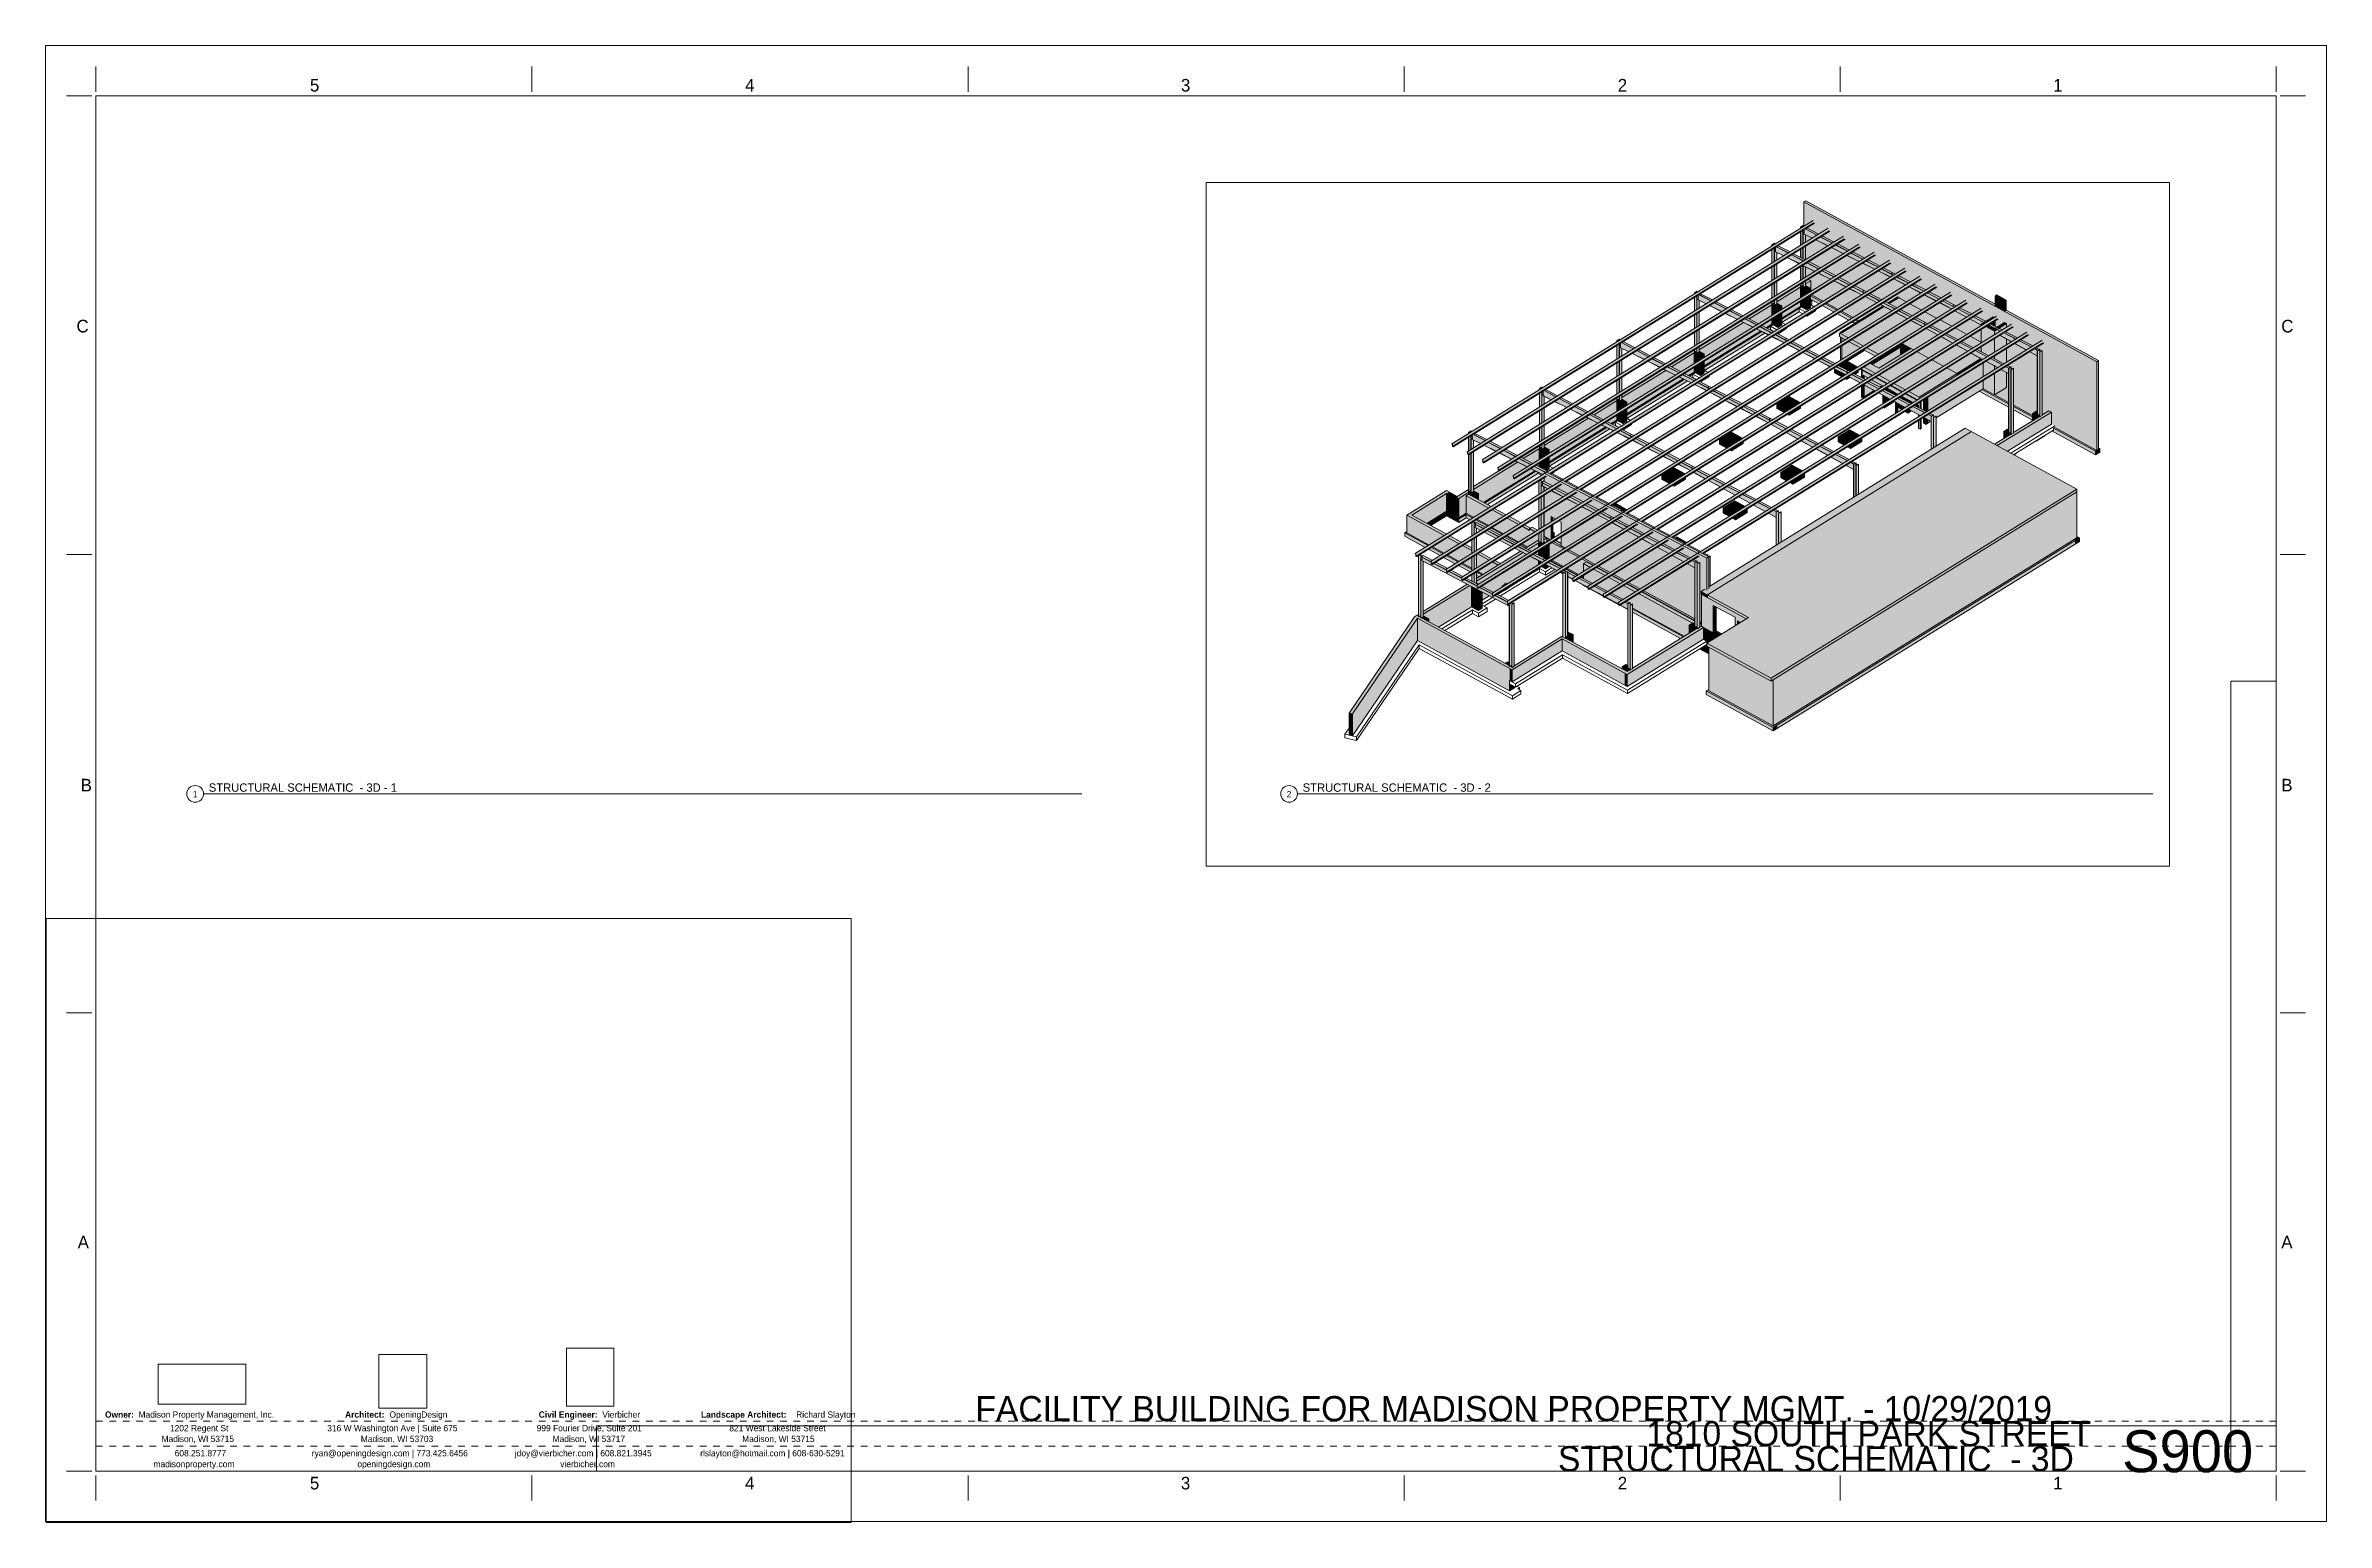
# Paper-space layout 'Layout1' of a CAD drawing. Header units: inches. Extents: x 0 to 34, y 0 to 22.
# The model-space entities are those that its viewports show. They can reach past a viewport. Long polylines and large blocks are cut down to what shows.
import ezdxf

# ---------------------------------------------------------------- set-up
doc = ezdxf.new("R2010")
doc.units = ezdxf.units.IN
doc.header["$MEASUREMENT"] = 0
doc.linetypes.add('Dot 1_32_', pattern=[0.03125, 0, -0.03125])
for name, color, linetype, lineweight in [('A-FLOR', 192, 'Continuous', 9), ('A-ROOF', 132, 'Continuous', 9), ('A-WALL', 113, 'Continuous', 9), ('G-ANNO-TTLB', 6, 'Continuous', 9), ('G-ANNO-TTLB-MEDM', 33, 'Continuous', 20), ('I-WALL', 2, 'Continuous', 9), ('S-BEAM', 12, 'Continuous', 9), ('S-COLS', 52, 'Continuous', 9), ('S-FNDN', 32, 'Continuous', 9)]:
    doc.layers.add(name, color=color, linetype=linetype, lineweight=lineweight)
doc.layers.add('G-ANNO-NPLT', color=191, linetype='Continuous', plot=False)
doc.styles.add('Century Gothic', font='', dxfattribs={"height": 0.1875})
doc.styles.add('Century Gothic_1', font='', dxfattribs={"height": 0.09375})
doc.styles.add('Century Gothic_2', font='', dxfattribs={"height": 0.625})
doc.styles.add('Century Gothic_3', font='', dxfattribs={"height": 0.375})
doc.styles.add('Century Gothic_4', font='', dxfattribs={"height": 0.125})
doc.styles.add('Century Gothic_B', font='', dxfattribs={"height": 0.09375})
doc.styles.get('Century Gothic').set_extended_font_data('Century Gothic')
doc.styles.get('Century Gothic_1').set_extended_font_data('Century Gothic')
doc.styles.get('Century Gothic_2').set_extended_font_data('Century Gothic')
doc.styles.get('Century Gothic_3').set_extended_font_data('Century Gothic')
doc.styles.get('Century Gothic_4').set_extended_font_data('Century Gothic')
doc.styles.get('Century Gothic_B').set_extended_font_data('Century Gothic', bold=True)
picture_1 = doc.add_image_def('image1.jpg', size_in_pixel=(244, 300))
picture_2 = doc.add_image_def('image2.jpg', size_in_pixel=(400, 182))
picture_3 = doc.add_image_def('image3.jpg', size_in_pixel=(547, 610))
picture_4 = doc.add_image_def('image4.jpg', size_in_pixel=(95, 1663))
picture_5 = doc.add_image_def('image5.jpg', size_in_pixel=(3536, 95))

psp = doc.layouts.get("Layout1")

# ---------------------------------------------------------------- texts
at = {"layer": 'G-ANNO-TTLB', "attachment_point": 1}
for s, insert, char_height, width, style in [('1', (2.184, 10.903), 0.0937, 0.08837, 'Century Gothic_1'), ('STRUCTURAL SCHEMATIC  - 3D - 1', (2.422, 11.016), 0.125, 3.32669, 'Century Gothic_4'), ('2', (18.491, 10.903), 0.0937, 0.08837, 'Century Gothic_1'), ('STRUCTURAL SCHEMATIC  - 3D - 2', (18.729, 11.016), 0.125, 3.32669, 'Century Gothic_4'), ('FACILITY BUILDING FOR MADISON PROPERTY MGMT. - 10/29/2019', (13.85, 1.883), 0.375, 19.51194, 'Century Gothic_3'), ('1810 SOUTH PARK STREET', (23.852, 1.51), 0.375, 7.38878, 'Century Gothic_3'), ('S900', (30.946, 1.373), 0.625, 2.27566, 'Century Gothic_2'), ('STRUCTURAL SCHEMATIC  - 3D', (22.535, 1.136), 0.375, 8.98584, 'Century Gothic_3')]:
    psp.add_mtext(s, dxfattribs=dict(at, insert=insert, char_height=char_height, width=width, style=style))

msp = doc.modelspace()

# ---------------------------------------------------------------- blocks, each defined once
blk = doc.blocks.new('OD Title Block - 22x34 - Presentation - one-539370-STRUCTURAL SCHEMATIC  - 3D')
at = {"layer": 'G-ANNO-TTLB'}
for p, q in [((-0.01, 0.014), (-0.01, 22.014)), ((-0.01, 22.014), (33.99, 22.014)), ((-0.01, 22.014), (33.99, 22.014)), ((33.99, 0.014), (33.99, 22.014)), ((-0.01, 0.014), (33.99, 0.014))]:
    blk.add_line(p, q, dxfattribs=at)
at = {"layer": 'G-ANNO-TTLB', "linetype": 'Dot 1_32_', "lineweight": 13}
for p, q in [((0.74, 1.51), (33.24, 1.51)), ((0.74, 1.137), (33.24, 1.137))]:
    blk.add_line(p, q, dxfattribs=at)
at = {"layer": 'G-ANNO-TTLB-MEDM'}
for p, q in [((0.74, 21.326), (0.74, 21.701)), ((7.24, 21.326), (7.24, 21.701)), ((13.74, 21.326), (13.74, 21.701)), ((20.24, 21.326), (20.24, 21.701)), ((26.74, 21.326), (26.74, 21.701)), ((33.24, 21.326), (33.24, 21.701)), ((0.677, 21.264), (0.302, 21.264)), ((0.74, 21.264), (0.74, 0.764)), ((0.74, 21.264), (33.24, 21.264)), ((33.24, 21.264), (33.24, 0.764)), ((33.302, 21.264), (33.677, 21.264)), ((0.677, 14.43), (0.302, 14.43)), ((33.302, 14.43), (33.677, 14.43)), ((0.677, 7.597), (0.302, 7.597)), ((33.302, 7.597), (33.677, 7.597)), ((0.677, 0.764), (0.302, 0.764)), ((0.74, 0.764), (33.24, 0.764)), ((0.74, 0.701), (0.74, 0.326)), ((7.24, 0.701), (7.24, 0.326)), ((13.74, 0.701), (13.74, 0.326)), ((20.24, 0.701), (20.24, 0.326)), ((26.74, 0.701), (26.74, 0.326)), ((33.24, 0.701), (33.24, 0.326)), ((33.302, 0.764), (33.677, 0.764))]:
    blk.add_line(p, q, dxfattribs=at)
at = {"layer": 'G-ANNO-TTLB', "attachment_point": 1}
for s, insert, char_height, width, style in [('5', (3.93, 21.517), 0.188, 0.17675, 'Century Gothic'), ('4', (10.418, 21.517), 0.188, 0.17675, 'Century Gothic'), ('3', (16.914, 21.517), 0.188, 0.17675, 'Century Gothic'), ('2', (23.426, 21.517), 0.188, 0.17675, 'Century Gothic'), ('1', (29.918, 21.517), 0.188, 0.17675, 'Century Gothic'), ('C', (0.45, 17.926), 0.188, 0.25881, 'Century Gothic'), ('C', (33.317, 17.926), 0.188, 0.25881, 'Century Gothic'), ('B', (0.512, 11.084), 0.188, 0.18306, 'Century Gothic'), ('B', (33.317, 11.084), 0.188, 0.18306, 'Century Gothic'), ('A', (0.468, 4.273), 0.188, 0.23672, 'Century Gothic'), ('A', (33.317, 4.273), 0.188, 0.23672, 'Century Gothic'), ('Owner: ', (0.875, 1.654), 0.0937, 0.606, 'Century Gothic_B'), ('Madison Property Management, Inc.', (1.375, 1.654), 0.09375, 2.88481, 'Century Gothic_1'), ('1202 Regent St', (1.843, 1.452), 0.09375, 1.14572, 'Century Gothic_1'), ('316 W Washington Ave | Suite 675', (4.188, 1.452), 0.09375, 2.65756, 'Century Gothic_1'), ('Architect: ', (4.454, 1.654), 0.09375, 0.80169, 'Century Gothic_B'), ('OpeningDesign', (5.115, 1.654), 0.09375, 1.212, 'Century Gothic_1'), ('999 Fourier Drive, Suite 201', (7.31, 1.452), 0.09375, 2.02316, 'Century Gothic_1'), ('Civil Engineer: ', (7.341, 1.654), 0.09375, 1.14888, 'Century Gothic_B'), ('Vierbicher', (8.288, 1.654), 0.0937, 0.79538, 'Century Gothic_1'), ('Landscape Architect: ', (9.759, 1.654), 0.09375, 1.72016, 'Century Gothic_B'), ('821 West Lakeside Street', (10.182, 1.452), 0.09375, 1.90637, 'Century Gothic_1'), ('Richard Slayton', (11.178, 1.654), 0.09375, 1.21516, 'Century Gothic_1'), ('Madison, WI 53715', (1.718, 1.291), 0.09375, 1.44556, 'Century Gothic_1'), ('608.251.8777', (1.914, 1.078), 0.09375, 0.97212, 'Century Gothic_1'), ('ryan@openingdesign.com | 773.425.6456', (3.957, 1.078), 0.09375, 3.21937, 'Century Gothic_1'), ('Madison, WI 53703', (4.688, 1.291), 0.09375, 1.44556, 'Century Gothic_1'), ('jdoy@vierbicher.com | 608.821.3945', (6.984, 1.078), 0.09375, 2.80906, 'Century Gothic_1'), ('Madison, WI 53717', (7.547, 1.291), 0.09375, 1.44556, 'Century Gothic_1'), ('rlslayton@hotmail.com | 608-630-5291', (9.748, 1.078), 0.09375, 2.96056, 'Century Gothic_1'), ('Madison, WI 53715', (10.373, 1.291), 0.09375, 1.44556, 'Century Gothic_1'), ('madisonproperty.com', (1.598, 0.916), 0.09375, 1.73909, 'Century Gothic_1'), ('openingdesign.com', (4.637, 0.916), 0.09375, 1.57181, 'Century Gothic_1'), ('vierbicher.com', (7.661, 0.916), 0.09375, 1.17097, 'Century Gothic_1'), ('3', (16.913, 0.679), 0.188, 0.17675, 'Century Gothic'), ('2', (23.426, 0.679), 0.188, 0.17675, 'Century Gothic'), ('5', (3.929, 0.679), 0.188, 0.17675, 'Century Gothic'), ('4', (10.417, 0.679), 0.188, 0.17675, 'Century Gothic'), ('1', (29.917, 0.679), 0.188, 0.17675, 'Century Gothic')]:
    blk.add_mtext(s, dxfattribs=dict(at, insert=insert, char_height=char_height, width=width, style=style))
at = {"layer": 'G-ANNO-TTLB'}
image = blk.add_image(picture_4, insert=(32.567, 0.764), size_in_units=(0.673, 11.775), dxfattribs=at)
image.dxf.flags = 7
image = blk.add_image(picture_3, insert=(4.955, 1.701), size_in_units=(0.719, 0.802), dxfattribs=at)
image.dxf.flags = 7
image = blk.add_image(picture_1, insert=(7.756, 1.732), size_in_units=(0.703, 0.865), dxfattribs=at)
image.dxf.flags = 7
image = blk.add_image(picture_2, insert=(1.667, 1.762), size_in_units=(1.305, 0.594), dxfattribs=at)
image.dxf.flags = 7
image = blk.add_image(picture_5, insert=(8.203, 0.764), size_in_units=(25.037, 0.673), dxfattribs=at)
image.dxf.flags = 7
blk = doc.blocks.new('Viewport - All On-568496-STRUCTURAL SCHEMATIC  - 3D')
at = {"layer": 'G-ANNO-TTLB'}
for start, end in [(360, 180), (180, 360)]:
    blk.add_arc((-0.125, 0), 0.125, start, end, dxfattribs=at)
blk = doc.blocks.new('Z-Girder - Z-Girder-1627037-STRUCTURAL SCHEMATIC  - 3D - 2')
at = {"layer": 'S-BEAM'}
for points in [[(-10685.775, 3539.767), (-9651.722, 4179.518), (-9653.448, 4180.419), (-10687.5, 3540.668)], [(-10685.636, 3539.541), (-9651.583, 4179.293), (-9651.722, 4179.518), (-10685.775, 3539.767), (-10685.678, 3539.671)], [(-10685.52, 3533.274), (-9651.467, 4173.025), (-9651.583, 4179.293), (-10685.636, 3539.541)], [(-10685.465, 3533.181), (-9651.451, 4172.973), (-9651.467, 4173.025), (-10685.504, 3533.221), (-10685.474, 3533.191)], [(-10683.774, 3532.298), (-10683.392, 3532.605), (-9649.784, 4172.082), (-9651.412, 4172.932), (-10685.465, 3533.181), (-10684.289, 3532.567)], [(-10683.392, 3532.477), (-9649.367, 4172.268), (-9649.402, 4172.318), (-10683.42, 3532.517)]]:
    blk.add_hatch(color=256, dxfattribs=at).paths.add_polyline_path(points, flags=0)
h = blk.add_hatch(color=256, dxfattribs=at)
h.paths.add_polyline_path([(-10683.735, 3532.189), (-10683.42, 3532.517), (-10683.455, 3532.567), (-10683.774, 3532.298), (-10683.944, 3532.298)], flags=0)
h.paths.add_polyline_path([(-10685.771, 3539.676), (-10685.775, 3539.767), (-10687.5, 3540.668), (-10687.843, 3540.379), (-10687.781, 3540.29), (-10687.399, 3540.526), (-10685.775, 3539.678)], flags=0)
for p, q in [((-10687.5, 3540.668), (-9653.448, 4180.419)), ((-9651.412, 4172.932), (-10685.465, 3533.181)), ((-9649.402, 4172.318), (-10683.455, 3532.567)), ((-9649.34, 4172.228), (-10683.392, 3532.477)), ((-9649.682, 4171.94), (-10683.735, 3532.189)), ((-10687.5, 3540.668), (-10687.843, 3540.379)), ((-10687.781, 3540.29), (-10687.462, 3540.559)), ((-10685.775, 3539.767), (-10687.5, 3540.668)), ((-10687.462, 3540.559), (-10685.771, 3539.676)), ((-10687.843, 3540.379), (-10687.781, 3540.29)), ((-10687.396, 3540.528), (-10687.781, 3540.29)), ((-10685.715, 3539.583), (-10685.599, 3533.3)), ((-10685.52, 3533.274), (-10685.636, 3539.541)), ((-10685.474, 3533.097), (-10683.735, 3532.189)), ((-10683.774, 3532.298), (-10685.465, 3533.181)), ((-10683.455, 3532.567), (-10683.774, 3532.298)), ((-10683.735, 3532.189), (-10683.392, 3532.477)), ((-10683.392, 3532.477), (-10683.455, 3532.567))]:
    blk.add_line(p, q, dxfattribs=at)
for points in [[(-10685.636, 3539.541, 0), (-10685.678, 3539.671, 0), (-10685.775, 3539.767, 0)], [(-10685.771, 3539.676, 0), (-10685.732, 3539.636, 0), (-10685.715, 3539.583, 0)], [(-10685.599, 3533.3, 0), (-10685.558, 3533.186, 0), (-10685.474, 3533.097, 0)], [(-10685.465, 3533.181, 0), (-10685.504, 3533.221, 0), (-10685.52, 3533.274, 0)]]:
    blk.add_polyline3d(points, dxfattribs=at)
blk = doc.blocks.new('Z-Girder - Z-Girder-1627038-STRUCTURAL SCHEMATIC  - 3D - 2')
at = {"layer": 'S-BEAM'}
blk.add_hatch(color=256, dxfattribs=at).paths.add_polyline_path([(-10790.089, 3225.748), (-9433.088, 4065.302), (-9434.813, 4066.203), (-10791.814, 3226.649)], flags=0)
h = blk.add_hatch(color=256, dxfattribs=at)
h.paths.add_polyline_path([(-10789.95, 3225.522), (-10419.252, 3454.867), (-10419.391, 3455.092), (-10790.089, 3225.748), (-10789.992, 3225.652)], flags=0)
h.paths.add_polyline_path([(-10413.641, 3458.338), (-9432.948, 4065.077), (-9433.088, 4065.302), (-10413.877, 3458.461), (-10413.74, 3458.39)], flags=0)
h = blk.add_hatch(color=256, dxfattribs=at)
h.paths.add_polyline_path([(-10789.834, 3219.254), (-10419.136, 3448.599), (-10419.252, 3454.867), (-10789.95, 3225.522)], flags=0)
h.paths.add_polyline_path([(-10408.086, 3455.436), (-9432.832, 4058.809), (-9432.948, 4065.076), (-10413.641, 3458.338), (-10409.537, 3456.194)], flags=0)
h = blk.add_hatch(color=256, dxfattribs=at)
h.paths.add_polyline_path([(-10789.779, 3219.162), (-10419.119, 3448.547), (-10419.136, 3448.599), (-10789.818, 3219.202), (-10789.788, 3219.172)], flags=0)
h.paths.add_polyline_path([(-10407.975, 3455.378), (-9432.816, 4058.757), (-9432.832, 4058.809), (-10408.015, 3455.399)], flags=0)
h = blk.add_hatch(color=256, dxfattribs=at)
h.paths.add_polyline_path([(-10788.088, 3218.279), (-10787.706, 3218.586), (-10417.452, 3447.656), (-10419.081, 3448.507), (-10789.779, 3219.162), (-10788.603, 3218.548)], flags=0)
h.paths.add_polyline_path([(-10406.347, 3454.527), (-9431.149, 4057.866), (-9432.777, 4058.716), (-10407.975, 3455.378)], flags=0)
h = blk.add_hatch(color=256, dxfattribs=at)
h.paths.add_polyline_path([(-10787.706, 3218.458), (-10417.036, 3447.842), (-10417.07, 3447.892), (-10787.734, 3218.498)], flags=0)
h.paths.add_polyline_path([(-10406.234, 3454.468), (-9430.732, 4058.052), (-9430.767, 4058.102), (-10406.284, 3454.494)], flags=0)
h = blk.add_hatch(color=256, dxfattribs=at)
h.paths.add_polyline_path([(-10788.049, 3218.169), (-10787.734, 3218.498), (-10787.769, 3218.548), (-10788.088, 3218.279), (-10788.258, 3218.279)], flags=0)
h.paths.add_polyline_path([(-10790.086, 3225.657), (-10790.089, 3225.748), (-10791.814, 3226.649), (-10792.157, 3226.36), (-10792.095, 3226.27), (-10791.713, 3226.507), (-10790.089, 3225.659)], flags=0)
for p, q in [((-10791.814, 3226.649), (-9434.813, 4066.203)), ((-9432.777, 4058.716), (-10407.975, 3455.378)), ((-9430.767, 4058.102), (-10406.347, 3454.527)), ((-9430.705, 4058.012), (-10406.234, 3454.468)), ((-9431.047, 4057.724), (-9539.72, 3990.489)), ((-9539.761, 3990.465), (-9761.523, 3853.264)), ((-9761.546, 3853.25), (-10406.167, 3454.433)), ((-10419.02, 3448.544), (-10789.779, 3219.162)), ((-10417.07, 3447.892), (-10787.769, 3218.548)), ((-10417.008, 3447.803), (-10787.706, 3218.458)), ((-10417.351, 3447.514), (-10788.049, 3218.169)), ((-10791.814, 3226.649), (-10792.157, 3226.36)), ((-10792.095, 3226.27), (-10791.776, 3226.539)), ((-10791.71, 3226.509), (-10792.095, 3226.27)), ((-10790.089, 3225.748), (-10791.814, 3226.649)), ((-10791.776, 3226.539), (-10790.086, 3225.657)), ((-10792.157, 3226.36), (-10792.095, 3226.27)), ((-10790.03, 3225.564), (-10789.913, 3219.281)), ((-10789.834, 3219.254), (-10789.95, 3225.522)), ((-10788.088, 3218.279), (-10789.779, 3219.162)), ((-10789.788, 3219.078), (-10788.049, 3218.169)), ((-10787.769, 3218.548), (-10788.088, 3218.279)), ((-10788.049, 3218.169), (-10787.706, 3218.458)), ((-10787.706, 3218.458), (-10787.769, 3218.548))]:
    blk.add_line(p, q, dxfattribs=at)
for points in [[(-10789.95, 3225.522, 0), (-10789.992, 3225.652, 0), (-10790.089, 3225.748, 0)], [(-10790.086, 3225.657, 0), (-10790.046, 3225.617, 0), (-10790.03, 3225.564, 0)], [(-10789.913, 3219.281, 0), (-10789.872, 3219.166, 0), (-10789.788, 3219.078, 0)], [(-10789.779, 3219.162, 0), (-10789.818, 3219.202, 0), (-10789.834, 3219.254, 0)]]:
    blk.add_polyline3d(points, dxfattribs=at)
blk = doc.blocks.new('Z-Girder - Z-Girder-V10-STRUCTURAL SCHEMATIC  - 3D - 2')
at = {"layer": 'S-BEAM'}
blk.add_hatch(color=256, dxfattribs=at).paths.add_polyline_path([(-10746.362, 3202.904), (-9389.361, 4042.459), (-9391.086, 4043.36), (-10748.088, 3203.806)], flags=0)
h = blk.add_hatch(color=256, dxfattribs=at)
h.paths.add_polyline_path([(-10746.223, 3202.679), (-10375.525, 3432.024), (-10375.664, 3432.249), (-10746.362, 3202.904), (-10746.265, 3202.809)], flags=0)
h.paths.add_polyline_path([(-10369.914, 3435.495), (-9389.221, 4042.234), (-9389.361, 4042.459), (-10370.15, 3435.618), (-10370.013, 3435.546)], flags=0)
h = blk.add_hatch(color=256, dxfattribs=at)
h.paths.add_polyline_path([(-10746.107, 3196.411), (-10375.409, 3425.756), (-10375.525, 3432.024), (-10746.223, 3202.679), (-10746.165, 3199.554)], flags=0)
h.paths.add_polyline_path([(-10364.359, 3432.592), (-9389.105, 4035.965), (-9389.221, 4042.233), (-10369.914, 3435.495), (-10365.874, 3433.384)], flags=0)
h = blk.add_hatch(color=256, dxfattribs=at)
h.paths.add_polyline_path([(-10746.052, 3196.319), (-10375.392, 3425.704), (-10375.409, 3425.756), (-10746.091, 3196.359), (-10746.061, 3196.329)], flags=0)
h.paths.add_polyline_path([(-10364.248, 3432.535), (-9389.089, 4035.913), (-9389.105, 4035.965), (-10364.288, 3432.556)], flags=0)
h = blk.add_hatch(color=256, dxfattribs=at)
h.paths.add_polyline_path([(-10744.361, 3195.435), (-10743.626, 3195.962), (-10373.725, 3424.813), (-10375.354, 3425.664), (-10746.052, 3196.319), (-10744.876, 3195.704)], flags=0)
h.paths.add_polyline_path([(-10362.62, 3431.684), (-9387.422, 4035.022), (-9389.05, 4035.873), (-10364.248, 3432.535)], flags=0)
h = blk.add_hatch(color=256, dxfattribs=at)
h.paths.add_polyline_path([(-10743.98, 3195.615), (-10373.309, 3424.999), (-10373.343, 3425.049), (-10744.007, 3195.654)], flags=0)
h.paths.add_polyline_path([(-10362.507, 3431.625), (-9387.005, 4035.209), (-9387.04, 4035.259), (-10362.557, 3431.651)], flags=0)
h = blk.add_hatch(color=256, dxfattribs=at)
h.paths.add_polyline_path([(-10744.322, 3195.326), (-10744.007, 3195.654), (-10744.042, 3195.704), (-10744.361, 3195.435), (-10744.361, 3195.346)], flags=0)
h.paths.add_polyline_path([(-10746.359, 3202.813), (-10746.362, 3202.904), (-10748.088, 3203.806), (-10748.43, 3203.517), (-10748.368, 3203.427), (-10747.986, 3203.664), (-10746.362, 3202.815)], flags=0)
for p, q in [((-10748.088, 3203.806), (-9391.086, 4043.36)), ((-9389.05, 4035.873), (-10364.248, 3432.535)), ((-9387.04, 4035.259), (-10362.62, 3431.684)), ((-9386.978, 4035.169), (-10362.507, 3431.625)), ((-9387.32, 4034.88), (-10362.44, 3431.59)), ((-10375.346, 3425.669), (-10746.052, 3196.319)), ((-10373.343, 3425.049), (-10744.042, 3195.704)), ((-10373.281, 3424.96), (-10743.98, 3195.615)), ((-10373.624, 3424.671), (-10744.322, 3195.326)), ((-10748.088, 3203.806), (-10748.43, 3203.517)), ((-10746.362, 3202.904), (-10748.088, 3203.806)), ((-10748.43, 3203.517), (-10748.368, 3203.427)), ((-10748.368, 3203.427), (-10748.049, 3203.696)), ((-10747.983, 3203.665), (-10748.368, 3203.427)), ((-10748.049, 3203.696), (-10746.359, 3202.813)), ((-10746.303, 3202.72), (-10746.187, 3196.438)), ((-10746.107, 3196.411), (-10746.223, 3202.679)), ((-10746.061, 3196.235), (-10744.322, 3195.326)), ((-10744.361, 3195.435), (-10746.052, 3196.319)), ((-10744.042, 3195.704), (-10744.361, 3195.435)), ((-10744.322, 3195.326), (-10743.98, 3195.615)), ((-10743.98, 3195.615), (-10744.042, 3195.704))]:
    blk.add_line(p, q, dxfattribs=at)
for points in [[(-10746.223, 3202.679, 0), (-10746.265, 3202.809, 0), (-10746.362, 3202.904, 0)], [(-10746.359, 3202.813, 0), (-10746.319, 3202.773, 0), (-10746.303, 3202.72, 0)], [(-10746.187, 3196.438, 0), (-10746.145, 3196.323, 0), (-10746.061, 3196.235, 0)], [(-10746.052, 3196.319, 0), (-10746.091, 3196.359, 0), (-10746.107, 3196.411, 0)]]:
    blk.add_polyline3d(points, dxfattribs=at)
blk = doc.blocks.new('Z-Girder - Z-Girder-V11-STRUCTURAL SCHEMATIC  - 3D - 2')
at = {"layer": 'S-BEAM'}
blk.add_hatch(color=256, dxfattribs=at).paths.add_polyline_path([(-10702.635, 3180.061), (-9345.634, 4019.615), (-9347.359, 4020.517), (-10704.361, 3180.962), (-10702.706, 3180.098)], flags=0)
h = blk.add_hatch(color=256, dxfattribs=at)
h.paths.add_polyline_path([(-10702.496, 3179.836), (-10331.798, 3409.18), (-10331.937, 3409.406), (-10702.635, 3180.061), (-10702.538, 3179.965)], flags=0)
h.paths.add_polyline_path([(-10326.187, 3412.651), (-9345.516, 4019.456), (-9345.634, 4019.615), (-10326.423, 3412.774), (-10326.286, 3412.703)], flags=0)
h = blk.add_hatch(color=256, dxfattribs=at)
h.paths.add_polyline_path([(-10702.38, 3173.568), (-10331.682, 3402.913), (-10331.798, 3409.18), (-10702.496, 3179.836)], flags=0)
h.paths.add_polyline_path([(-10320.632, 3409.749), (-9345.378, 4013.122), (-9345.494, 4019.39), (-10326.187, 3412.651), (-10322.147, 3410.541)], flags=0)
h = blk.add_hatch(color=256, dxfattribs=at)
h.paths.add_polyline_path([(-10702.325, 3173.476), (-10331.666, 3402.86), (-10331.682, 3402.913), (-10702.364, 3173.515), (-10702.334, 3173.485)], flags=0)
h.paths.add_polyline_path([(-10320.521, 3409.691), (-9345.362, 4013.07), (-9345.378, 4013.122), (-10320.561, 3409.712)], flags=0)
h = blk.add_hatch(color=256, dxfattribs=at)
h.paths.add_polyline_path([(-10700.634, 3172.592), (-10700.253, 3172.9), (-10329.999, 3401.97), (-10331.627, 3402.82), (-10702.325, 3173.476), (-10701.149, 3172.861)], flags=0)
h.paths.add_polyline_path([(-10318.893, 3408.841), (-9343.695, 4012.179), (-9345.323, 4013.03), (-10320.521, 3409.691)], flags=0)
h = blk.add_hatch(color=256, dxfattribs=at)
h.paths.add_polyline_path([(-10700.253, 3172.772), (-10329.582, 3402.156), (-10329.617, 3402.206), (-10700.28, 3172.811)], flags=0)
h.paths.add_polyline_path([(-10318.78, 3408.782), (-9343.278, 4012.366), (-9343.313, 4012.416), (-10318.83, 3408.808)], flags=0)
h = blk.add_hatch(color=256, dxfattribs=at)
h.paths.add_polyline_path([(-10700.595, 3172.483), (-10700.28, 3172.811), (-10700.315, 3172.861), (-10700.634, 3172.592), (-10700.634, 3172.503)], flags=0)
h.paths.add_polyline_path([(-10702.632, 3179.97), (-10702.706, 3180.098), (-10704.361, 3180.962), (-10704.703, 3180.674), (-10704.641, 3180.584), (-10704.259, 3180.82), (-10702.635, 3179.972)], flags=0)
for p, q in [((-10704.361, 3180.962), (-9347.359, 4020.517)), ((-9345.323, 4013.03), (-10320.521, 3409.691)), ((-9343.313, 4012.416), (-10318.893, 3408.841)), ((-9343.251, 4012.326), (-10318.78, 3408.782)), ((-9343.593, 4012.037), (-10318.713, 3408.747)), ((-10331.627, 3402.82), (-10702.325, 3173.476)), ((-10329.897, 3401.828), (-10700.595, 3172.483)), ((-10329.617, 3402.206), (-10700.315, 3172.861)), ((-10329.554, 3402.116), (-10700.253, 3172.772)), ((-10704.361, 3180.962), (-10704.703, 3180.674)), ((-10704.703, 3180.674), (-10704.641, 3180.584)), ((-10704.641, 3180.584), (-10704.322, 3180.853)), ((-10704.256, 3180.822), (-10704.641, 3180.584)), ((-10702.635, 3180.061), (-10704.361, 3180.962)), ((-10704.322, 3180.853), (-10702.632, 3179.97)), ((-10702.576, 3179.877), (-10702.46, 3173.594)), ((-10702.38, 3173.568), (-10702.496, 3179.836)), ((-10702.334, 3173.391), (-10700.595, 3172.483)), ((-10700.634, 3172.592), (-10702.325, 3173.476)), ((-10700.315, 3172.861), (-10700.634, 3172.592)), ((-10700.595, 3172.483), (-10700.253, 3172.772)), ((-10700.253, 3172.772), (-10700.315, 3172.861))]:
    blk.add_line(p, q, dxfattribs=at)
for points in [[(-10702.496, 3179.836, 0), (-10702.538, 3179.965, 0), (-10702.635, 3180.061, 0)], [(-10702.632, 3179.97, 0), (-10702.592, 3179.93, 0), (-10702.576, 3179.877, 0)], [(-10702.46, 3173.594, 0), (-10702.419, 3173.48, 0), (-10702.334, 3173.391, 0)], [(-10702.325, 3173.476, 0), (-10702.364, 3173.515, 0), (-10702.38, 3173.568, 0)]]:
    blk.add_polyline3d(points, dxfattribs=at)
blk = doc.blocks.new('Z-Girder - Z-Girder-1492842-STRUCTURAL SCHEMATIC  - 3D - 2')
at = {"layer": 'S-BEAM'}
blk.add_hatch(color=256, dxfattribs=at).paths.add_polyline_path([(-10340.924, 3154.364), (-9126.999, 3905.399), (-9128.724, 3906.301), (-10342.649, 3155.265)], flags=0)
h = blk.add_hatch(color=256, dxfattribs=at)
h.paths.add_polyline_path([(-10340.785, 3154.139), (-10113.163, 3294.964), (-10113.302, 3295.19), (-10340.924, 3154.364), (-10340.827, 3154.268)], flags=0)
h.paths.add_polyline_path([(-10107.552, 3298.435), (-9126.859, 3905.174), (-9126.999, 3905.399), (-10107.8, 3298.564), (-10107.663, 3298.493)], flags=0)
h = blk.add_hatch(color=256, dxfattribs=at)
h.paths.add_polyline_path([(-10340.669, 3147.871), (-10113.047, 3288.697), (-10113.163, 3294.964), (-10340.785, 3154.139)], flags=0)
h.paths.add_polyline_path([(-10101.997, 3295.533), (-9126.744, 3898.906), (-9126.859, 3905.174), (-10107.552, 3298.435), (-10103.285, 3296.206)], flags=0)
h = blk.add_hatch(color=256, dxfattribs=at)
h.paths.add_polyline_path([(-10340.614, 3147.778), (-10113.031, 3288.644), (-10113.047, 3288.697), (-10340.652, 3147.818), (-10340.623, 3147.788)], flags=0)
h.paths.add_polyline_path([(-10101.886, 3295.475), (-9126.727, 3898.854), (-9126.744, 3898.906), (-10101.931, 3295.499)], flags=0)
h = blk.add_hatch(color=256, dxfattribs=at)
h.paths.add_polyline_path([(-10338.923, 3146.895), (-10338.541, 3147.203), (-10111.364, 3287.754), (-10112.992, 3288.604), (-10340.614, 3147.778), (-10339.438, 3147.164)], flags=0)
h.paths.add_polyline_path([(-10100.258, 3294.625), (-9125.06, 3897.963), (-9126.688, 3898.814), (-10101.886, 3295.475)], flags=0)
h = blk.add_hatch(color=256, dxfattribs=at)
h.paths.add_polyline_path([(-10338.541, 3147.074), (-10110.947, 3287.94), (-10110.982, 3287.99), (-10338.569, 3147.114)], flags=0)
h.paths.add_polyline_path([(-10100.146, 3294.566), (-9124.643, 3898.149), (-9124.678, 3898.199), (-10100.195, 3294.592)], flags=0)
h = blk.add_hatch(color=256, dxfattribs=at)
h.paths.add_polyline_path([(-10338.884, 3146.786), (-10338.569, 3147.114), (-10338.603, 3147.164), (-10338.923, 3146.895), (-10339.093, 3146.895)], flags=0)
h.paths.add_polyline_path([(-10340.92, 3154.273), (-10340.924, 3154.364), (-10342.649, 3155.265), (-10342.992, 3154.977), (-10342.93, 3154.887), (-10342.548, 3155.123), (-10340.924, 3154.275)], flags=0)
for p, q in [((-10342.649, 3155.265), (-9128.724, 3906.301)), ((-9126.688, 3898.814), (-10101.886, 3295.475)), ((-9124.678, 3898.199), (-10100.258, 3294.625)), ((-9124.616, 3898.11), (-10100.146, 3294.566)), ((-9124.959, 3897.821), (-10100.078, 3294.531)), ((-10112.992, 3288.604), (-10340.614, 3147.778)), ((-10111.262, 3287.611), (-10338.884, 3146.786)), ((-10110.982, 3287.99), (-10338.603, 3147.164)), ((-10110.92, 3287.9), (-10338.541, 3147.074)), ((-10342.649, 3155.265), (-10342.992, 3154.977)), ((-10340.924, 3154.364), (-10342.649, 3155.265)), ((-10342.992, 3154.977), (-10342.93, 3154.887)), ((-10342.93, 3154.887), (-10342.61, 3155.156)), ((-10342.545, 3155.125), (-10342.93, 3154.887)), ((-10342.61, 3155.156), (-10340.92, 3154.273)), ((-10340.864, 3154.18), (-10340.748, 3147.897)), ((-10340.669, 3147.871), (-10340.785, 3154.139)), ((-10340.623, 3147.694), (-10338.884, 3146.786)), ((-10338.923, 3146.895), (-10340.614, 3147.778)), ((-10338.603, 3147.164), (-10338.923, 3146.895)), ((-10338.884, 3146.786), (-10338.541, 3147.074)), ((-10338.541, 3147.074), (-10338.603, 3147.164))]:
    blk.add_line(p, q, dxfattribs=at)
for points in [[(-10340.785, 3154.139, 0), (-10340.827, 3154.268, 0), (-10340.924, 3154.364, 0)], [(-10340.92, 3154.273, 0), (-10340.881, 3154.233, 0), (-10340.864, 3154.18, 0)], [(-10340.748, 3147.897, 0), (-10340.707, 3147.783, 0), (-10340.623, 3147.694, 0)], [(-10340.614, 3147.778, 0), (-10340.652, 3147.818, 0), (-10340.669, 3147.871, 0)]]:
    blk.add_polyline3d(points, dxfattribs=at)
blk = doc.blocks.new('Z-Girder - Z-Girder-V12-STRUCTURAL SCHEMATIC  - 3D - 2')
at = {"layer": 'S-BEAM'}
blk.add_hatch(color=256, dxfattribs=at).paths.add_polyline_path([(-10209.743, 3085.834), (-8995.818, 3836.87), (-8997.543, 3837.771), (-10211.468, 3086.736)], flags=0)
h = blk.add_hatch(color=256, dxfattribs=at)
h.paths.add_polyline_path([(-10209.604, 3085.609), (-9981.982, 3226.435), (-9982.121, 3226.66), (-10209.743, 3085.834), (-10209.646, 3085.739)], flags=0)
h.paths.add_polyline_path([(-9976.372, 3229.906), (-8995.679, 3836.645), (-8995.818, 3836.87), (-9976.619, 3230.035), (-9976.482, 3229.963)], flags=0)
h = blk.add_hatch(color=256, dxfattribs=at)
h.paths.add_polyline_path([(-10209.488, 3079.341), (-9981.866, 3220.167), (-9981.982, 3226.435), (-10209.604, 3085.609), (-10209.544, 3082.382)], flags=0)
h.paths.add_polyline_path([(-9970.816, 3227.003), (-8995.563, 3830.376), (-8995.678, 3836.644), (-9976.372, 3229.906), (-9971.81, 3227.522)], flags=0)
h = blk.add_hatch(color=256, dxfattribs=at)
h.paths.add_polyline_path([(-10209.433, 3079.249), (-9981.85, 3220.114), (-9981.866, 3220.167), (-10209.471, 3079.289), (-10209.442, 3079.259)], flags=0)
h.paths.add_polyline_path([(-9970.705, 3226.945), (-8995.546, 3830.324), (-8995.563, 3830.376), (-9970.75, 3226.969)], flags=0)
h = blk.add_hatch(color=256, dxfattribs=at)
h.paths.add_polyline_path([(-10207.742, 3078.365), (-10207.36, 3078.673), (-9980.183, 3219.224), (-9981.811, 3220.074), (-10209.433, 3079.249), (-10208.257, 3078.634)], flags=0)
h.paths.add_polyline_path([(-9969.077, 3226.095), (-8993.879, 3829.433), (-8995.507, 3830.284), (-9970.705, 3226.945)], flags=0)
h = blk.add_hatch(color=256, dxfattribs=at)
h.paths.add_polyline_path([(-10207.36, 3078.545), (-9979.766, 3219.41), (-9979.801, 3219.46), (-10207.388, 3078.584)], flags=0)
h.paths.add_polyline_path([(-9968.965, 3226.036), (-8993.462, 3829.62), (-8993.497, 3829.67), (-9969.014, 3226.062)], flags=0)
h = blk.add_hatch(color=256, dxfattribs=at)
h.paths.add_polyline_path([(-10207.703, 3078.256), (-10207.388, 3078.584), (-10207.422, 3078.634), (-10207.742, 3078.365), (-10207.912, 3078.365)], flags=0)
h.paths.add_polyline_path([(-10209.739, 3085.743), (-10209.743, 3085.834), (-10211.468, 3086.736), (-10211.811, 3086.447), (-10211.749, 3086.357), (-10211.367, 3086.594), (-10209.743, 3085.745)], flags=0)
for p, q in [((-10211.468, 3086.736), (-8997.543, 3837.771)), ((-8995.507, 3830.284), (-9970.705, 3226.945)), ((-8993.497, 3829.67), (-9969.077, 3226.095)), ((-8993.435, 3829.58), (-9968.965, 3226.036)), ((-8993.778, 3829.291), (-9968.897, 3226.001)), ((-9981.811, 3220.074), (-10209.433, 3079.249)), ((-9979.801, 3219.46), (-10207.422, 3078.634)), ((-9979.739, 3219.371), (-10207.36, 3078.545)), ((-9980.081, 3219.082), (-10207.703, 3078.256)), ((-10211.468, 3086.736), (-10211.811, 3086.447)), ((-10211.811, 3086.447), (-10211.749, 3086.357)), ((-10211.749, 3086.357), (-10211.429, 3086.626)), ((-10211.364, 3086.595), (-10211.666, 3086.409)), ((-10209.743, 3085.834), (-10211.468, 3086.736)), ((-10211.429, 3086.626), (-10209.739, 3085.743)), ((-10209.683, 3085.65), (-10209.567, 3079.368)), ((-10209.488, 3079.341), (-10209.604, 3085.609)), ((-10209.442, 3079.165), (-10207.703, 3078.256)), ((-10207.742, 3078.365), (-10209.433, 3079.249)), ((-10207.422, 3078.634), (-10207.742, 3078.365)), ((-10207.36, 3078.545), (-10207.422, 3078.634)), ((-10207.703, 3078.256), (-10207.36, 3078.545))]:
    blk.add_line(p, q, dxfattribs=at)
for points in [[(-10209.604, 3085.609, 0), (-10209.646, 3085.739, 0), (-10209.743, 3085.834, 0)], [(-10209.739, 3085.743, 0), (-10209.7, 3085.703, 0), (-10209.683, 3085.65, 0)], [(-10209.567, 3079.368, 0), (-10209.526, 3079.253, 0), (-10209.442, 3079.165, 0)], [(-10209.433, 3079.249, 0), (-10209.471, 3079.289, 0), (-10209.488, 3079.341, 0)]]:
    blk.add_polyline3d(points, dxfattribs=at)
blk = doc.blocks.new('W-Wide Flange - GIRDER - T_B_D_ - 2-1597228-STRUCTURAL SCHEMATIC  - 3D - 2')
at = {"layer": 'S-BEAM'}
h = blk.add_hatch(color=256, dxfattribs=at)
h.paths.add_polyline_path([(-10234.881, 3328.736), (-10229.37, 3332.146), (-10257.486, 3346.834), (-10262.998, 3343.424), (-10239.927, 3331.372)], flags=0)
h.paths.add_polyline_path([(-10272.47, 3348.373), (-10266.959, 3351.783), (-10301.213, 3369.677), (-10306.725, 3366.268), (-10273.046, 3348.673)], flags=0)
h.paths.add_polyline_path([(-10316.197, 3371.216), (-10310.686, 3374.626), (-10344.94, 3392.521), (-10350.452, 3389.111), (-10324.037, 3375.312)], flags=0)
h.paths.add_polyline_path([(-10359.924, 3394.059), (-10354.413, 3397.469), (-10388.667, 3415.364), (-10394.179, 3411.954), (-10375.346, 3402.116)], flags=0)
h.paths.add_polyline_path([(-10403.651, 3416.903), (-10398.14, 3420.312), (-10424.824, 3434.252), (-10430.335, 3430.842), (-10408.147, 3419.251)], flags=0)
h = blk.add_hatch(color=256, dxfattribs=at)
h.paths.add_polyline_path([(-10234.873, 3328.264), (-10234.881, 3328.736), (-10262.998, 3343.424), (-10263.408, 3343.171), (-10234.881, 3328.268)], flags=0)
h.paths.add_polyline_path([(-10272.881, 3348.119), (-10272.47, 3348.373), (-10306.725, 3366.268), (-10307.135, 3366.014), (-10273.046, 3348.205)], flags=0)
h.paths.add_polyline_path([(-10316.608, 3370.962), (-10316.197, 3371.216), (-10350.452, 3389.111), (-10350.862, 3388.857), (-10324.933, 3375.312)], flags=0)
h.paths.add_polyline_path([(-10360.335, 3393.806), (-10359.924, 3394.059), (-10394.179, 3411.954), (-10394.589, 3411.7), (-10375.346, 3401.647)], flags=0)
h.paths.add_polyline_path([(-10404.061, 3416.649), (-10403.651, 3416.903), (-10430.335, 3430.842), (-10430.299, 3430.355), (-10409.043, 3419.251)], flags=0)
h = blk.add_hatch(color=256, dxfattribs=at)
h.paths.add_polyline_path([(-10233.754, 3322.43), (-10232.112, 3323.445), (-10232.256, 3327.063), (-10234.732, 3328.35), (-10234.881, 3328.268), (-10263.408, 3343.171), (-10268.008, 3340.325), (-10234.698, 3322.923)], flags=0)
h.paths.add_polyline_path([(-10277.481, 3345.273), (-10272.881, 3348.119), (-10307.135, 3366.014), (-10311.735, 3363.168), (-10278.908, 3346.019)], flags=0)
h.paths.add_polyline_path([(-10321.208, 3368.116), (-10316.608, 3370.962), (-10350.862, 3388.857), (-10355.462, 3386.011), (-10334.426, 3375.022)], flags=0)
h.paths.add_polyline_path([(-10364.935, 3390.96), (-10360.335, 3393.806), (-10394.589, 3411.7), (-10399.189, 3408.854), (-10375.346, 3396.398)], flags=0)
h.paths.add_polyline_path([(-10408.662, 3413.803), (-10404.061, 3416.649), (-10427.629, 3428.961), (-10427.532, 3423.661), (-10416.266, 3417.775)], flags=0)
h = blk.add_hatch(color=256, dxfattribs=at)
h.paths.add_polyline_path([(-10234.872, 3321.738), (-10233.754, 3322.43), (-10268.034, 3340.309), (-10269.126, 3339.633), (-10234.881, 3321.743)], flags=0)
h.paths.add_polyline_path([(-10278.599, 3344.581), (-10277.481, 3345.273), (-10311.792, 3363.132), (-10312.853, 3362.476), (-10281.35, 3346.019)], flags=0)
h.paths.add_polyline_path([(-10322.326, 3367.424), (-10321.208, 3368.116), (-10355.462, 3386.011), (-10356.58, 3385.319), (-10334.426, 3373.745)], flags=0)
h.paths.add_polyline_path([(-10366.053, 3390.268), (-10364.935, 3390.96), (-10399.189, 3408.854), (-10400.307, 3408.162), (-10375.346, 3395.122)], flags=0)
h.paths.add_polyline_path([(-10409.78, 3413.111), (-10408.662, 3413.803), (-10427.532, 3423.661), (-10427.8, 3422.965), (-10428.067, 3422.664), (-10416.266, 3416.499)], flags=0)
h = blk.add_hatch(color=256, dxfattribs=at)
h.paths.add_polyline_path([(-10236.965, 3320.443), (-10234.881, 3321.743), (-10269.126, 3339.633), (-10271.22, 3338.338), (-10237.186, 3320.558)], flags=0)
h.paths.add_polyline_path([(-10280.692, 3343.286), (-10278.599, 3344.581), (-10312.853, 3362.476), (-10314.947, 3361.181), (-10285.923, 3346.019)], flags=0)
h.paths.add_polyline_path([(-10324.419, 3366.129), (-10322.326, 3367.424), (-10356.58, 3385.319), (-10358.674, 3384.024), (-10334.426, 3371.357)], flags=0)
h.paths.add_polyline_path([(-10368.146, 3388.973), (-10366.053, 3390.268), (-10400.307, 3408.162), (-10402.401, 3406.867), (-10370.033, 3389.958)], flags=0)
h.paths.add_polyline_path([(-10411.873, 3411.816), (-10409.78, 3413.111), (-10428.067, 3422.664), (-10430.16, 3421.369), (-10416.266, 3414.11)], flags=0)
h = blk.add_hatch(color=256, dxfattribs=at)
h.paths.add_polyline_path([(-10237.376, 3320.189), (-10236.965, 3320.443), (-10271.22, 3338.338), (-10271.63, 3338.084), (-10239.65, 3321.377)], flags=0)
h.paths.add_polyline_path([(-10281.103, 3343.032), (-10280.692, 3343.286), (-10314.947, 3361.181), (-10315.357, 3360.927), (-10286.819, 3346.019)], flags=0)
h.paths.add_polyline_path([(-10324.83, 3365.875), (-10324.419, 3366.129), (-10358.674, 3384.024), (-10359.084, 3383.77), (-10334.426, 3370.889)], flags=0)
h.paths.add_polyline_path([(-10368.557, 3388.719), (-10368.146, 3388.973), (-10402.401, 3406.867), (-10402.811, 3406.613), (-10370.929, 3389.958)], flags=0)
h.paths.add_polyline_path([(-10412.283, 3411.562), (-10411.873, 3411.816), (-10430.16, 3421.369), (-10430.152, 3420.896), (-10416.266, 3413.642)], flags=0)
h = blk.add_hatch(color=256, dxfattribs=at)
h.paths.add_polyline_path([(-10232.112, 3323.445), (-10232.078, 3323.513), (-10232.126, 3324.162)], flags=0)
h.paths.add_polyline_path([(-10234.873, 3328.264), (-10234.732, 3328.35), (-10234.876, 3328.425)], flags=0)
for p, q in [((-10430.335, 3430.842), (-10424.824, 3434.252)), ((-10398.14, 3420.312), (-10424.824, 3434.252)), ((-10430.327, 3430.37), (-10430.335, 3430.842)), ((-10403.651, 3416.903), (-10430.335, 3430.842)), ((-10404.061, 3416.649), (-10430.327, 3430.37)), ((-10427.532, 3423.661), (-10427.629, 3428.961)), ((-10430.16, 3421.369), (-10428.067, 3422.664)), ((-10430.152, 3420.896), (-10430.16, 3421.369)), ((-10430.16, 3421.369), (-10411.873, 3411.816)), ((-10412.283, 3411.562), (-10430.152, 3420.896)), ((-10354.413, 3397.469), (-10388.667, 3415.364)), ((-10359.924, 3394.059), (-10394.179, 3411.954)), ((-10360.335, 3393.806), (-10394.522, 3411.665)), ((-10402.401, 3406.867), (-10368.146, 3388.973)), ((-10368.557, 3388.719), (-10402.811, 3406.613)), ((-10310.686, 3374.626), (-10344.94, 3392.521)), ((-10316.608, 3370.962), (-10350.795, 3388.822)), ((-10316.197, 3371.216), (-10350.452, 3389.111)), ((-10324.83, 3365.875), (-10359.084, 3383.77)), ((-10358.674, 3384.024), (-10324.419, 3366.129)), ((-10266.959, 3351.783), (-10301.213, 3369.677)), ((-10272.47, 3348.373), (-10306.725, 3366.268)), ((-10272.881, 3348.119), (-10307.068, 3365.979)), ((-10314.947, 3361.181), (-10280.692, 3343.286)), ((-10281.103, 3343.032), (-10315.357, 3360.927)), ((-10229.37, 3332.146), (-10257.486, 3346.834)), ((-10234.881, 3328.736), (-10262.998, 3343.424)), ((-10234.873, 3328.264), (-10263.341, 3343.135)), ((-10237.376, 3320.189), (-10271.63, 3338.084)), ((-10271.22, 3338.338), (-10236.965, 3320.443)), ((-10229.37, 3332.146), (-10234.881, 3328.736)), ((-10234.881, 3328.736), (-10234.873, 3328.264)), ((-10234.873, 3328.264), (-10234.732, 3328.35)), ((-10232.179, 3327.022), (-10232.112, 3323.445))]:
    blk.add_line(p, q, dxfattribs=at)
blk.add_polyline3d([(-10428.067, 3422.664, 0), (-10427.683, 3423.096, 0), (-10427.532, 3423.661, 0)], dxfattribs=at)
blk = doc.blocks.new('W-Wide Flange - GIRDER - T_B_D_ - 2-1635610-STRUCTURAL SCHEMATIC  - 3D - 2')
at = {"layer": 'S-BEAM'}
h = blk.add_hatch(color=256, dxfattribs=at)
h.paths.add_polyline_path([(-10527.665, 3088.373), (-10527.727, 3088.599), (-10529.414, 3089.409), (-10529.442, 3089.301), (-10527.668, 3088.374)], flags=0)
h.paths.add_polyline_path([(-10529.66, 3089.415), (-10529.414, 3089.613), (-10524.189, 3092.846), (-10558.444, 3110.74), (-10563.955, 3107.331), (-10529.733, 3089.453)], flags=0)
h.paths.add_polyline_path([(-10571.392, 3111.216), (-10571.454, 3111.442), (-10573.141, 3112.252), (-10573.169, 3112.144), (-10571.395, 3111.217)], flags=0)
h.paths.add_polyline_path([(-10573.387, 3112.258), (-10573.141, 3112.457), (-10567.916, 3115.689), (-10602.171, 3133.584), (-10607.682, 3130.174), (-10573.46, 3112.296)], flags=0)
h.paths.add_polyline_path([(-10615.119, 3134.059), (-10615.181, 3134.286), (-10616.868, 3135.095), (-10616.896, 3134.987), (-10615.122, 3134.06)], flags=0)
h.paths.add_polyline_path([(-10617.114, 3135.101), (-10616.868, 3135.3), (-10611.643, 3138.532), (-10645.898, 3156.427), (-10651.409, 3153.017), (-10617.187, 3135.139)], flags=0)
h.paths.add_polyline_path([(-10658.846, 3156.902), (-10658.908, 3157.129), (-10660.595, 3157.938), (-10660.623, 3157.83), (-10658.849, 3156.904)], flags=0)
h.paths.add_polyline_path([(-10660.841, 3157.944), (-10660.595, 3158.143), (-10655.37, 3161.375), (-10689.625, 3179.27), (-10695.136, 3175.86), (-10660.914, 3157.983)], flags=0)
h.paths.add_polyline_path([(-10702.573, 3179.746), (-10702.635, 3179.972), (-10704.322, 3180.782), (-10704.35, 3180.674), (-10702.576, 3179.747)], flags=0)
h.paths.add_polyline_path([(-10704.568, 3180.788), (-10704.322, 3180.986), (-10699.097, 3184.219), (-10733.352, 3202.113), (-10738.863, 3198.704), (-10704.641, 3180.826)], flags=0)
h.paths.add_polyline_path([(-10746.3, 3202.589), (-10746.362, 3202.815), (-10748.049, 3203.625), (-10748.077, 3203.517), (-10746.303, 3202.59)], flags=0)
h.paths.add_polyline_path([(-10748.295, 3203.631), (-10748.049, 3203.83), (-10742.824, 3207.062), (-10769.508, 3221.002), (-10775.02, 3217.592), (-10748.368, 3203.669)], flags=0)
h = blk.add_hatch(color=256, dxfattribs=at)
h.paths.add_polyline_path([(-10527.657, 3087.9), (-10527.727, 3088.405), (-10529.588, 3089.301), (-10529.733, 3089.211), (-10529.733, 3089.353), (-10529.733, 3089.453), (-10563.955, 3107.331), (-10564.365, 3107.077), (-10527.668, 3087.906)], flags=0)
h.paths.add_polyline_path([(-10571.384, 3110.743), (-10571.454, 3111.248), (-10573.315, 3112.144), (-10573.46, 3112.054), (-10573.46, 3112.196), (-10573.46, 3112.296), (-10607.682, 3130.174), (-10608.092, 3129.92), (-10571.395, 3110.749)], flags=0)
h.paths.add_polyline_path([(-10615.11, 3133.587), (-10615.181, 3134.092), (-10617.042, 3134.987), (-10617.187, 3134.897), (-10617.187, 3135.04), (-10617.187, 3135.139), (-10651.409, 3153.017), (-10651.819, 3152.763), (-10615.122, 3133.592)], flags=0)
h.paths.add_polyline_path([(-10658.837, 3156.43), (-10658.908, 3156.935), (-10660.769, 3157.83), (-10660.914, 3157.741), (-10660.914, 3157.883), (-10660.914, 3157.983), (-10695.136, 3175.86), (-10695.546, 3175.607), (-10658.849, 3156.436)], flags=0)
h.paths.add_polyline_path([(-10702.564, 3179.273), (-10702.635, 3179.778), (-10704.496, 3180.674), (-10704.641, 3180.584), (-10704.641, 3180.726), (-10704.641, 3180.826), (-10738.863, 3198.704), (-10739.273, 3198.45), (-10702.576, 3179.279)], flags=0)
h.paths.add_polyline_path([(-10746.291, 3202.116), (-10746.362, 3202.621), (-10748.223, 3203.517), (-10748.368, 3203.427), (-10748.368, 3203.569), (-10748.368, 3203.669), (-10775.02, 3217.592), (-10774.983, 3217.105), (-10746.303, 3202.122)], flags=0)
h = blk.add_hatch(color=256, dxfattribs=at)
h.paths.add_polyline_path([(-10522.897, 3080.165), (-10522.897, 3082.836), (-10525.238, 3081.388), (-10524.707, 3081.11)], flags=0)
h.paths.add_polyline_path([(-10527.559, 3082.6), (-10527.727, 3087.937), (-10564.365, 3107.077), (-10568.965, 3104.231), (-10527.588, 3082.615)], flags=0)
h.paths.add_polyline_path([(-10571.286, 3105.443), (-10571.454, 3110.78), (-10608.092, 3129.92), (-10612.692, 3127.074), (-10571.315, 3105.458)], flags=0)
h.paths.add_polyline_path([(-10615.013, 3128.286), (-10615.181, 3133.624), (-10651.819, 3152.763), (-10656.419, 3149.917), (-10615.042, 3128.302)], flags=0)
h.paths.add_polyline_path([(-10658.74, 3151.13), (-10658.908, 3156.467), (-10695.546, 3175.607), (-10700.146, 3172.761), (-10658.769, 3151.145)], flags=0)
h.paths.add_polyline_path([(-10702.467, 3173.973), (-10702.635, 3179.31), (-10739.273, 3198.45), (-10743.873, 3195.604), (-10702.496, 3173.988)], flags=0)
h.paths.add_polyline_path([(-10746.194, 3196.816), (-10746.362, 3202.153), (-10772.314, 3215.71), (-10772.216, 3210.41), (-10746.223, 3196.831)], flags=0)
for points in [[(-10522.897, 3078.889), (-10522.897, 3080.165), (-10525.238, 3081.388), (-10525.726, 3081.13), (-10527.427, 3082.112), (-10527.553, 3082.279), (-10527.63, 3082.637), (-10569.026, 3104.193), (-10569.453, 3103.973), (-10571.154, 3104.956), (-10571.28, 3105.143), (-10571.357, 3105.48), (-10612.755, 3127.035), (-10613.18, 3126.817), (-10614.881, 3127.799), (-10615.007, 3128.007), (-10615.084, 3128.324), (-10656.429, 3149.912), (-10656.907, 3149.66), (-10658.608, 3150.642), (-10658.735, 3150.871), (-10658.769, 3151.145), (-10700.206, 3172.724), (-10700.634, 3172.503), (-10702.334, 3173.485), (-10702.462, 3173.735), (-10702.538, 3174.01), (-10743.887, 3195.595), (-10744.361, 3195.346), (-10746.061, 3196.329), (-10746.188, 3196.491), (-10746.223, 3196.831), (-10772.216, 3210.41), (-10772.485, 3209.714), (-10772.751, 3209.414), (-10525.687, 3080.346)], [(-10522.897, 3076.5), (-10522.897, 3078.889), (-10772.751, 3209.414), (-10774.845, 3208.119), (-10524.626, 3077.403)], [(-10522.897, 3076.032), (-10522.897, 3076.5), (-10774.845, 3208.119), (-10774.836, 3207.646), (-10523.043, 3076.108)]]:
    blk.add_hatch(color=256, dxfattribs=at).paths.add_polyline_path(points, flags=0)
for p, q in [((-10775.02, 3217.592), (-10769.508, 3221.002)), ((-10742.824, 3207.062), (-10769.508, 3221.002)), ((-10775.011, 3217.119), (-10775.02, 3217.592)), ((-10748.295, 3203.631), (-10775.02, 3217.592)), ((-10746.284, 3202.112), (-10775.011, 3217.119)), ((-10772.216, 3210.41), (-10772.314, 3215.71)), ((-10774.845, 3208.119), (-10772.751, 3209.414)), ((-10774.836, 3207.646), (-10774.845, 3208.119)), ((-10774.845, 3208.119), (-10522.897, 3076.5)), ((-10522.897, 3076.032), (-10774.836, 3207.646)), ((-10746.298, 3202.588), (-10748.156, 3203.558)), ((-10699.097, 3184.219), (-10733.352, 3202.113)), ((-10702.557, 3179.269), (-10739.206, 3198.415)), ((-10704.568, 3180.788), (-10738.863, 3198.704)), ((-10702.571, 3179.745), (-10704.429, 3180.715)), ((-10655.37, 3161.375), (-10689.625, 3179.27)), ((-10660.841, 3157.944), (-10695.136, 3175.86)), ((-10658.83, 3156.426), (-10695.479, 3175.571)), ((-10658.845, 3156.902), (-10660.702, 3157.872)), ((-10611.643, 3138.532), (-10645.898, 3156.427)), ((-10617.114, 3135.101), (-10651.409, 3153.017)), ((-10615.103, 3133.582), (-10651.752, 3152.728)), ((-10615.118, 3134.058), (-10616.975, 3135.029)), ((-10567.916, 3115.689), (-10602.171, 3133.584)), ((-10571.376, 3110.739), (-10608.025, 3129.885)), ((-10573.387, 3112.258), (-10607.682, 3130.174)), ((-10571.391, 3111.215), (-10573.248, 3112.185)), ((-10524.189, 3092.846), (-10558.444, 3110.74)), ((-10529.66, 3089.415), (-10563.955, 3107.331)), ((-10527.649, 3087.896), (-10564.298, 3107.042)), ((-10527.664, 3088.372), (-10529.521, 3089.342))]:
    blk.add_line(p, q, dxfattribs=at)
blk.add_polyline3d([(-10772.751, 3209.414, 0), (-10772.368, 3209.846, 0), (-10772.216, 3210.41, 0)], dxfattribs=at)
blk = doc.blocks.new('W-Wide Flange - GIRDER - T_B_D_ - 2-1379053-STRUCTURAL SCHEMATIC  - 3D - 2')
at = {"layer": 'S-BEAM'}
h = blk.add_hatch(color=256, dxfattribs=at)
h.paths.add_polyline_path([(-9558.52, 3747.19), (-9553.008, 3750.6), (-9581.125, 3765.288), (-9586.636, 3761.878), (-9575.615, 3756.121)], flags=0)
h.paths.add_polyline_path([(-9596.109, 3766.827), (-9590.597, 3770.236), (-9624.852, 3788.131), (-9630.363, 3784.721), (-9618.326, 3778.433)], flags=0)
h.paths.add_polyline_path([(-9639.836, 3789.67), (-9634.324, 3793.08), (-9668.579, 3810.974), (-9674.09, 3807.564), (-9659.246, 3799.81)], flags=0)
h.paths.add_polyline_path([(-9683.563, 3812.513), (-9678.051, 3815.923), (-9712.306, 3833.817), (-9717.817, 3830.408), (-9687.762, 3814.707)], flags=0)
h.paths.add_polyline_path([(-9727.29, 3835.356), (-9721.778, 3838.766), (-9728.723, 3842.345), (-9734.149, 3838.939), (-9728.505, 3835.991)], flags=0)
h = blk.add_hatch(color=256, dxfattribs=at)
h.paths.add_polyline_path([(-9558.511, 3746.717), (-9558.52, 3747.19), (-9586.636, 3761.878), (-9587.046, 3761.624), (-9558.52, 3746.722)], flags=0)
h.paths.add_polyline_path([(-9596.519, 3766.573), (-9596.109, 3766.827), (-9630.363, 3784.721), (-9630.773, 3784.467), (-9618.326, 3777.965)], flags=0)
h.paths.add_polyline_path([(-9640.246, 3789.416), (-9639.836, 3789.67), (-9674.09, 3807.564), (-9674.5, 3807.311), (-9659.246, 3799.341)], flags=0)
h.paths.add_polyline_path([(-9683.973, 3812.259), (-9683.563, 3812.513), (-9717.817, 3830.408), (-9718.227, 3830.154), (-9688.658, 3814.707)], flags=0)
h.paths.add_polyline_path([(-9727.7, 3835.102), (-9727.29, 3835.356), (-9734.191, 3838.913), (-9734.182, 3838.489), (-9728.505, 3835.523)], flags=0)
h = blk.add_hatch(color=256, dxfattribs=at)
h.paths.add_polyline_path([(-9557.392, 3740.884), (-9555.751, 3741.899), (-9555.895, 3745.517), (-9558.371, 3746.804), (-9558.52, 3746.722), (-9587.046, 3761.624), (-9591.646, 3758.778), (-9558.336, 3741.377)], flags=0)
h.paths.add_polyline_path([(-9601.119, 3763.727), (-9596.519, 3766.573), (-9630.773, 3784.467), (-9635.373, 3781.621), (-9618.326, 3772.716)], flags=0)
h.paths.add_polyline_path([(-9644.846, 3786.57), (-9640.246, 3789.416), (-9674.5, 3807.311), (-9679.1, 3804.465), (-9659.246, 3794.092)], flags=0)
h.paths.add_polyline_path([(-9688.573, 3809.413), (-9683.973, 3812.259), (-9718.227, 3830.154), (-9722.827, 3827.308), (-9698.706, 3814.707)], flags=0)
h.paths.add_polyline_path([(-9731.407, 3832.809), (-9727.7, 3835.102), (-9731.486, 3837.08), (-9731.435, 3834.294)], flags=0)
h = blk.add_hatch(color=256, dxfattribs=at)
h.paths.add_polyline_path([(-9558.51, 3740.192), (-9557.392, 3740.884), (-9591.646, 3758.778), (-9592.765, 3758.086), (-9560.965, 3741.474)], flags=0)
h.paths.add_polyline_path([(-9602.237, 3763.035), (-9601.119, 3763.727), (-9635.373, 3781.621), (-9636.492, 3780.929), (-9618.326, 3771.439)], flags=0)
h.paths.add_polyline_path([(-9645.964, 3785.878), (-9644.846, 3786.57), (-9679.15, 3804.434), (-9680.219, 3803.773), (-9659.246, 3792.816)], flags=0)
h.paths.add_polyline_path([(-9689.691, 3808.721), (-9688.573, 3809.413), (-9722.835, 3827.303), (-9723.946, 3826.616), (-9700.166, 3814.193)], flags=0)
h = blk.add_hatch(color=256, dxfattribs=at)
h.paths.add_polyline_path([(-9560.604, 3738.896), (-9558.51, 3740.192), (-9592.765, 3758.086), (-9594.858, 3756.791), (-9560.824, 3739.011)], flags=0)
h.paths.add_polyline_path([(-9604.331, 3761.74), (-9602.237, 3763.035), (-9636.492, 3780.929), (-9638.585, 3779.634), (-9618.326, 3769.051)], flags=0)
h.paths.add_polyline_path([(-9648.058, 3784.583), (-9645.964, 3785.878), (-9680.219, 3803.773), (-9682.312, 3802.478), (-9659.246, 3790.428)], flags=0)
h.paths.add_polyline_path([(-9691.785, 3807.426), (-9689.691, 3808.721), (-9723.946, 3826.616), (-9726.039, 3825.321), (-9700.166, 3811.804)], flags=0)
h = blk.add_hatch(color=256, dxfattribs=at)
h.paths.add_polyline_path([(-9561.014, 3738.643), (-9560.604, 3738.896), (-9594.858, 3756.791), (-9595.268, 3756.537), (-9563.289, 3739.831)], flags=0)
h.paths.add_polyline_path([(-9604.741, 3761.486), (-9604.331, 3761.74), (-9638.585, 3779.634), (-9638.995, 3779.381), (-9618.326, 3768.583)], flags=0)
h.paths.add_polyline_path([(-9648.468, 3784.329), (-9648.058, 3784.583), (-9682.312, 3802.478), (-9682.722, 3802.224), (-9659.246, 3789.959)], flags=0)
h.paths.add_polyline_path([(-9692.195, 3807.172), (-9691.785, 3807.426), (-9726.039, 3825.321), (-9726.449, 3825.067), (-9700.166, 3811.336)], flags=0)
h = blk.add_hatch(color=256, dxfattribs=at)
h.paths.add_polyline_path([(-9555.751, 3741.899), (-9555.716, 3741.967), (-9555.765, 3742.658)], flags=0)
h.paths.add_polyline_path([(-9558.511, 3746.717), (-9558.371, 3746.804), (-9558.514, 3746.878)], flags=0)
for p, q in [((-9734.192, 3838.962), (-9728.681, 3842.372)), ((-9721.778, 3838.766), (-9728.681, 3842.372)), ((-9727.29, 3835.356), (-9734.192, 3838.962)), ((-9734.183, 3838.489), (-9734.191, 3838.913)), ((-9727.7, 3835.102), (-9734.183, 3838.489)), ((-9731.407, 3832.809), (-9731.486, 3837.08)), ((-9678.051, 3815.923), (-9712.306, 3833.817)), ((-9683.563, 3812.513), (-9717.817, 3830.408)), ((-9683.973, 3812.259), (-9718.16, 3830.119)), ((-9726.039, 3825.321), (-9691.785, 3807.426)), ((-9692.195, 3807.172), (-9726.449, 3825.067)), ((-9634.324, 3793.08), (-9668.579, 3810.974)), ((-9639.836, 3789.67), (-9674.09, 3807.564)), ((-9640.246, 3789.416), (-9674.433, 3807.275)), ((-9648.468, 3784.329), (-9682.722, 3802.224)), ((-9682.312, 3802.478), (-9648.058, 3784.583)), ((-9590.597, 3770.236), (-9624.852, 3788.131)), ((-9596.519, 3766.573), (-9630.706, 3784.432)), ((-9596.109, 3766.827), (-9630.363, 3784.721)), ((-9638.585, 3779.634), (-9604.331, 3761.74)), ((-9604.741, 3761.486), (-9638.995, 3779.381)), ((-9553.008, 3750.6), (-9581.125, 3765.288)), ((-9558.52, 3747.19), (-9586.636, 3761.878)), ((-9558.511, 3746.717), (-9586.979, 3761.589)), ((-9594.858, 3756.791), (-9560.604, 3738.896)), ((-9561.014, 3738.643), (-9595.268, 3756.537)), ((-9553.008, 3750.6), (-9558.52, 3747.19)), ((-9558.52, 3747.19), (-9558.511, 3746.717)), ((-9558.511, 3746.717), (-9558.371, 3746.804)), ((-9555.817, 3745.476), (-9555.751, 3741.899))]:
    blk.add_line(p, q, dxfattribs=at)
blk = doc.blocks.new('W-Wide Flange - GIRDER - T_B_D_ - 2-V13-STRUCTURAL SCHEMATIC  - 3D - 2')
at = {"layer": 'S-BEAM'}
h = blk.add_hatch(color=256, dxfattribs=at)
h.paths.add_polyline_path([(-10203.143, 3348.372), (-10199.249, 3350.782), (-10227.365, 3365.47), (-10231.259, 3363.06), (-10203.324, 3348.467)], flags=0)
h.paths.add_polyline_path([(-10240.732, 3368.009), (-10236.838, 3370.418), (-10271.092, 3388.313), (-10274.986, 3385.904), (-10252.586, 3374.202)], flags=0)
h.paths.add_polyline_path([(-10284.459, 3390.852), (-10280.565, 3393.261), (-10314.819, 3411.156), (-10318.713, 3408.747), (-10310.784, 3404.605)], flags=0)
h.paths.add_polyline_path([(-10328.186, 3413.695), (-10324.292, 3416.105), (-10358.546, 3433.999), (-10362.44, 3431.59), (-10354.886, 3427.644)], flags=0)
h.paths.add_polyline_path([(-10371.913, 3436.539), (-10368.019, 3438.948), (-10374.964, 3442.527), (-10378.772, 3440.122), (-10374.92, 3438.11)], flags=0)
for p, q in [((-10378.815, 3440.145), (-10374.921, 3442.554)), ((-10368.019, 3438.948), (-10374.921, 3442.554)), ((-10324.292, 3416.105), (-10358.546, 3433.999)), ((-10280.565, 3393.261), (-10314.819, 3411.156)), ((-10236.838, 3370.418), (-10271.092, 3388.313)), ((-10199.249, 3350.782), (-10227.365, 3365.47)), ((-10199.249, 3350.782), (-10203.143, 3348.372))]:
    blk.add_line(p, q, dxfattribs=at)
blk = doc.blocks.new('W-Wide Flange - GIRDER - T_B_D_ - 2-V14-STRUCTURAL SCHEMATIC  - 3D - 2')
at = {"layer": 'S-BEAM'}
h = blk.add_hatch(color=256, dxfattribs=at)
h.paths.add_polyline_path([(-9780.323, 3609.964), (-9774.811, 3613.374), (-9802.928, 3628.062), (-9808.439, 3624.652), (-9782.006, 3610.843)], flags=0)
h.paths.add_polyline_path([(-9817.912, 3629.601), (-9812.4, 3633.011), (-9846.655, 3650.905), (-9852.166, 3647.495), (-9822.926, 3632.22)], flags=0)
h.paths.add_polyline_path([(-9861.639, 3652.444), (-9856.127, 3655.854), (-9890.382, 3673.749), (-9895.893, 3670.339), (-9863.846, 3653.597)], flags=0)
h.paths.add_polyline_path([(-9905.366, 3675.287), (-9899.854, 3678.697), (-9934.109, 3696.592), (-9939.62, 3693.182)], flags=0)
h.paths.add_polyline_path([(-9949.092, 3698.13), (-9943.581, 3701.54), (-9950.526, 3705.12), (-9955.916, 3701.695), (-9950.308, 3698.765)], flags=0)
h = blk.add_hatch(color=256, dxfattribs=at)
h.paths.add_polyline_path([(-9780.314, 3609.491), (-9780.323, 3609.964), (-9808.439, 3624.652), (-9808.849, 3624.398), (-9780.323, 3609.496)], flags=0)
h.paths.add_polyline_path([(-9818.322, 3629.347), (-9817.912, 3629.601), (-9852.166, 3647.495), (-9852.576, 3647.242), (-9822.926, 3631.752)], flags=0)
h.paths.add_polyline_path([(-9862.049, 3652.19), (-9861.639, 3652.444), (-9895.893, 3670.339), (-9896.303, 3670.085), (-9863.846, 3653.129)], flags=0)
h.paths.add_polyline_path([(-9905.776, 3675.033), (-9905.366, 3675.287), (-9939.62, 3693.182), (-9940.03, 3692.928)], flags=0)
h.paths.add_polyline_path([(-9949.503, 3697.877), (-9949.092, 3698.13), (-9955.994, 3701.688), (-9955.916, 3701.227), (-9950.308, 3698.297)], flags=0)
h = blk.add_hatch(color=256, dxfattribs=at)
h.paths.add_polyline_path([(-9779.195, 3603.658), (-9777.554, 3604.673), (-9777.698, 3608.291), (-9780.174, 3609.578), (-9780.323, 3609.496), (-9808.849, 3624.398), (-9813.449, 3621.553), (-9780.139, 3604.151)], flags=0)
h.paths.add_polyline_path([(-9822.922, 3626.501), (-9818.322, 3629.347), (-9852.576, 3647.242), (-9857.176, 3644.396), (-9822.926, 3626.503)], flags=0)
h.paths.add_polyline_path([(-9866.649, 3649.344), (-9862.049, 3652.19), (-9896.303, 3670.085), (-9900.903, 3667.239), (-9884.306, 3658.568)], flags=0)
h.paths.add_polyline_path([(-9910.376, 3672.188), (-9905.776, 3675.033), (-9940.03, 3692.928), (-9944.63, 3690.082), (-9933.638, 3684.34)], flags=0)
h.paths.add_polyline_path([(-9953.21, 3695.583), (-9949.503, 3697.877), (-9953.289, 3699.855), (-9953.238, 3697.069)], flags=0)
h = blk.add_hatch(color=256, dxfattribs=at)
h.paths.add_polyline_path([(-9780.313, 3602.966), (-9779.195, 3603.658), (-9813.449, 3621.553), (-9814.568, 3620.861), (-9780.323, 3602.971)], flags=0)
h.paths.add_polyline_path([(-9824.04, 3625.809), (-9822.926, 3626.503), (-9857.176, 3644.396), (-9858.295, 3643.704), (-9849.192, 3638.949)], flags=0)
h.paths.add_polyline_path([(-9867.767, 3648.652), (-9866.649, 3649.344), (-9900.953, 3667.208), (-9902.022, 3666.547), (-9884.306, 3657.292)], flags=0)
h.paths.add_polyline_path([(-9911.494, 3671.496), (-9910.376, 3672.188), (-9944.638, 3690.077), (-9945.686, 3689.357), (-9930.425, 3681.385)], flags=0)
h = blk.add_hatch(color=256, dxfattribs=at)
h.paths.add_polyline_path([(-9782.407, 3601.671), (-9780.323, 3602.971), (-9814.568, 3620.861), (-9816.661, 3619.565), (-9782.627, 3601.786)], flags=0)
h.paths.add_polyline_path([(-9826.134, 3624.514), (-9824.04, 3625.809), (-9858.295, 3643.704), (-9860.388, 3642.409), (-9853.765, 3638.949)], flags=0)
h.paths.add_polyline_path([(-9869.861, 3647.357), (-9867.767, 3648.652), (-9902.022, 3666.547), (-9904.115, 3665.252), (-9884.306, 3654.903)], flags=0)
h.paths.add_polyline_path([(-9913.588, 3670.2), (-9911.494, 3671.496), (-9945.749, 3689.39), (-9947.842, 3688.095), (-9924.41, 3675.854)], flags=0)
h = blk.add_hatch(color=256, dxfattribs=at)
h.paths.add_polyline_path([(-9782.817, 3601.417), (-9782.407, 3601.671), (-9816.661, 3619.565), (-9817.071, 3619.312), (-9785.092, 3602.605)], flags=0)
h.paths.add_polyline_path([(-9826.544, 3624.26), (-9826.134, 3624.514), (-9860.388, 3642.409), (-9860.798, 3642.155), (-9854.661, 3638.949)], flags=0)
h.paths.add_polyline_path([(-9870.271, 3647.103), (-9869.861, 3647.357), (-9904.115, 3665.252), (-9904.525, 3664.998), (-9884.306, 3654.435)], flags=0)
h.paths.add_polyline_path([(-9913.998, 3669.947), (-9913.588, 3670.2), (-9947.842, 3688.095), (-9948.252, 3687.841), (-9923.232, 3674.771)], flags=0)
h = blk.add_hatch(color=256, dxfattribs=at)
h.paths.add_polyline_path([(-9777.554, 3604.673), (-9777.519, 3604.741), (-9777.568, 3605.432)], flags=0)
h.paths.add_polyline_path([(-9780.314, 3609.491), (-9780.174, 3609.578), (-9780.317, 3609.653)], flags=0)
for p, q in [((-9955.995, 3701.736), (-9950.484, 3705.146)), ((-9943.581, 3701.54), (-9950.484, 3705.146)), ((-9949.092, 3698.13), (-9955.995, 3701.736)), ((-9955.986, 3701.264), (-9955.994, 3701.688)), ((-9949.503, 3697.877), (-9955.986, 3701.264)), ((-9953.21, 3695.583), (-9953.289, 3699.855)), ((-9899.854, 3678.697), (-9934.109, 3696.592)), ((-9905.776, 3675.033), (-9939.963, 3692.893)), ((-9905.366, 3675.287), (-9939.62, 3693.182)), ((-9947.842, 3688.095), (-9913.588, 3670.2)), ((-9913.998, 3669.947), (-9948.252, 3687.841)), ((-9856.127, 3655.854), (-9890.382, 3673.749)), ((-9861.639, 3652.444), (-9895.893, 3670.339)), ((-9862.049, 3652.19), (-9896.236, 3670.05)), ((-9904.115, 3665.252), (-9869.861, 3647.357)), ((-9870.271, 3647.103), (-9904.525, 3664.998)), ((-9812.4, 3633.011), (-9846.655, 3650.905)), ((-9818.322, 3629.347), (-9852.509, 3647.207)), ((-9817.912, 3629.601), (-9852.166, 3647.495)), ((-9826.544, 3624.26), (-9860.798, 3642.155)), ((-9860.388, 3642.409), (-9826.134, 3624.514)), ((-9774.811, 3613.374), (-9802.928, 3628.062)), ((-9780.323, 3609.964), (-9808.439, 3624.652)), ((-9780.314, 3609.491), (-9808.782, 3624.363)), ((-9816.661, 3619.565), (-9782.407, 3601.671)), ((-9782.817, 3601.417), (-9817.071, 3619.312)), ((-9774.811, 3613.374), (-9780.323, 3609.964)), ((-9780.323, 3609.964), (-9780.314, 3609.491)), ((-9780.314, 3609.491), (-9780.174, 3609.578)), ((-9777.62, 3608.25), (-9777.554, 3604.673))]:
    blk.add_line(p, q, dxfattribs=at)
blk = doc.blocks.new('W-Wide Flange - GIRDER - T_B_D_ - 2-V15-STRUCTURAL SCHEMATIC  - 3D - 2')
at = {"layer": 'S-BEAM'}
h = blk.add_hatch(color=256, dxfattribs=at)
h.paths.add_polyline_path([(-10002.125, 3472.738), (-9996.614, 3476.148), (-10024.73, 3490.836), (-10030.242, 3487.427), (-10007.066, 3475.319)], flags=0)
h.paths.add_polyline_path([(-10039.714, 3492.375), (-10034.203, 3495.785), (-10068.457, 3513.68), (-10073.969, 3510.27), (-10039.922, 3492.484)], flags=0)
h.paths.add_polyline_path([(-10083.441, 3515.218), (-10077.93, 3518.628), (-10112.184, 3536.523), (-10117.696, 3533.113), (-10095.995, 3521.777)], flags=0)
h.paths.add_polyline_path([(-10127.168, 3538.062), (-10121.657, 3541.471), (-10155.911, 3559.366), (-10161.423, 3555.956), (-10150.286, 3550.138)], flags=0)
h.paths.add_polyline_path([(-10170.895, 3560.905), (-10165.384, 3564.315), (-10172.329, 3567.894), (-10177.754, 3564.488), (-10172.111, 3561.54)], flags=0)
h = blk.add_hatch(color=256, dxfattribs=at)
h.paths.add_polyline_path([(-10002.117, 3472.266), (-10002.125, 3472.738), (-10030.242, 3487.427), (-10030.652, 3487.173), (-10002.125, 3472.27)], flags=0)
h.paths.add_polyline_path([(-10040.125, 3492.121), (-10039.714, 3492.375), (-10073.969, 3510.27), (-10074.379, 3510.016), (-10040.818, 3492.484)], flags=0)
h.paths.add_polyline_path([(-10083.852, 3514.965), (-10083.441, 3515.218), (-10117.696, 3533.113), (-10118.106, 3532.859), (-10096.891, 3521.777)], flags=0)
h.paths.add_polyline_path([(-10127.579, 3537.808), (-10127.168, 3538.062), (-10161.423, 3555.956), (-10161.833, 3555.702), (-10150.286, 3549.67)], flags=0)
h.paths.add_polyline_path([(-10171.305, 3560.651), (-10170.895, 3560.905), (-10177.797, 3564.462), (-10177.788, 3564.037), (-10172.111, 3561.072)], flags=0)
h = blk.add_hatch(color=256, dxfattribs=at)
h.paths.add_polyline_path([(-10000.998, 3466.432), (-9999.356, 3467.448), (-9999.5, 3471.065), (-10001.976, 3472.353), (-10002.125, 3472.27), (-10030.652, 3487.173), (-10035.252, 3484.327), (-10001.942, 3466.925)], flags=0)
h.paths.add_polyline_path([(-10044.725, 3489.275), (-10040.125, 3492.121), (-10074.379, 3510.016), (-10078.979, 3507.17), (-10050.866, 3492.484)], flags=0)
h.paths.add_polyline_path([(-10088.452, 3512.119), (-10083.852, 3514.965), (-10118.106, 3532.859), (-10122.706, 3530.013), (-10106.939, 3521.777)], flags=0)
h.paths.add_polyline_path([(-10132.179, 3534.962), (-10127.579, 3537.808), (-10161.833, 3555.702), (-10166.433, 3552.856), (-10150.286, 3544.421)], flags=0)
h.paths.add_polyline_path([(-10175.013, 3558.357), (-10171.305, 3560.651), (-10175.092, 3562.629), (-10175.04, 3559.843)], flags=0)
h = blk.add_hatch(color=256, dxfattribs=at)
h.paths.add_polyline_path([(-10002.116, 3465.74), (-10000.998, 3466.432), (-10035.252, 3484.327), (-10036.37, 3483.635), (-10002.125, 3465.745)], flags=0)
h.paths.add_polyline_path([(-10045.843, 3488.583), (-10044.725, 3489.275), (-10078.979, 3507.17), (-10080.097, 3506.478), (-10053.309, 3492.484)], flags=0)
h.paths.add_polyline_path([(-10089.57, 3511.427), (-10088.452, 3512.119), (-10122.755, 3529.983), (-10123.824, 3529.321), (-10109.366, 3521.768)], flags=0)
h.paths.add_polyline_path([(-10133.297, 3534.27), (-10132.179, 3534.962), (-10166.441, 3552.851), (-10167.551, 3552.165), (-10150.286, 3543.145)], flags=0)
h = blk.add_hatch(color=256, dxfattribs=at)
h.paths.add_polyline_path([(-10004.209, 3464.445), (-10002.125, 3465.745), (-10036.37, 3483.635), (-10038.464, 3482.34), (-10004.43, 3464.56)], flags=0)
h.paths.add_polyline_path([(-10047.936, 3487.288), (-10045.843, 3488.583), (-10080.097, 3506.478), (-10082.191, 3505.183), (-10057.881, 3492.484)], flags=0)
h.paths.add_polyline_path([(-10091.663, 3510.132), (-10089.57, 3511.427), (-10123.824, 3529.321), (-10125.918, 3528.026), (-10109.366, 3519.379)], flags=0)
h.paths.add_polyline_path([(-10135.39, 3532.975), (-10133.297, 3534.27), (-10167.551, 3552.165), (-10169.645, 3550.869), (-10146.213, 3538.629)], flags=0)
h = blk.add_hatch(color=256, dxfattribs=at)
h.paths.add_polyline_path([(-10004.62, 3464.191), (-10004.209, 3464.445), (-10038.464, 3482.34), (-10038.874, 3482.086), (-10006.894, 3465.38)], flags=0)
h.paths.add_polyline_path([(-10048.347, 3487.035), (-10047.936, 3487.288), (-10082.191, 3505.183), (-10082.601, 3504.929), (-10058.777, 3492.484)], flags=0)
h.paths.add_polyline_path([(-10092.074, 3509.878), (-10091.663, 3510.132), (-10125.918, 3528.026), (-10126.328, 3527.772), (-10109.366, 3518.911)], flags=0)
h.paths.add_polyline_path([(-10135.801, 3532.721), (-10135.39, 3532.975), (-10169.645, 3550.869), (-10170.055, 3550.616), (-10150.286, 3540.288)], flags=0)
h = blk.add_hatch(color=256, dxfattribs=at)
h.paths.add_polyline_path([(-9999.356, 3467.448), (-9999.322, 3467.516), (-9999.37, 3468.206)], flags=0)
h.paths.add_polyline_path([(-10002.117, 3472.266), (-10001.976, 3472.353), (-10002.12, 3472.427)], flags=0)
for p, q in [((-10177.798, 3564.511), (-10172.286, 3567.92)), ((-10165.384, 3564.315), (-10172.286, 3567.92)), ((-10170.895, 3560.905), (-10177.798, 3564.511)), ((-10177.789, 3564.038), (-10177.797, 3564.462)), ((-10171.305, 3560.651), (-10177.789, 3564.038)), ((-10175.013, 3558.357), (-10175.092, 3562.629)), ((-10121.657, 3541.471), (-10155.911, 3559.366)), ((-10127.168, 3538.062), (-10161.423, 3555.956)), ((-10127.579, 3537.808), (-10161.766, 3555.667)), ((-10135.801, 3532.721), (-10170.055, 3550.616)), ((-10169.645, 3550.869), (-10135.39, 3532.975)), ((-10077.93, 3518.628), (-10112.184, 3536.523)), ((-10083.441, 3515.218), (-10117.696, 3533.113)), ((-10083.852, 3514.965), (-10118.039, 3532.824)), ((-10125.918, 3528.026), (-10091.663, 3510.132)), ((-10092.074, 3509.878), (-10126.328, 3527.772)), ((-10034.203, 3495.785), (-10068.446, 3513.674)), ((-10039.714, 3492.375), (-10073.969, 3510.27)), ((-10040.125, 3492.121), (-10074.312, 3509.981)), ((-10082.191, 3505.183), (-10047.936, 3487.288)), ((-10048.347, 3487.035), (-10082.601, 3504.929)), ((-9996.614, 3476.148), (-10024.73, 3490.836)), ((-10002.117, 3472.266), (-10030.585, 3487.138)), ((-10002.125, 3472.738), (-10030.242, 3487.427)), ((-10004.62, 3464.191), (-10038.874, 3482.086)), ((-10038.464, 3482.34), (-10004.209, 3464.445)), ((-9996.614, 3476.148), (-10002.125, 3472.738)), ((-10002.125, 3472.738), (-10002.117, 3472.266)), ((-10002.117, 3472.266), (-10001.976, 3472.353)), ((-9999.423, 3471.025), (-9999.356, 3467.448))]:
    blk.add_line(p, q, dxfattribs=at)

# ---------------------------------------------------------------- hatches: boundary and pattern name
at = {"layer": 'A-FLOR'}
h = msp.add_hatch(color=256, dxfattribs=at)
h.paths.add_polyline_path([(-1829.25, 3674.595), (-1720.403, 3741.937), (-1749.607, 3757.873), (-1858.455, 3690.531), (-1851.901, 3686.955)], flags=0)
h.paths.add_polyline_path([(-1867.738, 3695.597), (-1758.891, 3762.939), (-1792.461, 3781.257), (-1901.308, 3713.915), (-1871.29, 3697.535)], flags=0)
h.paths.add_polyline_path([(-1910.592, 3718.98), (-1801.744, 3786.323), (-1835.314, 3804.641), (-1944.162, 3737.298), (-1933.741, 3731.612)], flags=0)
h.paths.add_polyline_path([(-1953.445, 3742.364), (-1844.597, 3809.706), (-1852.281, 3813.899), (-1944.014, 3757.145), (-1969.901, 3771.271), (-1987.015, 3760.682), (-1974.661, 3753.941)], flags=0)
h.paths.add_polyline_path([(-1945.297, 3797.301), (-1818.307, 3875.868), (-1852.561, 3893.763), (-1978.868, 3815.619), (-1974.661, 3813.324)], flags=0)
h.paths.add_polyline_path([(-1988.151, 3820.685), (-1862.034, 3898.712), (-1896.288, 3916.606), (-2021.721, 3839.003), (-2005.328, 3830.058)], flags=0)
h.paths.add_polyline_path([(-2031.004, 3844.069), (-1905.761, 3921.555), (-1931.644, 3935.077), (-2056.371, 3857.91), (-2050.112, 3854.495)], flags=0)
h.paths.add_polyline_path([(-1804.177, 3884.61), (-1779.288, 3900.009), (-1812.858, 3918.327), (-1838.417, 3902.513), (-1805.296, 3885.198)], flags=0)
h.paths.add_polyline_path([(-1847.89, 3907.462), (-1822.141, 3923.392), (-1855.711, 3941.71), (-1882.144, 3925.357), (-1849.071, 3908.079)], flags=0)
h.paths.add_polyline_path([(-1891.617, 3930.305), (-1864.995, 3946.776), (-1887.354, 3958.977), (-1890.143, 3957.252), (-1890.361, 3960.618), (-1917.501, 3943.827), (-1892.821, 3930.934)], flags=0)
h = msp.add_hatch(color=7, dxfattribs=at)
h.paths.add_polyline_path([(-1721.077, 3742.305), (-1652.091, 3784.986), (-1680.598, 3800.568), (-1749.607, 3757.873), (-1729.141, 3746.706)], flags=0)
h.paths.add_polyline_path([(-1758.891, 3762.939), (-1689.875, 3805.638), (-1723.418, 3823.972), (-1792.461, 3781.257), (-1761.192, 3764.195)], flags=0)
h.paths.add_polyline_path([(-1801.744, 3786.323), (-1732.694, 3829.042), (-1766.238, 3847.377), (-1835.314, 3804.641), (-1810.981, 3791.363)], flags=0)
h.paths.add_polyline_path([(-1651.332, 3804.379), (-1651.332, 3818.675), (-1663.832, 3810.941)], flags=0)
h.paths.add_polyline_path([(-1844.597, 3809.706), (-1775.514, 3852.447), (-1809.058, 3870.781), (-1878.167, 3828.024), (-1851.901, 3813.692)], flags=0)
h.paths.add_polyline_path([(-1673.284, 3815.902), (-1651.332, 3829.484), (-1651.332, 3831.582), (-1683.099, 3848.917), (-1707.463, 3833.844), (-1688.221, 3823.743)], flags=0)
h.paths.add_polyline_path([(-1716.915, 3838.805), (-1692.383, 3853.983), (-1725.953, 3872.301), (-1751.094, 3856.746), (-1726.81, 3844)], flags=0)
h.paths.add_polyline_path([(-1760.546, 3861.708), (-1735.236, 3877.366), (-1768.806, 3895.684), (-1794.725, 3879.649), (-1766.975, 3865.082)], flags=0)
h = msp.add_hatch(color=256, dxfattribs=at)
h.paths.add_polyline_path([(-1939.74, 3783.892), (-1939.74, 3789.93), (-1944.926, 3786.722), (-1944.014, 3786.224)], flags=0)
h.paths.add_polyline_path([(-1954.21, 3791.787), (-1945.297, 3797.301), (-1978.868, 3815.619), (-1987.752, 3810.09), (-1958.758, 3794.269)], flags=0)
h.paths.add_polyline_path([(-1997.063, 3815.171), (-1988.151, 3820.685), (-2021.721, 3839.003), (-2030.633, 3833.489), (-2015.581, 3825.276)], flags=0)
h.paths.add_polyline_path([(-2039.917, 3838.555), (-2031.004, 3844.069), (-2056.371, 3857.91), (-2056.371, 3847.533), (-2050.112, 3844.118)], flags=0)
for color, points in [(7, [(-1859.271, 3809.574), (-1852.281, 3813.899), (-1878.167, 3828.024), (-1881.894, 3825.719), (-1881.894, 3821.919), (-1867.196, 3813.899)]), (256, [(-1939.74, 3783.892), (-1881.894, 3819.681), (-1881.894, 3825.719), (-1939.74, 3789.93), (-1939.74, 3784.134)]), (256, [(-1881.894, 3819.681), (-1879.972, 3820.87), (-1881.894, 3821.919), (-1881.894, 3821.775)]), (7, [(-1720.403, 3736.854), (-1647.055, 3782.233), (-1652.091, 3784.986), (-1721.077, 3742.305), (-1720.403, 3741.937), (-1720.403, 3739.865)]), (256, [(-1829.25, 3669.512), (-1720.403, 3736.854), (-1720.403, 3741.937), (-1829.25, 3674.595)])]:
    msp.add_hatch(color=color, dxfattribs=at).paths.add_polyline_path(points, flags=0)
h = msp.add_hatch(color=256, dxfattribs=at)
h.paths.add_polyline_path([(-1833.797, 3666.699), (-1829.25, 3669.512), (-1829.25, 3674.595), (-1858.455, 3690.531), (-1867.367, 3685.017), (-1836.624, 3668.242)], flags=0)
h.paths.add_polyline_path([(-1876.65, 3690.083), (-1867.738, 3695.597), (-1901.308, 3713.915), (-1910.221, 3708.401), (-1890.307, 3697.535)], flags=0)
h.paths.add_polyline_path([(-1919.504, 3713.467), (-1910.592, 3718.98), (-1944.162, 3737.298), (-1953.074, 3731.785), (-1933.741, 3721.235)], flags=0)
h.paths.add_polyline_path([(-1962.357, 3736.85), (-1953.445, 3742.364), (-1987.015, 3760.682), (-1994.113, 3756.291), (-1994.113, 3754.178), (-1974.661, 3743.564)], flags=0)
at = {"layer": 'A-ROOF'}
for color, points in [(256, [(-2434.568, 3108.393), (-1679.052, 3575.818), (-1697.276, 3585.762), (-2431.259, 3131.658), (-2431.259, 3125.717), (-2436.735, 3122.329), (-2441.838, 3125.113), (-2452.791, 3118.337), (-2440.582, 3111.675)]), (7, [(-2252.86, 2869.751), (-1377.544, 3411.294), (-1679.052, 3575.818), (-2434.568, 3108.393), (-2316.935, 3044.204), (-2436.736, 2970.085), (-2302.021, 2896.576)]), (7, [(-2252.86, 2861.612), (-1377.544, 3403.156), (-1377.544, 3411.294), (-2252.86, 2869.751), (-2252.86, 2865.159)]), (256, [(-2434.568, 3100.254), (-2434.568, 3108.393), (-2452.791, 3118.337), (-2452.791, 3110.198), (-2436.735, 3101.437)]), (7, [(-2323.925, 3039.88), (-2316.935, 3044.204), (-2434.568, 3108.393), (-2434.568, 3100.254), (-2331.85, 3044.204)]), (254, [(-2252.86, 2861.612), (-2252.86, 2869.751), (-2436.736, 2970.085), (-2436.736, 2961.947), (-2267.776, 2869.751)])]:
    msp.add_hatch(color=color, dxfattribs=at).paths.add_polyline_path(points, flags=0)
at = {"layer": 'A-WALL'}
h = msp.add_hatch(color=7, dxfattribs=at)
h.paths.add_polyline_path([(-1320.498, 3775.581), (-1315.278, 3778.811), (-1579.343, 3922.902), (-1584.563, 3919.673), (-1425.734, 3833.005)], flags=0)
h.paths.add_polyline_path([(-1611.716, 3934.489), (-1611.716, 3940.567), (-2153.56, 4236.234), (-2158.78, 4233.004), (-1638.258, 3948.972)], flags=0)
h = msp.add_hatch(color=254, dxfattribs=at)
h.paths.add_polyline_path([(-1320.498, 3521.65), (-1320.498, 3775.581), (-2158.78, 4233.004), (-2158.78, 4164.187), (-2132.543, 4180.419), (-2130.72, 4179.422), (-2130.678, 4179.293), (-2130.507, 4172.932), (-2128.879, 4172.082), (-2128.462, 4172.268), (-2128.435, 4172.228), (-2128.778, 4171.94), (-2150.336, 4158.602), (-2116.014, 4140.749), (-2088.816, 4157.576), (-2086.993, 4156.579), (-2086.951, 4156.449), (-2086.78, 4150.089), (-2085.152, 4149.239), (-2084.735, 4149.425), (-2084.708, 4149.385), (-2085.051, 4149.097), (-2106.523, 4135.812), (-2072.202, 4117.959), (-2045.089, 4134.733), (-2043.266, 4133.736), (-2043.224, 4133.606), (-2043.053, 4127.246), (-2041.425, 4126.395), (-2041.009, 4126.582), (-2040.981, 4126.542), (-2041.324, 4126.253), (-2062.71, 4113.022), (-2028.389, 4095.169), (-2001.362, 4111.89), (-1999.539, 4110.893), (-1999.497, 4110.763), (-1999.327, 4104.403), (-1997.698, 4103.552), (-1997.282, 4103.738), (-1997.254, 4103.699), (-1997.597, 4103.41), (-2018.898, 4090.232), (-1984.576, 4072.378), (-1957.635, 4089.046), (-1955.812, 4088.05), (-1955.77, 4087.92), (-1955.6, 4081.56), (-1953.971, 4080.709), (-1953.555, 4080.895), (-1953.527, 4080.856), (-1953.87, 4080.567), (-1975.085, 4067.441), (-1940.764, 4049.588), (-1913.908, 4066.203), (-1912.086, 4065.206), (-1912.043, 4065.076), (-1911.873, 4058.716), (-1910.244, 4057.866), (-1909.828, 4058.052), (-1909.8, 4058.012), (-1910.143, 4057.724), (-1931.272, 4044.651), (-1896.922, 4026.816), (-1870.181, 4043.36), (-1868.359, 4042.363), (-1868.317, 4042.233), (-1868.146, 4035.873), (-1866.517, 4035.022), (-1866.101, 4035.209), (-1866.073, 4035.169), (-1866.416, 4034.88), (-1887.449, 4021.867), (-1853.195, 4003.973), (-1826.454, 4020.517), (-1824.611, 4019.456), (-1824.587, 4019.266), (-1824.419, 4013.03), (-1822.79, 4012.179), (-1822.374, 4012.366), (-1822.346, 4012.326), (-1822.689, 4012.037), (-1843.722, 3999.024), (-1809.468, 3981.13), (-1782.727, 3997.673), (-1780.905, 3996.677), (-1780.863, 3996.547), (-1780.692, 3990.187), (-1779.063, 3989.336), (-1778.647, 3989.522), (-1778.619, 3989.483), (-1778.962, 3989.194), (-1799.995, 3976.181), (-1765.741, 3958.286), (-1739, 3974.83), (-1737.178, 3973.833), (-1737.136, 3973.704), (-1736.965, 3967.343), (-1735.336, 3966.493), (-1734.92, 3966.679), (-1734.892, 3966.639), (-1735.235, 3966.351), (-1756.268, 3953.338), (-1722.027, 3935.435), (-1695.273, 3951.987), (-1693.451, 3950.99), (-1693.409, 3950.86), (-1693.238, 3944.5), (-1691.609, 3943.65), (-1691.193, 3943.836), (-1691.165, 3943.796), (-1691.508, 3943.508), (-1712.576, 3930.473), (-1678.396, 3912.532), (-1651.546, 3929.144), (-1649.724, 3928.147), (-1649.682, 3928.017), (-1649.511, 3921.657), (-1647.882, 3920.806), (-1647.466, 3920.993), (-1647.438, 3920.953), (-1647.781, 3920.664), (-1668.945, 3907.571), (-1638.505, 3891.592), (-1617.274, 3904.727), (-1613.527, 3902.77), (-1607.819, 3906.301), (-1605.997, 3905.304), (-1605.955, 3905.174), (-1605.784, 3898.814), (-1604.155, 3897.963), (-1603.739, 3898.149), (-1603.711, 3898.11), (-1604.054, 3897.821), (-1611.716, 3893.081), (-1611.716, 3877.53), (-1605.865, 3874.459), (-1584.563, 3887.639), (-1579.005, 3884.735), (-1579.005, 3874.231), (-1564.092, 3883.457), (-1562.27, 3882.461), (-1562.228, 3882.331), (-1562.057, 3875.971), (-1560.428, 3875.12), (-1560.012, 3875.306), (-1559.984, 3875.267), (-1560.327, 3874.978), (-1579.005, 3863.422), (-1579.005, 3860.36), (-1547.504, 3843.824), (-1520.365, 3860.614), (-1518.543, 3859.617), (-1518.501, 3859.487), (-1518.33, 3853.127), (-1516.701, 3852.277), (-1516.285, 3852.463), (-1516.257, 3852.423), (-1516.6, 3852.135), (-1538.052, 3838.863), (-1503.873, 3820.921), (-1476.638, 3837.771), (-1474.816, 3836.774), (-1474.774, 3836.644), (-1474.603, 3830.284), (-1472.975, 3829.433), (-1472.558, 3829.62), (-1472.53, 3829.58), (-1472.873, 3829.291), (-1494.421, 3815.96), (-1485.199, 3811.166), (-1483.905, 3811.967), (-1483.498, 3811.745), (-1483.475, 3807.883), (-1480.532, 3806.351), (-1480.174, 3806.357), (-1479.87, 3806.467), (-1477.037, 3808.22), (-1476.63, 3807.998), (-1476.63, 3624.59), (-1476.034, 3624.265), (-1457.721, 3635.595), (-1450.432, 3631.617), (-1450.432, 3597.434), (-1440.956, 3592.263), (-1440.956, 3587.38), (-1324.049, 3523.588)], flags=0)
h.paths.add_polyline_path([(-1504.482, 3622.044), (-1504.482, 3627.035), (-1493.528, 3633.811), (-1490.75, 3632.295), (-1490.75, 3792.526), (-1512.81, 3804.583), (-1576.57, 3765.136), (-1567.349, 3760.342), (-1566.054, 3761.143), (-1565.647, 3760.921), (-1565.647, 3757.071), (-1562.681, 3755.526), (-1562.323, 3755.533), (-1562.019, 3755.643), (-1559.186, 3757.395), (-1558.779, 3757.173), (-1558.779, 3651.672), (-1508.768, 3624.383)], flags=0)
h.paths.add_polyline_path([(-1572.9, 3659.377), (-1572.9, 3741.702), (-1579.005, 3745.039), (-1579.005, 3701.775), (-1612.557, 3681.017), (-1579.005, 3662.708)], flags=0)
h.paths.add_polyline_path([(-1579.005, 3774.439), (-1522.086, 3809.653), (-1555.63, 3827.988), (-1579.005, 3813.526), (-1579.005, 3785.414)], flags=0)
h.paths.add_polyline_path([(-1579.005, 3824.335), (-1564.906, 3833.058), (-1579.005, 3840.764), (-1579.005, 3829.353)], flags=0)
h.paths.add_polyline_path([(-1651.332, 3831.582), (-1651.332, 3868.571), (-1683.099, 3848.917), (-1669.476, 3841.483)], flags=0)
h.paths.add_polyline_path([(-1692.383, 3853.983), (-1651.332, 3879.38), (-1651.332, 3880.297), (-1684.089, 3898.201), (-1725.953, 3872.301)], flags=0)
h.paths.add_polyline_path([(-1735.236, 3877.366), (-1693.365, 3903.271), (-1726.909, 3921.606), (-1768.806, 3895.684), (-1739.583, 3879.738)], flags=0)
h.paths.add_polyline_path([(-2000.76, 3892.846), (-1932.109, 3935.32), (-1940.015, 3939.449), (-2008.508, 3897.074)], flags=0)
h.paths.add_polyline_path([(-1779.288, 3900.009), (-1736.157, 3926.693), (-1770.412, 3944.587), (-1812.858, 3918.327), (-1784.01, 3902.586)], flags=0)
h.paths.add_polyline_path([(-2017.791, 3902.14), (-1949.488, 3944.398), (-1983.742, 3962.293), (-2051.361, 3920.458), (-2050.112, 3919.776)], flags=0)
h.paths.add_polyline_path([(-1822.141, 3923.392), (-1779.884, 3949.536), (-1814.139, 3967.431), (-1855.711, 3941.71), (-1833.82, 3929.765)], flags=0)
h.paths.add_polyline_path([(-2060.645, 3925.523), (-1993.298, 3967.189), (-2028.281, 3984.634), (-2094.215, 3943.841), (-2072.291, 3931.879)], flags=0)
h.paths.add_polyline_path([(-1917.966, 3944.07), (-1889.619, 3961.608), (-1886.156, 3959.718), (-1886.156, 3958.323), (-1864.995, 3946.776), (-1823.611, 3972.379), (-1857.866, 3990.274), (-1925.871, 3948.2)], flags=0)
h.paths.add_polyline_path([(-2103.498, 3948.907), (-2037.955, 3989.457), (-2072.938, 4006.902), (-2137.068, 3967.225), (-2114.931, 3955.145)], flags=0)
h.paths.add_polyline_path([(-1935.344, 3953.148), (-1867.338, 3995.222), (-1901.593, 4013.117), (-1969.598, 3971.043), (-1949.642, 3960.618)], flags=0)
h.paths.add_polyline_path([(-1979.071, 3975.992), (-1911.149, 4018.014), (-1946.132, 4035.458), (-2013.422, 3993.827), (-1979.446, 3976.188)], flags=0)
h.paths.add_polyline_path([(-2139.281, 3976.665), (-2082.612, 4011.725), (-2117.594, 4029.169), (-2146.369, 4011.367), (-2139.281, 4007.499), (-2139.281, 3978.419)], flags=0)
h.paths.add_polyline_path([(-2022.913, 3998.764), (-1955.806, 4040.282), (-1990.789, 4057.726), (-2057.234, 4016.617), (-2023.544, 3999.092)], flags=0)
h.paths.add_polyline_path([(-2154.194, 4017.335), (-2127.268, 4033.993), (-2154.194, 4047.42), (-2154.194, 4019.758)], flags=0)
h.paths.add_polyline_path([(-2066.725, 4021.554), (-2000.463, 4062.55), (-2035.445, 4079.994), (-2101.047, 4039.407), (-2067.076, 4021.737)], flags=0)
h.paths.add_polyline_path([(-2110.538, 4044.344), (-2045.119, 4084.818), (-2080.102, 4102.262), (-2144.86, 4062.197), (-2116.333, 4047.359)], flags=0)
h.paths.add_polyline_path([(-2154.194, 4067.231), (-2089.776, 4107.086), (-2124.759, 4124.53), (-2154.194, 4106.318), (-2154.194, 4078.344)], flags=0)
h.paths.add_polyline_path([(-2154.194, 4117.128), (-2134.435, 4129.355), (-2154.194, 4139.144), (-2154.194, 4122.283)], flags=0)
for color, points in [(7, [(-1584.563, 3948.972), (-1579.343, 3952.202), (-1606.496, 3967.018), (-1611.716, 3963.789)]), (254, [(-1584.563, 3919.673), (-1584.563, 3948.972), (-1611.716, 3963.789), (-1611.716, 3934.489), (-1598.32, 3927.18)]), (7, [(-1584.563, 3919.673), (-1579.343, 3922.902), (-1579.343, 3952.202), (-1584.563, 3948.972), (-1584.563, 3925.75)]), (254, [(-1611.716, 3877.53), (-1611.716, 3893.081), (-1625.314, 3884.668), (-1613.062, 3878.237)]), (7, [(-1862.766, 3807.412), (-1859.34, 3809.612), (-1878.49, 3820.062), (-1881.985, 3817.899), (-1874.654, 3813.899)]), (254, [(-1881.985, 3795.521), (-1862.766, 3807.412), (-1881.985, 3817.899), (-1881.985, 3813.899)]), (7, [(-1320.498, 3521.65), (-1315.278, 3524.879), (-1315.278, 3778.811), (-1320.498, 3775.581), (-1320.498, 3527.077)]), (7, [(-1382.764, 3268.077), (-1377.544, 3271.307), (-1377.544, 3403.156), (-1382.764, 3399.926), (-1382.764, 3270.976)]), (254, [(-2241.907, 2736.539), (-1382.764, 3268.077), (-1382.764, 3399.926), (-2241.907, 2868.388), (-2241.907, 2736.673)]), (256, [(-2436.735, 3122.329), (-2431.259, 3125.717), (-2431.259, 3217.259), (-2436.735, 3213.871), (-2436.735, 3128.27)]), (256, [(-2418.483, 3000.288), (-2418.483, 3078.421), (-2355.794, 3044.204), (-2355.794, 3020.163), (-2349.234, 3024.221), (-2349.234, 3034.123), (-2340.73, 3029.483), (-2323.925, 3039.88), (-2452.151, 3109.848), (-2452.151, 3018.66), (-2423.614, 3003.088)]), (256, [(-2418.483, 3000.288), (-2410.268, 3005.371), (-2410.268, 3073.939), (-2418.483, 3078.421), (-2418.483, 3009.853)]), (256, [(-2349.234, 3024.221), (-2341.019, 3029.304), (-2341.019, 3029.64), (-2349.234, 3034.123)]), (254, [(-2247.127, 2733.31), (-2247.127, 2865.159), (-2252.86, 2861.612), (-2431.002, 2958.818), (-2431.002, 2833.645), (-2247.695, 2733.62)]), (7, [(-2247.127, 2733.31), (-2241.907, 2736.539), (-2241.907, 2868.388), (-2247.127, 2865.159), (-2247.127, 2736.539)])]:
    msp.add_hatch(color=color, dxfattribs=at).paths.add_polyline_path(points, flags=0)
h = msp.add_hatch(color=7, dxfattribs=at)
h.paths.add_polyline_path([(-1642.364, 3884.928), (-1639.866, 3886.474), (-1643.621, 3888.427), (-1646.112, 3886.886)], flags=0)
h.paths.add_polyline_path([(-1634.765, 3889.629), (-1613.527, 3902.77), (-1617.274, 3904.727), (-1638.505, 3891.592)], flags=0)
h = msp.add_hatch(color=7, dxfattribs=at)
h.paths.add_polyline_path([(-1607.842, 3866.894), (-1605.268, 3868.486), (-1610.838, 3871.382), (-1613.4, 3869.797), (-1613.062, 3869.621)], flags=0)
h.paths.add_polyline_path([(-1600.319, 3871.548), (-1579.005, 3884.735), (-1584.563, 3887.639), (-1605.865, 3874.459), (-1603.643, 3873.293)], flags=0)
h = msp.add_hatch(color=7, dxfattribs=at)
h.paths.add_polyline_path([(-1613.062, 3863.664), (-1607.842, 3866.894), (-1632.892, 3879.98), (-1638.112, 3876.75), (-1613.4, 3863.841)], flags=0)
h.paths.add_polyline_path([(-1647.584, 3881.699), (-1642.364, 3884.928), (-1646.112, 3886.886), (-1651.332, 3883.656)], flags=0)
h = msp.add_hatch(color=254, dxfattribs=at)
h.paths.add_polyline_path([(-1607.842, 3683.933), (-1579.005, 3701.775), (-1579.005, 3745.039), (-1594.959, 3753.759), (-1607.842, 3745.788), (-1607.842, 3697.535)], flags=0)
h.paths.add_polyline_path([(-1607.842, 3756.597), (-1604.235, 3758.829), (-1607.842, 3760.801)], flags=0)
h.paths.add_polyline_path([(-1586.022, 3770.097), (-1579.005, 3774.439), (-1579.005, 3813.526), (-1607.842, 3795.684), (-1607.842, 3781.551), (-1587.298, 3770.767)], flags=0)
h.paths.add_polyline_path([(-1607.842, 3806.494), (-1579.005, 3824.335), (-1579.005, 3840.764), (-1598.449, 3851.392), (-1607.842, 3845.581), (-1607.842, 3809.965)], flags=0)
h.paths.add_polyline_path([(-1607.842, 3856.39), (-1602.872, 3859.465), (-1602.872, 3866.933), (-1605.268, 3868.178), (-1605.268, 3868.486), (-1607.842, 3866.894), (-1607.842, 3856.526)], flags=0)
h.paths.add_polyline_path([(-1579.005, 3860.36), (-1579.005, 3863.422), (-1581.683, 3861.765)], flags=0)
h.paths.add_polyline_path([(-1591.135, 3866.727), (-1579.005, 3874.231), (-1579.005, 3884.735), (-1600.319, 3871.548)], flags=0)
h = msp.add_hatch(color=254, dxfattribs=at)
h.paths.add_polyline_path([(-1613.062, 3680.704), (-1613.062, 3742.559), (-1645.773, 3722.321), (-1645.773, 3698.553), (-1638.637, 3694.659)], flags=0)
h.paths.add_polyline_path([(-1645.773, 3733.13), (-1613.062, 3753.368), (-1613.062, 3763.654), (-1637.779, 3777.163), (-1645.773, 3772.217), (-1645.773, 3733.92)], flags=0)
h.paths.add_polyline_path([(-1613.062, 3784.291), (-1613.062, 3792.455), (-1620.201, 3788.038), (-1615.201, 3785.414)], flags=0)
h.paths.add_polyline_path([(-1629.653, 3793), (-1613.062, 3803.264), (-1613.062, 3842.351), (-1651.332, 3818.675), (-1651.332, 3804.379), (-1634.784, 3795.693)], flags=0)
h.paths.add_polyline_path([(-1651.332, 3829.484), (-1613.062, 3853.161), (-1613.062, 3863.664), (-1638.112, 3876.75), (-1651.332, 3868.571), (-1651.332, 3831.582)], flags=0)
h.paths.add_polyline_path([(-1651.332, 3879.38), (-1647.584, 3881.699), (-1651.332, 3883.656), (-1651.332, 3880.297)], flags=0)
h = msp.add_hatch(color=7, dxfattribs=at)
h.paths.add_polyline_path([(-1613.062, 3680.704), (-1607.842, 3683.933), (-1607.842, 3745.788), (-1613.062, 3742.559), (-1613.062, 3681.293)], flags=0)
h.paths.add_polyline_path([(-1613.062, 3753.368), (-1607.842, 3756.597), (-1607.879, 3760.821), (-1613.062, 3763.654), (-1613.062, 3756.121)], flags=0)
h.paths.add_polyline_path([(-1607.842, 3781.551), (-1607.842, 3795.684), (-1613.062, 3792.455), (-1613.062, 3784.291), (-1611.716, 3783.584)], flags=0)
h.paths.add_polyline_path([(-1613.062, 3803.264), (-1607.842, 3806.494), (-1607.842, 3845.581), (-1613.062, 3842.351), (-1613.062, 3809.132)], flags=0)
h.paths.add_polyline_path([(-1613.062, 3853.161), (-1607.842, 3856.39), (-1607.842, 3866.894), (-1613.062, 3863.664), (-1613.062, 3858.646)], flags=0)
h = msp.add_hatch(color=7, dxfattribs=at)
h.paths.add_polyline_path([(-1804.465, 3600.373), (-1796.365, 3605.385), (-1804.465, 3609.812), (-1804.465, 3601.267)], flags=0)
h.paths.add_polyline_path([(-1780.581, 3615.15), (-1645.773, 3698.553), (-1645.773, 3722.321), (-1798.373, 3627.91), (-1789.151, 3623.116), (-1787.857, 3623.917), (-1787.449, 3623.695), (-1787.427, 3619.833), (-1784.484, 3618.301), (-1784.126, 3618.307), (-1783.822, 3618.417), (-1780.989, 3620.17), (-1780.581, 3619.948), (-1780.581, 3615.712)], flags=0)
h.paths.add_polyline_path([(-1804.465, 3634.95), (-1645.773, 3733.13), (-1645.773, 3772.217), (-1804.465, 3674.037), (-1804.465, 3638.949)], flags=0)
h = msp.add_hatch(color=7, dxfattribs=at)
h.paths.add_polyline_path([(-1809.685, 3596.076), (-1804.465, 3599.306), (-1804.465, 3609.812), (-1809.685, 3612.665), (-1809.685, 3599.806)], flags=0)
h.paths.add_polyline_path([(-1807.825, 3632.871), (-1804.465, 3634.95), (-1804.465, 3674.037), (-1809.685, 3670.808), (-1809.685, 3633.848)], flags=0)
h = msp.add_hatch(color=254, dxfattribs=at)
h.paths.add_polyline_path([(-1809.685, 3596.076), (-1809.685, 3612.665), (-1816.16, 3616.205), (-1816.16, 3599.609), (-1810.981, 3596.783)], flags=0)
h.paths.add_polyline_path([(-1809.685, 3633.848), (-1809.685, 3670.808), (-1816.16, 3666.802), (-1816.16, 3637.247), (-1810.981, 3634.528)], flags=0)
h = msp.add_hatch(color=256, dxfattribs=at)
h.paths.add_polyline_path([(-2436.735, 3213.871), (-2431.259, 3217.259), (-2455.74, 3230.048), (-2461.191, 3226.647), (-2437.366, 3214.2)], flags=0)
h.paths.add_polyline_path([(-2462.942, 3227.561), (-2457.465, 3230.95), (-2499.467, 3252.892), (-2504.918, 3249.49), (-2465.402, 3228.847)], flags=0)
h.paths.add_polyline_path([(-2506.669, 3250.405), (-2501.192, 3253.793), (-2543.194, 3275.735), (-2548.645, 3272.333), (-2507.457, 3250.816)], flags=0)
h.paths.add_polyline_path([(-2550.396, 3273.248), (-2544.919, 3276.636), (-2586.921, 3298.578), (-2592.372, 3295.176), (-2568.001, 3282.445)], flags=0)
h.paths.add_polyline_path([(-2594.123, 3296.091), (-2588.646, 3299.479), (-2630.648, 3321.421), (-2636.087, 3318.014), (-2598.691, 3298.477)], flags=0)
h.paths.add_polyline_path([(-2637.85, 3318.934), (-2632.373, 3322.323), (-2674.375, 3344.265), (-2679.814, 3340.857), (-2639.611, 3319.854)], flags=0)
h.paths.add_polyline_path([(-2681.577, 3341.777), (-2676.1, 3345.166), (-2718.102, 3367.108), (-2723.541, 3363.7), (-2689.695, 3346.019)], flags=0)
h.paths.add_polyline_path([(-2725.304, 3364.621), (-2719.827, 3368.009), (-2761.829, 3389.951), (-2767.268, 3386.543), (-2731.681, 3367.952)], flags=0)
h.paths.add_polyline_path([(-2769.031, 3387.464), (-2763.554, 3390.852), (-2805.556, 3412.794), (-2810.995, 3409.386), (-2793.061, 3400.017)], flags=0)
h.paths.add_polyline_path([(-2812.758, 3410.307), (-2807.281, 3413.695), (-2849.283, 3435.637), (-2854.722, 3432.23), (-2833.981, 3421.394)], flags=0)
h.paths.add_polyline_path([(-2856.485, 3433.15), (-2851.008, 3436.539), (-2893.01, 3458.481), (-2898.449, 3455.073), (-2857.915, 3433.898)], flags=0)
h.paths.add_polyline_path([(-2900.212, 3455.994), (-2894.735, 3459.382), (-2896.688, 3460.402), (-2902.164, 3457.014)], flags=0)
h = msp.add_hatch(color=256, dxfattribs=at)
h.paths.add_polyline_path([(-2452.151, 3024.936), (-2452.151, 3109.848), (-2452.791, 3110.198), (-2452.791, 3118.337), (-2441.838, 3125.113), (-2436.735, 3122.329), (-2436.735, 3213.871), (-2461.111, 3226.54), (-2461.077, 3226.435), (-2460.906, 3220.074), (-2459.278, 3219.224), (-2458.861, 3219.41), (-2458.857, 3219.351), (-2459.177, 3219.082), (-2474.734, 3209.456), (-2465.513, 3204.616), (-2465.507, 3204.514), (-2464.218, 3205.311), (-2463.811, 3205.089), (-2463.789, 3201.227), (-2460.845, 3199.695), (-2460.488, 3199.701), (-2460.183, 3199.811), (-2457.35, 3201.564), (-2456.943, 3201.341), (-2456.943, 3027.551)], flags=0)
h.paths.add_polyline_path([(-2471.064, 3035.256), (-2471.064, 3186.022), (-2493.123, 3198.08), (-2622.626, 3117.958), (-2591.182, 3100.8)], flags=0)
h.paths.add_polyline_path([(-2631.909, 3123.024), (-2502.421, 3203.161), (-2535.943, 3221.484), (-2665.479, 3141.342)], flags=0)
h.paths.add_polyline_path([(-2674.763, 3146.408), (-2545.219, 3226.554), (-2578.763, 3244.889), (-2708.333, 3164.726)], flags=0)
h.paths.add_polyline_path([(-2717.616, 3169.791), (-2588.039, 3249.959), (-2621.583, 3268.293), (-2751.186, 3188.109), (-2718.476, 3170.261)], flags=0)
h.paths.add_polyline_path([(-2760.47, 3193.175), (-2630.859, 3273.363), (-2664.402, 3291.697), (-2794.04, 3211.493), (-2769.063, 3197.864)], flags=0)
h.paths.add_polyline_path([(-2484.186, 3214.418), (-2462.942, 3227.561), (-2504.838, 3249.383), (-2504.804, 3249.278), (-2504.633, 3242.918), (-2503.005, 3242.067), (-2502.588, 3242.253), (-2502.561, 3242.214), (-2502.904, 3241.925), (-2518.365, 3232.359), (-2486.161, 3215.454)], flags=0)
h.paths.add_polyline_path([(-2803.323, 3216.559), (-2673.679, 3296.768), (-2707.222, 3315.102), (-2836.893, 3234.877), (-2819.88, 3225.593)], flags=0)
h.paths.add_polyline_path([(-2527.817, 3237.32), (-2506.669, 3250.405), (-2548.565, 3272.227), (-2548.531, 3272.121), (-2548.36, 3265.761), (-2546.732, 3264.91), (-2546.315, 3265.097), (-2546.288, 3265.057), (-2546.631, 3264.768), (-2561.996, 3255.262), (-2539.576, 3243.493)], flags=0)
h.paths.add_polyline_path([(-2846.176, 3239.942), (-2716.471, 3320.189), (-2750.725, 3338.084), (-2853.227, 3274.668), (-2853.227, 3248.673), (-2877.645, 3259.561), (-2879.746, 3258.26), (-2853.227, 3243.79)], flags=0)
h.paths.add_polyline_path([(-2571.448, 3260.223), (-2550.396, 3273.248), (-2592.292, 3295.07), (-2592.254, 3294.756), (-2592.087, 3288.604), (-2590.459, 3287.754), (-2590.042, 3287.94), (-2590.015, 3287.9), (-2590.647, 3287.433), (-2605.627, 3278.164), (-2588.461, 3269.154)], flags=0)
h.paths.add_polyline_path([(-2889.03, 3263.326), (-2887.799, 3264.088), (-2894.875, 3267.243), (-2894.875, 3266.516)], flags=0)
h.paths.add_polyline_path([(-2884.836, 3265.921), (-2882.385, 3267.437), (-2882.385, 3306.525), (-2902.164, 3294.287), (-2902.164, 3275.376), (-2893.215, 3270.493)], flags=0)
h.paths.add_polyline_path([(-2615.079, 3283.126), (-2594.123, 3296.091), (-2636.016, 3317.902), (-2635.985, 3317.807), (-2635.814, 3311.447), (-2634.186, 3310.597), (-2633.769, 3310.783), (-2633.742, 3310.743), (-2634.084, 3310.455), (-2649.258, 3301.067), (-2623.284, 3287.433)], flags=0)
h.paths.add_polyline_path([(-2853.227, 3285.477), (-2760.198, 3343.032), (-2794.452, 3360.927), (-2859.69, 3320.566), (-2853.227, 3317.039), (-2853.227, 3287.433)], flags=0)
h.paths.add_polyline_path([(-2902.164, 3305.096), (-2882.385, 3317.334), (-2882.385, 3332.949), (-2868.973, 3325.631), (-2803.925, 3365.875), (-2838.179, 3383.77), (-2902.164, 3344.184), (-2902.164, 3316.726)], flags=0)
h.paths.add_polyline_path([(-2658.71, 3306.028), (-2637.85, 3318.934), (-2679.743, 3340.745), (-2679.712, 3340.651), (-2679.541, 3334.291), (-2677.913, 3333.44), (-2677.496, 3333.626), (-2677.469, 3333.587), (-2677.811, 3333.298), (-2692.889, 3323.97), (-2670.301, 3312.113)], flags=0)
h.paths.add_polyline_path([(-2702.341, 3328.931), (-2681.577, 3341.777), (-2723.47, 3363.588), (-2723.439, 3363.494), (-2723.268, 3357.134), (-2721.64, 3356.283), (-2721.223, 3356.469), (-2721.196, 3356.43), (-2721.538, 3356.141), (-2736.582, 3346.834), (-2703.461, 3329.519)], flags=0)
h.paths.add_polyline_path([(-2746.054, 3351.783), (-2725.304, 3364.621), (-2767.197, 3386.432), (-2767.166, 3386.337), (-2766.995, 3379.977), (-2765.367, 3379.126), (-2764.95, 3379.313), (-2764.923, 3379.273), (-2765.265, 3378.984), (-2780.309, 3369.677), (-2752.141, 3354.962)], flags=0)
h.paths.add_polyline_path([(-2902.164, 3354.993), (-2847.652, 3388.719), (-2881.906, 3406.613), (-2902.164, 3394.08), (-2902.164, 3375.312)], flags=0)
h.paths.add_polyline_path([(-2789.781, 3374.626), (-2769.031, 3387.464), (-2810.924, 3409.275), (-2810.893, 3409.18), (-2810.722, 3402.82), (-2809.094, 3401.97), (-2808.677, 3402.156), (-2808.65, 3402.116), (-2808.992, 3401.828), (-2824.036, 3392.521), (-2791.094, 3375.312)], flags=0)
h.paths.add_polyline_path([(-2833.508, 3397.469), (-2812.758, 3410.307), (-2854.651, 3432.118), (-2854.62, 3432.024), (-2854.441, 3425.659), (-2852.821, 3424.813), (-2852.404, 3424.999), (-2852.377, 3424.96), (-2852.719, 3424.671), (-2867.763, 3415.364), (-2833.981, 3397.716)], flags=0)
h.paths.add_polyline_path([(-2902.164, 3404.889), (-2891.379, 3411.562), (-2902.164, 3417.196)], flags=0)
h.paths.add_polyline_path([(-2877.235, 3420.312), (-2856.485, 3433.15), (-2898.378, 3454.961), (-2898.347, 3454.867), (-2898.176, 3448.507), (-2896.548, 3447.656), (-2896.131, 3447.842), (-2896.104, 3447.803), (-2896.446, 3447.514), (-2902.164, 3443.976), (-2902.164, 3433.335), (-2885.785, 3424.779)], flags=0)
h.paths.add_polyline_path([(-2902.164, 3454.786), (-2900.212, 3455.994), (-2902.164, 3457.014), (-2902.164, 3455.867)], flags=0)
h = msp.add_hatch(color=256, dxfattribs=at)
h.paths.add_polyline_path([(-2882.385, 3267.437), (-2876.908, 3270.826), (-2876.908, 3309.913), (-2882.385, 3306.525), (-2882.385, 3270.493)], flags=0)
h.paths.add_polyline_path([(-2882.385, 3317.334), (-2876.908, 3320.722), (-2876.908, 3329.961), (-2882.385, 3332.949)], flags=0)
at = {"layer": 'I-WALL'}
h = msp.add_hatch(color=256, dxfattribs=at)
h.paths.add_polyline_path([(-2053.119, 3859.922), (-1931.644, 3935.077), (-1932.109, 3935.32), (-2053.575, 3860.171)], flags=0)
h.paths.add_polyline_path([(-1917.501, 3943.827), (-1890.361, 3960.618), (-1890.143, 3957.252), (-1886.156, 3959.718), (-1889.619, 3961.608), (-1917.966, 3944.07)], flags=0)
h = msp.add_hatch(color=256, dxfattribs=at)
h.paths.add_polyline_path([(-2050.112, 3767.94), (-1984.687, 3808.418), (-1987.78, 3810.105), (-2050.112, 3771.541)], flags=0)
h.paths.add_polyline_path([(-2050.112, 3782.35), (-1997.063, 3815.171), (-2030.633, 3833.489), (-2050.112, 3821.438), (-2050.112, 3814.707)], flags=0)
h.paths.add_polyline_path([(-2050.112, 3832.247), (-2039.917, 3838.555), (-2050.112, 3844.118)], flags=0)
h.paths.add_polyline_path([(-1886.156, 3958.323), (-1886.156, 3959.718), (-1887.354, 3958.977), (-1886.59, 3958.56)], flags=0)
h = msp.add_hatch(color=256, dxfattribs=at)
h.paths.add_polyline_path([(-2050.112, 3767.94), (-2050.112, 3771.541), (-2053.205, 3769.628)], flags=0)
h.paths.add_polyline_path([(-2053.575, 3780.208), (-2050.112, 3782.35), (-2050.112, 3821.438), (-2053.575, 3819.295), (-2053.575, 3788.107)], flags=0)
h.paths.add_polyline_path([(-2053.575, 3830.105), (-2050.112, 3832.247), (-2050.112, 3844.118), (-2053.575, 3846.008)], flags=0)
h.paths.add_polyline_path([(-2053.575, 3859.64), (-2053.119, 3859.922), (-2053.575, 3860.171)], flags=0)
h = msp.add_hatch(color=7, dxfattribs=at)
h.paths.add_polyline_path([(-1990.833, 3750.557), (-1989.26, 3751.53), (-1992.54, 3753.32), (-1994.113, 3752.347), (-1990.911, 3750.6)], flags=0)
h.paths.add_polyline_path([(-1963.233, 3767.632), (-1878.49, 3820.062), (-1879.972, 3820.87), (-1939.74, 3783.892), (-1941.539, 3784.873), (-1966.513, 3769.422), (-1965.682, 3768.968)], flags=0)
h = msp.add_hatch(color=7, dxfattribs=at)
h.paths.add_polyline_path([(-1986.112, 3675.345), (-1957.147, 3693.265), (-1986.112, 3709.097), (-1986.112, 3697.535)], flags=0)
h.paths.add_polyline_path([(-1941.417, 3702.997), (-1934.213, 3707.454), (-1965.132, 3724.325), (-1972.897, 3719.521), (-1954.201, 3709.707)], flags=0)
h.paths.add_polyline_path([(-1982.348, 3724.482), (-1974.415, 3729.39), (-1986.112, 3735.773), (-1986.112, 3726.458), (-1984.891, 3725.817)], flags=0)
h.paths.add_polyline_path([(-1944.014, 3757.145), (-1881.985, 3795.521), (-1881.985, 3817.899), (-1963.233, 3767.632), (-1957.594, 3764.555)], flags=0)
h = msp.add_hatch(color=7, dxfattribs=at)
h.paths.add_polyline_path([(-1990.833, 3672.424), (-1990.833, 3708.424), (-1994.113, 3706.395), (-1994.113, 3674.214)], flags=0)
h.paths.add_polyline_path([(-1990.833, 3728.936), (-1990.911, 3750.6), (-1994.113, 3752.347), (-1994.113, 3730.657)], flags=0)
h = msp.add_hatch(color=7, dxfattribs=at)
h.paths.add_polyline_path([(-1825.727, 3660.465), (-1822.647, 3662.37), (-1823.006, 3662.566), (-1826.086, 3660.66)], flags=0)
h.paths.add_polyline_path([(-1835.37, 3665.726), (-1833.797, 3666.699), (-1867.367, 3685.017), (-1868.94, 3684.044), (-1839.98, 3668.242)], flags=0)
h.paths.add_polyline_path([(-1878.223, 3689.11), (-1876.65, 3690.083), (-1910.221, 3708.401), (-1911.793, 3707.428), (-1892.821, 3697.075)], flags=0)
h.paths.add_polyline_path([(-1921.077, 3712.493), (-1919.504, 3713.467), (-1953.074, 3731.785), (-1954.647, 3730.812), (-1933.741, 3719.404)], flags=0)
h.paths.add_polyline_path([(-1963.93, 3735.877), (-1962.357, 3736.85), (-1989.26, 3751.53), (-1990.833, 3750.557), (-1974.661, 3741.733)], flags=0)
h = msp.add_hatch(color=254, dxfattribs=at)
h.paths.add_polyline_path([(-1825.727, 3582.332), (-1825.727, 3610.986), (-1830.526, 3608.017), (-1830.526, 3584.95)], flags=0)
h.paths.add_polyline_path([(-1830.526, 3618.827), (-1826.038, 3621.603), (-1830.526, 3624.056)], flags=0)
h.paths.add_polyline_path([(-1896.617, 3627.834), (-1893.215, 3629.938), (-1893.215, 3658.321), (-1896.617, 3660.181), (-1896.617, 3638.949)], flags=0)
h.paths.add_polyline_path([(-1825.727, 3642.269), (-1825.727, 3660.465), (-1826.152, 3660.62), (-1836.571, 3654.174), (-1830.526, 3650.875), (-1830.526, 3644.788), (-1827.923, 3643.422)], flags=0)
h.paths.add_polyline_path([(-1845.855, 3659.239), (-1835.37, 3665.726), (-1868.94, 3684.044), (-1879.425, 3677.557), (-1848.1, 3660.465)], flags=0)
h.paths.add_polyline_path([(-1989.192, 3671.529), (-1989.192, 3709.439), (-1990.833, 3708.424), (-1990.833, 3672.424)], flags=0)
h.paths.add_polyline_path([(-1895.087, 3678.677), (-1893.215, 3679.835), (-1893.215, 3685.082), (-1888.708, 3682.623), (-1878.223, 3689.11), (-1911.793, 3707.428), (-1922.278, 3700.941), (-1896.617, 3686.938), (-1896.617, 3679.48), (-1896.232, 3679.278)], flags=0)
h.paths.add_polyline_path([(-1931.562, 3706.007), (-1921.077, 3712.493), (-1954.647, 3730.812), (-1965.132, 3724.325), (-1933.741, 3707.196)], flags=0)
h.paths.add_polyline_path([(-1989.192, 3728.075), (-1989.192, 3737.454), (-1974.415, 3729.39), (-1963.93, 3735.877), (-1990.833, 3750.557), (-1990.833, 3728.936), (-1989.426, 3728.197)], flags=0)
h = msp.add_hatch(color=7, dxfattribs=at)
h.paths.add_polyline_path([(-1989.192, 3671.529), (-1986.112, 3673.435), (-1986.112, 3709.097), (-1988.041, 3710.151), (-1989.192, 3709.439), (-1989.192, 3672.424)], flags=0)
h.paths.add_polyline_path([(-1986.112, 3726.458), (-1986.112, 3735.773), (-1989.192, 3737.454), (-1989.192, 3728.075), (-1986.817, 3726.828)], flags=0)
h = msp.add_hatch(color=7, dxfattribs=at)
h.paths.add_polyline_path([(-1929.801, 3642.708), (-1929.801, 3646.39), (-1932.963, 3644.434)], flags=0)
h.paths.add_polyline_path([(-1933.081, 3655.17), (-1929.801, 3657.199), (-1929.801, 3678.318), (-1933.081, 3680.111), (-1933.081, 3668.242)], flags=0)
h.paths.add_polyline_path([(-1933.081, 3705.066), (-1931.562, 3706.007), (-1933.081, 3706.836)], flags=0)
h = msp.add_hatch(color=7, dxfattribs=at)
h.paths.add_polyline_path([(-1929.801, 3642.708), (-1899.241, 3661.615), (-1902.401, 3663.342), (-1929.801, 3646.39)], flags=0)
h.paths.add_polyline_path([(-1929.801, 3657.199), (-1911.677, 3668.412), (-1929.801, 3678.318), (-1929.801, 3668.242)], flags=0)
h.paths.add_polyline_path([(-1882.415, 3672.025), (-1876.263, 3675.832), (-1879.425, 3677.557), (-1885.635, 3673.715)], flags=0)
h.paths.add_polyline_path([(-1896.617, 3679.48), (-1896.617, 3686.938), (-1922.278, 3700.941), (-1929.266, 3696.618), (-1903.109, 3682.888)], flags=0)
h.paths.add_polyline_path([(-1890.134, 3681.741), (-1888.708, 3682.623), (-1890.134, 3683.401), (-1890.134, 3682.561)], flags=0)
h = msp.add_hatch(color=7, dxfattribs=at)
h.paths.add_polyline_path([(-1893.215, 3629.938), (-1890.134, 3631.844), (-1890.134, 3656.637), (-1893.215, 3658.321), (-1893.215, 3638.949)], flags=0)
h.paths.add_polyline_path([(-1893.215, 3679.835), (-1890.134, 3681.741), (-1890.134, 3683.401), (-1893.215, 3685.082), (-1893.215, 3682.888)], flags=0)
h = msp.add_hatch(color=7, dxfattribs=at)
h.paths.add_polyline_path([(-1825.727, 3582.332), (-1822.647, 3584.238), (-1822.647, 3612.892), (-1825.727, 3610.986), (-1825.727, 3609.656)], flags=0)
h.paths.add_polyline_path([(-1822.647, 3640.652), (-1822.647, 3662.37), (-1825.727, 3660.465), (-1825.727, 3642.269)], flags=0)
at = {"layer": 'S-BEAM'}
h = msp.add_hatch(color=256, dxfattribs=at)
h.paths.add_polyline_path([(-1909.335, 4026.964), (-1909.336, 4027.012), (-1903.918, 4030.422), (-1931.272, 4044.651), (-1936.667, 4041.314), (-1909.336, 4026.964)], flags=0)
h.paths.add_polyline_path([(-1946.118, 4046.276), (-1940.764, 4049.588), (-1975.085, 4067.441), (-1980.293, 4064.219), (-1949.794, 4048.206)], flags=0)
h.paths.add_polyline_path([(-1989.744, 4069.181), (-1984.576, 4072.378), (-2018.898, 4090.232), (-2023.92, 4087.124), (-1992.741, 4070.755)], flags=0)
h.paths.add_polyline_path([(-2033.371, 4092.087), (-2028.389, 4095.169), (-2062.71, 4113.022), (-2067.546, 4110.03), (-2035.092, 4092.99)], flags=0)
h.paths.add_polyline_path([(-2076.997, 4114.992), (-2072.202, 4117.959), (-2106.523, 4135.812), (-2111.173, 4132.935), (-2087.191, 4120.344)], flags=0)
h.paths.add_polyline_path([(-2120.624, 4137.897), (-2116.014, 4140.749), (-2150.336, 4158.602), (-2154.799, 4155.841), (-2138.341, 4147.199)], flags=0)
h = msp.add_hatch(color=256, dxfattribs=at)
h.paths.add_polyline_path([(-1909.326, 4026.491), (-1909.334, 4026.963), (-1936.667, 4041.314), (-1937.06, 4041.07), (-1910.225, 4026.963)], flags=0)
h.paths.add_polyline_path([(-1946.506, 4046.035), (-1946.118, 4046.276), (-1980.293, 4064.219), (-1980.663, 4063.991), (-1948.561, 4047.116)], flags=0)
h.paths.add_polyline_path([(-1990.108, 4068.956), (-1989.744, 4069.181), (-2023.92, 4087.124), (-2024.265, 4086.911), (-1991.822, 4069.857)], flags=0)
h.paths.add_polyline_path([(-2033.711, 4091.876), (-2033.371, 4092.087), (-2067.546, 4110.03), (-2067.867, 4109.831), (-2035.83, 4092.99)], flags=0)
h.paths.add_polyline_path([(-2077.313, 4114.797), (-2076.997, 4114.992), (-2111.173, 4132.935), (-2111.469, 4132.752), (-2087.191, 4119.989)], flags=0)
h.paths.add_polyline_path([(-2120.915, 4137.717), (-2120.624, 4137.897), (-2154.799, 4155.841), (-2155.072, 4155.672), (-2138.341, 4146.877)], flags=0)
h = msp.add_hatch(color=256, dxfattribs=at)
h.paths.add_polyline_path([(-1907.509, 4020.266), (-1906.551, 4020.859), (-1906.695, 4025.165), (-1937.06, 4041.07), (-1942.593, 4037.647), (-1907.677, 4020.349)], flags=0)
h.paths.add_polyline_path([(-1952.295, 4042.454), (-1946.506, 4046.035), (-1980.663, 4063.991), (-1987.38, 4059.835), (-1952.327, 4042.469)], flags=0)
h.paths.add_polyline_path([(-1997.082, 4064.641), (-1990.108, 4068.956), (-2024.265, 4086.911), (-2032.166, 4082.023), (-1997.123, 4064.662)], flags=0)
h.paths.add_polyline_path([(-2041.868, 4086.829), (-2033.711, 4091.876), (-2067.867, 4109.831), (-2076.885, 4104.177), (-2041.942, 4086.866)], flags=0)
h.paths.add_polyline_path([(-2086.655, 4109.017), (-2077.342, 4114.812), (-2111.469, 4132.752), (-2121.739, 4126.398), (-2086.91, 4109.144)], flags=0)
h.paths.add_polyline_path([(-2131.441, 4131.205), (-2120.915, 4137.717), (-2155.072, 4155.672), (-2157.682, 4154.057), (-2157.498, 4144.114), (-2131.917, 4131.441)], flags=0)
h = msp.add_hatch(color=256, dxfattribs=at)
h.paths.add_polyline_path([(-1908.64, 4019.566), (-1907.509, 4020.266), (-1942.661, 4037.605), (-1943.686, 4036.954), (-1908.718, 4019.604)], flags=0)
h.paths.add_polyline_path([(-1909.854, 4021.351), (-1909.854, 4021.351), (-1910.042, 4021.469)], flags=0)
h.paths.add_polyline_path([(-1953.397, 4041.772), (-1952.327, 4042.469), (-1987.429, 4059.804), (-1988.459, 4059.167), (-1953.418, 4041.782)], flags=0)
h.paths.add_polyline_path([(-1998.154, 4063.978), (-1997.123, 4064.662), (-2032.209, 4081.996), (-2033.157, 4081.344), (-1998.158, 4063.98)], flags=0)
h.paths.add_polyline_path([(-2042.911, 4086.184), (-2041.942, 4086.866), (-2076.999, 4104.182), (-2077.973, 4103.579), (-2042.976, 4086.216)], flags=0)
h.paths.add_polyline_path([(-2087.668, 4108.39), (-2086.655, 4109.017), (-2121.819, 4126.348), (-2122.648, 4125.745), (-2087.708, 4108.41)], flags=0)
h.paths.add_polyline_path([(-2132.425, 4130.596), (-2131.441, 4131.205), (-2157.498, 4144.114), (-2157.556, 4143.794), (-2157.835, 4143.356), (-2157.93, 4143.25), (-2132.471, 4130.618)], flags=0)
h = msp.add_hatch(color=256, dxfattribs=at)
h.paths.add_polyline_path([(-1910.731, 4018.273), (-1908.64, 4019.566), (-1943.714, 4036.954), (-1945.734, 4035.704), (-1910.986, 4018.4)], flags=0)
h.paths.add_polyline_path([(-1955.413, 4040.525), (-1953.484, 4041.815), (-1988.459, 4059.167), (-1990.416, 4057.956), (-1956.059, 4040.846)], flags=0)
h.paths.add_polyline_path([(-2000.095, 4062.777), (-1998.158, 4063.98), (-2033.216, 4081.373), (-2035.098, 4080.209), (-2001.943, 4063.697)], flags=0)
h.paths.add_polyline_path([(-2044.778, 4085.029), (-2042.976, 4086.216), (-2077.973, 4103.579), (-2079.78, 4102.461), (-2044.795, 4085.038)], flags=0)
h.paths.add_polyline_path([(-2089.46, 4107.281), (-2087.755, 4108.433), (-2122.795, 4125.745), (-2124.463, 4124.713), (-2090.173, 4107.637)], flags=0)
h.paths.add_polyline_path([(-2134.142, 4129.534), (-2132.475, 4130.62), (-2157.956, 4143.262), (-2159.63, 4142.227), (-2134.435, 4129.679)], flags=0)
h = msp.add_hatch(color=256, dxfattribs=at)
h.paths.add_polyline_path([(-1911.149, 4018.014), (-1910.731, 4018.273), (-1945.734, 4035.704), (-1946.132, 4035.458), (-1913.281, 4019.077)], flags=0)
h.paths.add_polyline_path([(-1955.806, 4040.282), (-1955.413, 4040.525), (-1990.416, 4057.956), (-1990.789, 4057.726), (-1964.431, 4044.583)], flags=0)
h.paths.add_polyline_path([(-2000.463, 4062.55), (-2000.095, 4062.777), (-2035.098, 4080.209), (-2035.445, 4079.994), (-2002.763, 4063.697)], flags=0)
h.paths.add_polyline_path([(-2045.119, 4084.818), (-2044.778, 4085.029), (-2079.78, 4102.461), (-2080.102, 4102.262), (-2046.271, 4085.392)], flags=0)
h.paths.add_polyline_path([(-2089.776, 4107.086), (-2089.46, 4107.281), (-2124.463, 4124.713), (-2124.759, 4124.53), (-2090.881, 4107.637)], flags=0)
h.paths.add_polyline_path([(-2134.433, 4129.354), (-2134.142, 4129.534), (-2159.63, 4142.227), (-2159.624, 4141.915), (-2138.341, 4131.303)], flags=0)
h = msp.add_hatch(color=256, dxfattribs=at)
h.paths.add_polyline_path([(-1991.484, 3976.139), (-1991.485, 3976.188), (-1986.067, 3979.598), (-2013.422, 3993.827), (-2018.768, 3990.465), (-1991.485, 3976.14)], flags=0)
h.paths.add_polyline_path([(-2028.267, 3995.451), (-2022.913, 3998.764), (-2057.234, 4016.617), (-2062.442, 4013.395), (-2036.041, 3999.533)], flags=0)
h.paths.add_polyline_path([(-2071.893, 4018.357), (-2066.725, 4021.554), (-2101.047, 4039.407), (-2106.069, 4036.3), (-2074.561, 4019.758)], flags=0)
h.paths.add_polyline_path([(-2115.52, 4041.262), (-2110.538, 4044.344), (-2144.86, 4062.197), (-2149.695, 4059.206), (-2117.881, 4042.502)], flags=0)
h.paths.add_polyline_path([(-2159.146, 4064.168), (-2154.351, 4067.134), (-2188.672, 4084.988), (-2193.322, 4082.111), (-2179.261, 4074.728)], flags=0)
h.paths.add_polyline_path([(-2202.773, 4087.073), (-2198.163, 4089.925), (-2232.485, 4107.778), (-2236.949, 4105.016), (-2209.951, 4090.842)], flags=0)
h = msp.add_hatch(color=256, dxfattribs=at)
h.paths.add_polyline_path([(-1991.475, 3975.666), (-1991.484, 3976.139), (-2018.856, 3990.465), (-2019.21, 3990.246), (-1991.763, 3975.818)], flags=0)
h.paths.add_polyline_path([(-2028.655, 3995.211), (-2028.267, 3995.451), (-2062.442, 4013.395), (-2062.812, 4013.166), (-2036.041, 3999.094)], flags=0)
h.paths.add_polyline_path([(-2072.257, 4018.131), (-2071.893, 4018.357), (-2106.069, 4036.3), (-2106.414, 4036.087), (-2075.351, 4019.758)], flags=0)
h.paths.add_polyline_path([(-2115.86, 4041.052), (-2115.52, 4041.262), (-2149.695, 4059.206), (-2150.016, 4059.007), (-2117.881, 4042.114)], flags=0)
h.paths.add_polyline_path([(-2159.462, 4063.972), (-2159.146, 4064.168), (-2193.322, 4082.111), (-2193.619, 4081.927), (-2179.261, 4074.38)], flags=0)
h.paths.add_polyline_path([(-2203.064, 4086.893), (-2202.773, 4087.073), (-2236.949, 4105.016), (-2237.221, 4104.848), (-2209.951, 4090.513)], flags=0)
h = msp.add_hatch(color=256, dxfattribs=at)
h.paths.add_polyline_path([(-1989.658, 3969.442), (-1988.7, 3970.034), (-1988.845, 3974.34), (-2019.21, 3990.246), (-2024.742, 3986.823), (-1989.826, 3969.525)], flags=0)
h.paths.add_polyline_path([(-2034.444, 3991.629), (-2028.655, 3995.211), (-2062.812, 4013.166), (-2069.529, 4009.011), (-2034.476, 3991.645)], flags=0)
h.paths.add_polyline_path([(-2079.231, 4013.817), (-2072.257, 4018.131), (-2106.414, 4036.087), (-2114.315, 4031.198), (-2079.272, 4013.837)], flags=0)
h.paths.add_polyline_path([(-2124.017, 4036.005), (-2115.86, 4041.052), (-2150.016, 4059.007), (-2159.102, 4053.386), (-2124.091, 4036.041)], flags=0)
h.paths.add_polyline_path([(-2168.804, 4058.193), (-2159.491, 4063.988), (-2193.619, 4081.927), (-2203.888, 4075.574), (-2169.031, 4058.305)], flags=0)
h.paths.add_polyline_path([(-2213.59, 4080.38), (-2203.064, 4086.893), (-2237.221, 4104.848), (-2239.831, 4103.233), (-2239.647, 4093.289), (-2214.067, 4080.616)], flags=0)
h = msp.add_hatch(color=256, dxfattribs=at)
h.paths.add_polyline_path([(-1990.79, 3968.742), (-1989.658, 3969.442), (-2024.81, 3986.781), (-2025.811, 3986.117), (-1990.867, 3968.78)], flags=0)
h.paths.add_polyline_path([(-2035.547, 3990.948), (-2034.476, 3991.645), (-2069.578, 4008.98), (-2070.608, 4008.343), (-2035.567, 3990.958)], flags=0)
h.paths.add_polyline_path([(-2080.304, 4013.153), (-2079.272, 4013.837), (-2114.358, 4031.172), (-2115.306, 4030.52), (-2080.307, 4013.155)], flags=0)
h.paths.add_polyline_path([(-2125.061, 4035.359), (-2124.091, 4036.041), (-2159.148, 4053.357), (-2160.122, 4052.755), (-2125.125, 4035.391)], flags=0)
h.paths.add_polyline_path([(-2169.818, 4057.565), (-2168.804, 4058.193), (-2203.968, 4075.524), (-2204.797, 4074.92), (-2169.858, 4057.585)], flags=0)
h.paths.add_polyline_path([(-2214.575, 4079.771), (-2213.59, 4080.38), (-2239.647, 4093.289), (-2239.705, 4092.97), (-2239.984, 4092.532), (-2240.079, 4092.425), (-2214.621, 4079.794)], flags=0)
h = msp.add_hatch(color=256, dxfattribs=at)
h.paths.add_polyline_path([(-1992.88, 3967.448), (-1990.79, 3968.742), (-2025.863, 3986.129), (-2027.883, 3984.88), (-1993.136, 3967.576)], flags=0)
h.paths.add_polyline_path([(-2037.562, 3989.7), (-2035.633, 3990.991), (-2070.608, 4008.343), (-2072.565, 4007.132), (-2039.097, 3990.465)], flags=0)
h.paths.add_polyline_path([(-2082.245, 4011.953), (-2080.307, 4013.155), (-2115.365, 4030.549), (-2117.247, 4029.384), (-2082.855, 4012.257)], flags=0)
h.paths.add_polyline_path([(-2126.927, 4034.205), (-2125.125, 4035.391), (-2160.122, 4052.755), (-2161.929, 4051.637), (-2127.327, 4034.404)], flags=0)
h.paths.add_polyline_path([(-2171.609, 4056.457), (-2169.904, 4057.608), (-2204.944, 4074.92), (-2206.612, 4073.889), (-2171.878, 4056.591)], flags=0)
h.paths.add_polyline_path([(-2216.291, 4078.709), (-2214.624, 4079.796), (-2240.105, 4092.438), (-2241.779, 4091.402), (-2216.584, 4078.855)], flags=0)
h = msp.add_hatch(color=256, dxfattribs=at)
h.paths.add_polyline_path([(-1993.298, 3967.189), (-1992.88, 3967.448), (-2027.883, 3984.88), (-2028.281, 3984.634), (-1995.121, 3968.098)], flags=0)
h.paths.add_polyline_path([(-2037.955, 3989.457), (-2037.562, 3989.7), (-2072.565, 4007.132), (-2072.938, 4006.902), (-2039.975, 3990.465)], flags=0)
h.paths.add_polyline_path([(-2082.612, 4011.725), (-2082.245, 4011.953), (-2117.247, 4029.384), (-2117.594, 4029.169), (-2087.191, 4014.009)], flags=0)
h.paths.add_polyline_path([(-2127.268, 4033.993), (-2126.927, 4034.205), (-2161.929, 4051.637), (-2162.251, 4051.437), (-2128.092, 4034.404)], flags=0)
h.paths.add_polyline_path([(-2171.925, 4056.261), (-2171.609, 4056.457), (-2206.612, 4073.889), (-2206.908, 4073.705), (-2179.261, 4059.919)], flags=0)
h.paths.add_polyline_path([(-2216.582, 4078.529), (-2216.291, 4078.709), (-2241.779, 4091.402), (-2241.773, 4091.091), (-2220.181, 4080.324)], flags=0)
h = msp.add_hatch(color=256, dxfattribs=at)
h.paths.add_polyline_path([(-2213.287, 3838.914), (-2213.288, 3838.962), (-2207.87, 3842.372), (-2235.224, 3856.601), (-2240.619, 3853.264), (-2213.288, 3838.914)], flags=0)
h.paths.add_polyline_path([(-2250.069, 3858.226), (-2244.716, 3861.538), (-2279.037, 3879.391), (-2284.245, 3876.169), (-2250.87, 3858.646)], flags=0)
h.paths.add_polyline_path([(-2293.696, 3881.131), (-2288.528, 3884.328), (-2322.85, 3902.181), (-2327.872, 3899.074), (-2302.021, 3885.502)], flags=0)
h.paths.add_polyline_path([(-2337.323, 3904.036), (-2332.341, 3907.119), (-2366.662, 3924.972), (-2371.498, 3921.98), (-2342.941, 3906.986)], flags=0)
h.paths.add_polyline_path([(-2380.949, 3926.942), (-2376.154, 3929.909), (-2410.475, 3947.762), (-2415.125, 3944.885), (-2383.861, 3928.471)], flags=0)
h.paths.add_polyline_path([(-2424.576, 3949.847), (-2419.966, 3952.699), (-2454.288, 3970.552), (-2458.751, 3967.791), (-2424.781, 3949.955)], flags=0)
h = msp.add_hatch(color=256, dxfattribs=at)
h.paths.add_polyline_path([(-2211.461, 3832.216), (-2210.503, 3832.809), (-2210.647, 3837.115), (-2241.012, 3853.02), (-2246.545, 3849.597), (-2211.629, 3832.299)], flags=0)
h.paths.add_polyline_path([(-2256.247, 3854.404), (-2250.458, 3857.985), (-2284.615, 3875.94), (-2291.332, 3871.785), (-2256.279, 3854.419)], flags=0)
h.paths.add_polyline_path([(-2301.034, 3876.591), (-2294.06, 3880.906), (-2328.217, 3898.861), (-2336.118, 3893.973), (-2301.075, 3876.612)], flags=0)
h.paths.add_polyline_path([(-2345.82, 3898.779), (-2337.663, 3903.826), (-2371.819, 3921.781), (-2380.837, 3916.127), (-2345.894, 3898.816)], flags=0)
h.paths.add_polyline_path([(-2390.607, 3920.967), (-2381.294, 3926.762), (-2415.421, 3944.702), (-2425.691, 3938.348), (-2390.862, 3921.094)], flags=0)
h.paths.add_polyline_path([(-2435.393, 3943.155), (-2424.867, 3949.667), (-2459.024, 3967.622), (-2461.634, 3966.007), (-2461.45, 3956.064), (-2435.869, 3943.391)], flags=0)
h = msp.add_hatch(color=256, dxfattribs=at)
h.paths.add_polyline_path([(-2213.278, 3838.441), (-2213.286, 3838.913), (-2240.641, 3853.25), (-2241.012, 3853.02), (-2214.177, 3838.913)], flags=0)
h.paths.add_polyline_path([(-2250.458, 3857.985), (-2250.069, 3858.226), (-2284.245, 3876.169), (-2284.615, 3875.94), (-2250.871, 3858.203)], flags=0)
h.paths.add_polyline_path([(-2294.06, 3880.906), (-2293.696, 3881.131), (-2327.872, 3899.074), (-2328.217, 3898.861), (-2302.021, 3885.091)], flags=0)
h.paths.add_polyline_path([(-2337.663, 3903.826), (-2337.323, 3904.036), (-2371.498, 3921.98), (-2371.819, 3921.781), (-2342.941, 3906.601)], flags=0)
h.paths.add_polyline_path([(-2381.265, 3926.747), (-2380.949, 3926.942), (-2415.125, 3944.885), (-2415.421, 3944.702), (-2383.861, 3928.111)], flags=0)
h.paths.add_polyline_path([(-2424.867, 3949.667), (-2424.576, 3949.847), (-2458.751, 3967.791), (-2459.024, 3967.622), (-2445.241, 3960.377)], flags=0)
h = msp.add_hatch(color=256, dxfattribs=at)
h.paths.add_polyline_path([(-2212.592, 3831.516), (-2211.461, 3832.216), (-2246.613, 3849.555), (-2247.638, 3848.904), (-2212.67, 3831.554)], flags=0)
h.paths.add_polyline_path([(-2257.349, 3853.722), (-2256.279, 3854.419), (-2291.381, 3871.754), (-2292.411, 3871.117), (-2257.37, 3853.732)], flags=0)
h.paths.add_polyline_path([(-2302.106, 3875.928), (-2301.075, 3876.612), (-2336.158, 3893.948), (-2337.109, 3893.294), (-2302.11, 3875.93)], flags=0)
h.paths.add_polyline_path([(-2346.863, 3898.134), (-2345.894, 3898.816), (-2380.951, 3916.132), (-2381.925, 3915.529), (-2346.928, 3898.166)], flags=0)
h.paths.add_polyline_path([(-2391.62, 3920.34), (-2390.607, 3920.967), (-2425.771, 3938.298), (-2426.6, 3937.695), (-2391.66, 3920.359)], flags=0)
h.paths.add_polyline_path([(-2436.377, 3942.546), (-2435.393, 3943.155), (-2461.45, 3956.064), (-2461.508, 3955.744), (-2461.787, 3955.306), (-2461.882, 3955.2), (-2436.423, 3942.568)], flags=0)
h = msp.add_hatch(color=256, dxfattribs=at)
h.paths.add_polyline_path([(-2214.683, 3830.223), (-2212.592, 3831.516), (-2247.666, 3848.904), (-2249.685, 3847.654), (-2214.938, 3830.35)], flags=0)
h.paths.add_polyline_path([(-2259.365, 3852.475), (-2257.436, 3853.765), (-2292.411, 3871.117), (-2294.368, 3869.906), (-2260.011, 3852.796)], flags=0)
h.paths.add_polyline_path([(-2304.047, 3874.727), (-2302.11, 3875.93), (-2337.168, 3893.323), (-2339.05, 3892.159), (-2304.657, 3875.031)], flags=0)
h.paths.add_polyline_path([(-2348.73, 3896.979), (-2346.928, 3898.166), (-2381.925, 3915.529), (-2383.732, 3914.411), (-2348.747, 3896.988)], flags=0)
h.paths.add_polyline_path([(-2393.412, 3919.231), (-2391.707, 3920.383), (-2426.747, 3937.695), (-2428.414, 3936.663), (-2393.681, 3919.365)], flags=0)
h.paths.add_polyline_path([(-2438.094, 3941.484), (-2436.427, 3942.57), (-2461.908, 3955.212), (-2463.582, 3954.177), (-2438.387, 3941.629)], flags=0)
h = msp.add_hatch(color=256, dxfattribs=at)
h.paths.add_polyline_path([(-2215.101, 3829.964), (-2214.683, 3830.223), (-2249.685, 3847.654), (-2250.084, 3847.408), (-2218.291, 3831.554)], flags=0)
h.paths.add_polyline_path([(-2259.758, 3852.232), (-2259.365, 3852.475), (-2294.368, 3869.906), (-2294.74, 3869.676), (-2261.101, 3852.902)], flags=0)
h.paths.add_polyline_path([(-2304.415, 3874.5), (-2304.047, 3874.727), (-2339.05, 3892.159), (-2339.397, 3891.944), (-2312.251, 3878.407)], flags=0)
h.paths.add_polyline_path([(-2349.071, 3896.768), (-2348.73, 3896.979), (-2383.732, 3914.411), (-2384.054, 3914.212), (-2360.739, 3902.586)], flags=0)
h.paths.add_polyline_path([(-2393.728, 3919.036), (-2393.412, 3919.231), (-2428.414, 3936.663), (-2428.711, 3936.48), (-2394.091, 3919.217)], flags=0)
h.paths.add_polyline_path([(-2438.385, 3941.304), (-2438.094, 3941.484), (-2463.582, 3954.177), (-2463.576, 3953.865), (-2445.241, 3944.723)], flags=0)
h = msp.add_hatch(color=256, dxfattribs=at)
h.paths.add_polyline_path([(-1489.682, 3808.393), (-1485.24, 3811.141), (-1494.421, 3815.96), (-1498.903, 3813.187), (-1490.343, 3808.737)], flags=0)
h.paths.add_polyline_path([(-1508.397, 3818.123), (-1503.873, 3820.921), (-1538.052, 3838.863), (-1542.726, 3835.971), (-1510.866, 3819.407)], flags=0)
h.paths.add_polyline_path([(-1552.22, 3840.906), (-1547.504, 3843.824), (-1581.683, 3861.765), (-1586.549, 3858.755), (-1555.231, 3842.472)], flags=0)
h.paths.add_polyline_path([(-1596.043, 3863.69), (-1591.135, 3866.727), (-1625.314, 3884.668), (-1630.372, 3881.538), (-1606.381, 3869.065)], flags=0)
h.paths.add_polyline_path([(-1639.866, 3886.474), (-1634.765, 3889.629), (-1668.945, 3907.571), (-1674.195, 3904.322), (-1642.684, 3887.939)], flags=0)
h.paths.add_polyline_path([(-1683.689, 3909.258), (-1678.396, 3912.532), (-1712.576, 3930.473), (-1718.018, 3927.106), (-1688.221, 3911.614)], flags=0)
h.paths.add_polyline_path([(-1727.512, 3932.042), (-1722.027, 3935.435), (-1728.152, 3938.65), (-1733.663, 3935.24), (-1729.141, 3932.889)], flags=0)
h = msp.add_hatch(color=256, dxfattribs=at)
h.paths.add_polyline_path([(-1489.953, 3808.225), (-1489.682, 3808.393), (-1498.903, 3813.187), (-1499.174, 3813.019), (-1490.235, 3808.372)], flags=0)
h.paths.add_polyline_path([(-1508.668, 3817.955), (-1508.397, 3818.123), (-1542.726, 3835.971), (-1542.997, 3835.803), (-1510.866, 3819.098)], flags=0)
h.paths.add_polyline_path([(-1552.491, 3840.739), (-1552.22, 3840.906), (-1586.549, 3858.755), (-1586.82, 3858.587), (-1555.231, 3842.164)], flags=0)
h.paths.add_polyline_path([(-1596.314, 3863.523), (-1596.043, 3863.69), (-1605.268, 3868.486), (-1605.268, 3868.178), (-1602.798, 3866.894)], flags=0)
h.paths.add_polyline_path([(-1611.109, 3871.215), (-1610.838, 3871.382), (-1630.372, 3881.538), (-1630.643, 3881.371), (-1613.062, 3872.23)], flags=0)
h.paths.add_polyline_path([(-1643.892, 3888.259), (-1643.621, 3888.427), (-1674.195, 3904.322), (-1674.466, 3904.155), (-1646.112, 3889.413)], flags=0)
h.paths.add_polyline_path([(-1683.96, 3909.09), (-1683.689, 3909.258), (-1718.018, 3927.106), (-1718.289, 3926.938), (-1688.221, 3911.306)], flags=0)
h.paths.add_polyline_path([(-1727.783, 3931.874), (-1727.512, 3932.042), (-1733.663, 3935.24), (-1733.657, 3934.928), (-1727.791, 3931.879)], flags=0)
h = msp.add_hatch(color=256, dxfattribs=at)
h.paths.add_polyline_path([(-1490.75, 3795.896), (-1490.75, 3807.732), (-1489.953, 3808.225), (-1499.174, 3813.019), (-1509.876, 3806.398), (-1490.814, 3795.931)], flags=0)
h.paths.add_polyline_path([(-1519.132, 3811.481), (-1508.668, 3817.955), (-1542.997, 3835.803), (-1552.565, 3829.841), (-1519.346, 3811.599)], flags=0)
h.paths.add_polyline_path([(-1561.858, 3834.943), (-1552.491, 3840.739), (-1586.82, 3858.587), (-1595.328, 3853.323), (-1561.904, 3834.969)], flags=0)
h.paths.add_polyline_path([(-1602.872, 3859.465), (-1596.314, 3863.523), (-1602.872, 3866.894)], flags=0)
h.paths.add_polyline_path([(-1613.4, 3869.797), (-1611.109, 3871.215), (-1630.643, 3881.371), (-1632.892, 3879.98), (-1616.611, 3871.474)], flags=0)
h.paths.add_polyline_path([(-1650.971, 3883.879), (-1643.892, 3888.259), (-1674.466, 3904.155), (-1680.78, 3900.248), (-1651.159, 3883.982)], flags=0)
h.paths.add_polyline_path([(-1690.036, 3905.331), (-1683.96, 3909.09), (-1718.289, 3926.938), (-1723.506, 3923.711), (-1690.181, 3905.41)], flags=0)
h.paths.add_polyline_path([(-1730.859, 3929.971), (-1727.791, 3931.879), (-1730.924, 3933.507), (-1730.859, 3930.017)], flags=0)
h = msp.add_hatch(color=256, dxfattribs=at)
h.paths.add_polyline_path([(-1490.75, 3794.793), (-1490.814, 3795.931), (-1509.917, 3806.373), (-1510.806, 3805.806), (-1490.814, 3794.828)], flags=0)
h.paths.add_polyline_path([(-1520.076, 3810.897), (-1519.132, 3811.481), (-1552.657, 3829.827), (-1553.533, 3829.269), (-1520.197, 3810.963)], flags=0)
h.paths.add_polyline_path([(-1562.802, 3834.359), (-1561.904, 3834.969), (-1595.37, 3853.297), (-1596.272, 3852.739), (-1562.824, 3834.371)], flags=0)
h.paths.add_polyline_path([(-1651.332, 3882.974), (-1651.312, 3883.668), (-1651.036, 3883.915), (-1680.854, 3900.203), (-1681.724, 3899.664), (-1651.341, 3882.979)], flags=0)
h.paths.add_polyline_path([(-1690.98, 3904.747), (-1690.091, 3905.361), (-1723.568, 3923.673), (-1724.413, 3923.106), (-1690.996, 3904.756)], flags=0)
h = msp.add_hatch(color=256, dxfattribs=at)
h.paths.add_polyline_path([(-1490.75, 3792.834), (-1490.814, 3794.828), (-1510.883, 3805.775), (-1512.545, 3804.747), (-1492.793, 3793.951)], flags=0)
h.paths.add_polyline_path([(-1521.821, 3809.817), (-1520.076, 3810.897), (-1553.558, 3829.269), (-1555.365, 3828.151), (-1522.107, 3809.973)], flags=0)
h.paths.add_polyline_path([(-1564.641, 3833.222), (-1562.842, 3834.381), (-1596.358, 3852.686), (-1598.185, 3851.556), (-1564.89, 3833.358)], flags=0)
h.paths.add_polyline_path([(-1651.332, 3880.605), (-1651.341, 3882.979), (-1681.76, 3899.642), (-1683.824, 3898.365), (-1651.341, 3880.61)], flags=0)
h.paths.add_polyline_path([(-1693.1, 3903.435), (-1691.023, 3904.77), (-1724.49, 3923.102), (-1726.644, 3921.769), (-1695.517, 3904.756)], flags=0)
h = msp.add_hatch(color=256, dxfattribs=at)
h.paths.add_polyline_path([(-1490.75, 3792.526), (-1490.75, 3792.834), (-1512.545, 3804.747), (-1512.81, 3804.583), (-1493.037, 3793.776)], flags=0)
h.paths.add_polyline_path([(-1522.086, 3809.653), (-1521.821, 3809.817), (-1555.365, 3828.151), (-1555.63, 3827.988), (-1524.541, 3810.995)], flags=0)
h.paths.add_polyline_path([(-1564.906, 3833.058), (-1564.641, 3833.222), (-1598.185, 3851.556), (-1598.449, 3851.392), (-1565.461, 3833.361)], flags=0)
h.paths.add_polyline_path([(-1651.332, 3880.297), (-1651.332, 3880.605), (-1683.824, 3898.365), (-1684.089, 3898.201), (-1657.156, 3883.48)], flags=0)
h.paths.add_polyline_path([(-1693.365, 3903.271), (-1693.1, 3903.435), (-1726.644, 3921.769), (-1726.909, 3921.606), (-1698.451, 3906.051)], flags=0)
h = msp.add_hatch(color=256, dxfattribs=at)
h.paths.add_polyline_path([(-1571.831, 3757.569), (-1567.39, 3760.317), (-1576.57, 3765.136), (-1581.052, 3762.363), (-1572.492, 3757.912)], flags=0)
h.paths.add_polyline_path([(-1590.546, 3767.298), (-1586.022, 3770.097), (-1620.201, 3788.038), (-1624.875, 3785.146), (-1596.151, 3770.212)], flags=0)
h.paths.add_polyline_path([(-1634.369, 3790.082), (-1629.653, 3793), (-1663.832, 3810.941), (-1668.698, 3807.93), (-1647.301, 3796.806)], flags=0)
h.paths.add_polyline_path([(-1678.192, 3812.866), (-1673.284, 3815.902), (-1707.463, 3833.844), (-1712.521, 3830.714), (-1681.732, 3814.707)], flags=0)
h.paths.add_polyline_path([(-1722.015, 3835.65), (-1716.915, 3838.805), (-1751.094, 3856.746), (-1756.344, 3853.498), (-1729.141, 3839.355)], flags=0)
h.paths.add_polyline_path([(-1765.838, 3858.433), (-1760.546, 3861.708), (-1794.725, 3879.649), (-1800.167, 3876.282), (-1766.247, 3858.646)], flags=0)
h.paths.add_polyline_path([(-1809.661, 3881.217), (-1804.177, 3884.61), (-1810.301, 3887.825), (-1815.812, 3884.415), (-1810.981, 3881.904)], flags=0)
h = msp.add_hatch(color=256, dxfattribs=at)
h.paths.add_polyline_path([(-1572.102, 3757.401), (-1571.831, 3757.569), (-1581.052, 3762.363), (-1581.323, 3762.195), (-1572.384, 3757.547)], flags=0)
h.paths.add_polyline_path([(-1590.817, 3767.131), (-1590.546, 3767.298), (-1624.875, 3785.146), (-1625.146, 3784.979), (-1596.151, 3769.904)], flags=0)
h.paths.add_polyline_path([(-1634.64, 3789.914), (-1634.369, 3790.082), (-1668.698, 3807.93), (-1668.969, 3807.763), (-1647.301, 3796.497)], flags=0)
h.paths.add_polyline_path([(-1678.463, 3812.698), (-1678.192, 3812.866), (-1712.521, 3830.714), (-1712.792, 3830.546), (-1682.326, 3814.707)], flags=0)
h.paths.add_polyline_path([(-1722.286, 3835.482), (-1722.015, 3835.65), (-1756.344, 3853.498), (-1756.615, 3853.33), (-1729.141, 3839.046)], flags=0)
h.paths.add_polyline_path([(-1766.109, 3858.266), (-1765.838, 3858.433), (-1800.167, 3876.282), (-1800.438, 3876.114), (-1766.84, 3858.646)], flags=0)
h.paths.add_polyline_path([(-1809.932, 3881.05), (-1809.661, 3881.217), (-1815.812, 3884.415), (-1815.807, 3884.104), (-1810.981, 3881.595)], flags=0)
h = msp.add_hatch(color=256, dxfattribs=at)
h.paths.add_polyline_path([(-1572.9, 3745.071), (-1572.9, 3756.908), (-1572.102, 3757.401), (-1581.323, 3762.195), (-1592.025, 3755.574), (-1572.964, 3745.106)], flags=0)
h.paths.add_polyline_path([(-1601.281, 3760.657), (-1590.817, 3767.131), (-1625.146, 3784.979), (-1634.714, 3779.016), (-1601.495, 3760.774)], flags=0)
h.paths.add_polyline_path([(-1644.007, 3784.119), (-1634.64, 3789.914), (-1668.969, 3807.763), (-1677.477, 3802.499), (-1644.053, 3784.145)], flags=0)
h.paths.add_polyline_path([(-1686.733, 3807.582), (-1678.463, 3812.698), (-1712.792, 3830.546), (-1720.203, 3825.961), (-1686.742, 3807.587)], flags=0)
h.paths.add_polyline_path([(-1729.459, 3831.044), (-1722.286, 3835.482), (-1756.615, 3853.33), (-1762.929, 3849.424), (-1729.532, 3831.084)], flags=0)
h.paths.add_polyline_path([(-1772.185, 3854.507), (-1766.109, 3858.266), (-1800.438, 3876.114), (-1805.655, 3872.886), (-1772.33, 3854.586)], flags=0)
h.paths.add_polyline_path([(-1813.008, 3879.147), (-1809.932, 3881.05), (-1813.073, 3882.683), (-1813.009, 3879.193)], flags=0)
h = msp.add_hatch(color=256, dxfattribs=at)
h.paths.add_polyline_path([(-1572.9, 3743.969), (-1572.964, 3745.106), (-1592.066, 3755.549), (-1592.955, 3754.982), (-1572.964, 3744.004)], flags=0)
h.paths.add_polyline_path([(-1602.225, 3760.072), (-1601.281, 3760.657), (-1634.807, 3779.002), (-1635.682, 3778.445), (-1602.346, 3760.139)], flags=0)
h.paths.add_polyline_path([(-1644.951, 3783.535), (-1644.053, 3784.145), (-1677.519, 3802.473), (-1678.421, 3801.915), (-1644.973, 3783.547)], flags=0)
h.paths.add_polyline_path([(-1687.677, 3806.997), (-1686.742, 3807.587), (-1720.249, 3825.933), (-1721.119, 3825.362), (-1687.678, 3806.998)], flags=0)
h.paths.add_polyline_path([(-1709.659, 3819.994), (-1709.659, 3819.994), (-1709.967, 3820.032)], flags=0)
h.paths.add_polyline_path([(-1730.403, 3830.46), (-1729.532, 3831.084), (-1763.003, 3849.378), (-1763.873, 3848.84), (-1730.421, 3830.47)], flags=0)
h.paths.add_polyline_path([(-1773.129, 3853.922), (-1772.24, 3854.537), (-1805.717, 3872.848), (-1806.562, 3872.282), (-1773.146, 3853.931)], flags=0)
h = msp.add_hatch(color=256, dxfattribs=at)
h.paths.add_polyline_path([(-1572.9, 3742.01), (-1572.964, 3744.004), (-1593.032, 3754.951), (-1594.694, 3753.923), (-1574.942, 3743.126)], flags=0)
h.paths.add_polyline_path([(-1603.97, 3758.993), (-1602.225, 3760.072), (-1635.707, 3778.445), (-1637.514, 3777.327), (-1604.257, 3759.149)], flags=0)
h.paths.add_polyline_path([(-1646.79, 3782.397), (-1644.991, 3783.557), (-1678.507, 3801.862), (-1680.334, 3800.732), (-1647.039, 3782.533)], flags=0)
h.paths.add_polyline_path([(-1689.61, 3805.802), (-1687.678, 3806.998), (-1721.173, 3825.362), (-1723.154, 3824.136), (-1692.504, 3807.383)], flags=0)
h.paths.add_polyline_path([(-1732.43, 3829.206), (-1730.403, 3830.46), (-1763.909, 3848.818), (-1765.973, 3847.541), (-1732.699, 3829.353)], flags=0)
h.paths.add_polyline_path([(-1775.25, 3852.611), (-1773.172, 3853.946), (-1806.64, 3872.277), (-1808.793, 3870.945), (-1777.666, 3853.931)], flags=0)
h = msp.add_hatch(color=256, dxfattribs=at)
h.paths.add_polyline_path([(-1572.9, 3741.702), (-1572.9, 3742.01), (-1594.694, 3753.923), (-1594.959, 3753.759), (-1575.186, 3742.951)], flags=0)
h.paths.add_polyline_path([(-1604.235, 3758.829), (-1603.97, 3758.993), (-1637.514, 3777.327), (-1637.779, 3777.163), (-1606.381, 3760.002)], flags=0)
h.paths.add_polyline_path([(-1647.055, 3782.233), (-1646.79, 3782.397), (-1680.334, 3800.732), (-1680.598, 3800.568), (-1647.301, 3782.368)], flags=0)
h.paths.add_polyline_path([(-1689.875, 3805.638), (-1689.61, 3805.802), (-1723.154, 3824.136), (-1723.418, 3823.972), (-1693.068, 3807.383)], flags=0)
h.paths.add_polyline_path([(-1732.694, 3829.042), (-1732.43, 3829.206), (-1765.973, 3847.541), (-1766.238, 3847.377), (-1733.263, 3829.353)], flags=0)
h.paths.add_polyline_path([(-1775.514, 3852.447), (-1775.25, 3852.611), (-1808.793, 3870.945), (-1809.058, 3870.781), (-1780.291, 3855.058)], flags=0)
h = msp.add_hatch(color=256, dxfattribs=at)
h.paths.add_polyline_path([(-2435.089, 3701.688), (-2435.011, 3701.785), (-2429.672, 3705.146), (-2457.027, 3719.375), (-2462.421, 3716.038), (-2435.09, 3701.688)], flags=0)
h.paths.add_polyline_path([(-2471.872, 3721), (-2466.518, 3724.312), (-2500.84, 3742.166), (-2506.048, 3738.943), (-2475.931, 3723.131)], flags=0)
h.paths.add_polyline_path([(-2515.499, 3743.905), (-2510.331, 3747.103), (-2544.652, 3764.956), (-2549.674, 3761.849), (-2527.081, 3749.987)], flags=0)
h.paths.add_polyline_path([(-2559.125, 3766.811), (-2554.144, 3769.893), (-2588.465, 3787.746), (-2593.301, 3784.754), (-2566.661, 3770.767)], flags=0)
h.paths.add_polyline_path([(-2602.752, 3789.716), (-2597.956, 3792.683), (-2632.278, 3810.536), (-2636.928, 3807.66), (-2608.921, 3792.955)], flags=0)
h.paths.add_polyline_path([(-2646.378, 3812.622), (-2641.769, 3815.473), (-2676.09, 3833.326), (-2680.554, 3830.565), (-2649.841, 3814.44)], flags=0)
h = msp.add_hatch(color=256, dxfattribs=at)
h.paths.add_polyline_path([(-2433.264, 3694.99), (-2432.305, 3695.583), (-2432.45, 3699.889), (-2462.815, 3715.794), (-2468.348, 3712.371), (-2433.431, 3695.073)], flags=0)
h.paths.add_polyline_path([(-2478.05, 3717.178), (-2472.261, 3720.76), (-2506.417, 3738.715), (-2513.134, 3734.559), (-2478.082, 3717.194)], flags=0)
h.paths.add_polyline_path([(-2522.836, 3739.366), (-2515.863, 3743.68), (-2550.02, 3761.635), (-2557.921, 3756.747), (-2522.877, 3739.386)], flags=0)
h.paths.add_polyline_path([(-2567.623, 3761.554), (-2559.465, 3766.6), (-2593.622, 3784.556), (-2602.64, 3778.901), (-2567.696, 3761.59)], flags=0)
h.paths.add_polyline_path([(-2612.409, 3783.741), (-2603.097, 3789.536), (-2637.224, 3807.476), (-2647.494, 3801.122), (-2612.665, 3783.868)], flags=0)
h.paths.add_polyline_path([(-2657.196, 3805.929), (-2646.67, 3812.441), (-2680.826, 3830.396), (-2683.437, 3828.782), (-2683.253, 3818.838), (-2657.672, 3806.165)], flags=0)
h = msp.add_hatch(color=256, dxfattribs=at)
h.paths.add_polyline_path([(-2435.08, 3701.215), (-2435.089, 3701.688), (-2462.421, 3716.038), (-2462.815, 3715.794), (-2435.98, 3701.688)], flags=0)
h.paths.add_polyline_path([(-2472.261, 3720.76), (-2471.872, 3721), (-2506.048, 3738.943), (-2506.417, 3738.715), (-2475.931, 3722.689)], flags=0)
h.paths.add_polyline_path([(-2515.863, 3743.68), (-2515.499, 3743.905), (-2549.674, 3761.849), (-2550.02, 3761.635), (-2527.081, 3749.577)], flags=0)
h.paths.add_polyline_path([(-2559.465, 3766.6), (-2559.125, 3766.811), (-2593.301, 3784.754), (-2593.622, 3784.556), (-2567.392, 3770.767)], flags=0)
h.paths.add_polyline_path([(-2603.068, 3789.521), (-2602.752, 3789.716), (-2636.928, 3807.66), (-2637.224, 3807.476), (-2608.921, 3792.598)], flags=0)
h.paths.add_polyline_path([(-2646.67, 3812.441), (-2646.378, 3812.622), (-2680.554, 3830.565), (-2680.826, 3830.396), (-2649.841, 3814.108)], flags=0)
h = msp.add_hatch(color=256, dxfattribs=at)
h.paths.add_polyline_path([(-2434.395, 3694.29), (-2433.264, 3694.99), (-2468.415, 3712.33), (-2469.441, 3711.678), (-2434.473, 3694.329)], flags=0)
h.paths.add_polyline_path([(-2479.152, 3716.496), (-2478.082, 3717.194), (-2513.184, 3734.529), (-2514.213, 3733.892), (-2479.172, 3716.506)], flags=0)
h.paths.add_polyline_path([(-2523.909, 3738.702), (-2522.877, 3739.386), (-2557.961, 3756.722), (-2558.911, 3756.068), (-2523.913, 3738.704)], flags=0)
h.paths.add_polyline_path([(-2568.666, 3760.908), (-2567.696, 3761.59), (-2602.754, 3778.906), (-2603.727, 3778.304), (-2568.731, 3760.94)], flags=0)
h.paths.add_polyline_path([(-2613.423, 3783.114), (-2612.409, 3783.741), (-2647.574, 3801.073), (-2648.403, 3800.469), (-2613.463, 3783.134)], flags=0)
h.paths.add_polyline_path([(-2658.18, 3805.32), (-2657.196, 3805.929), (-2683.253, 3818.838), (-2683.31, 3818.518), (-2683.59, 3818.081), (-2683.685, 3817.974), (-2658.226, 3805.343)], flags=0)
h = msp.add_hatch(color=256, dxfattribs=at)
h.paths.add_polyline_path([(-2436.486, 3692.997), (-2434.395, 3694.29), (-2469.469, 3711.678), (-2471.488, 3710.429), (-2436.741, 3693.124)], flags=0)
h.paths.add_polyline_path([(-2481.168, 3715.249), (-2479.239, 3716.539), (-2514.213, 3733.892), (-2516.17, 3732.681), (-2481.213, 3715.272)], flags=0)
h.paths.add_polyline_path([(-2525.85, 3737.501), (-2523.913, 3738.704), (-2558.97, 3756.098), (-2560.853, 3754.933), (-2526.46, 3737.805)], flags=0)
h.paths.add_polyline_path([(-2570.532, 3759.753), (-2568.731, 3760.94), (-2603.727, 3778.304), (-2605.535, 3777.185), (-2570.55, 3759.762)], flags=0)
h.paths.add_polyline_path([(-2615.215, 3782.006), (-2613.51, 3783.157), (-2648.55, 3800.469), (-2650.217, 3799.437), (-2615.484, 3782.14)], flags=0)
h.paths.add_polyline_path([(-2659.897, 3804.258), (-2658.23, 3805.344), (-2683.71, 3817.987), (-2685.384, 3816.951), (-2660.071, 3804.345)], flags=0)
h = msp.add_hatch(color=256, dxfattribs=at)
h.paths.add_polyline_path([(-2436.904, 3692.738), (-2436.486, 3692.997), (-2471.488, 3710.429), (-2471.886, 3710.182), (-2440.094, 3694.329)], flags=0)
h.paths.add_polyline_path([(-2481.561, 3715.006), (-2481.168, 3715.249), (-2516.17, 3732.681), (-2516.543, 3732.45), (-2486.161, 3717.3)], flags=0)
h.paths.add_polyline_path([(-2526.217, 3737.274), (-2525.85, 3737.501), (-2560.853, 3754.933), (-2561.2, 3754.718), (-2527.081, 3737.705)], flags=0)
h.paths.add_polyline_path([(-2570.874, 3759.542), (-2570.532, 3759.753), (-2605.535, 3777.185), (-2605.857, 3776.986), (-2578.231, 3763.211)], flags=0)
h.paths.add_polyline_path([(-2615.531, 3781.81), (-2615.215, 3782.006), (-2650.217, 3799.437), (-2650.514, 3799.254), (-2622.757, 3785.414)], flags=0)
h.paths.add_polyline_path([(-2660.188, 3804.078), (-2659.897, 3804.258), (-2685.384, 3816.951), (-2685.379, 3816.64), (-2670.301, 3809.121)], flags=0)
h = msp.add_hatch(color=256, dxfattribs=at)
h.paths.add_polyline_path([(-1793.634, 3620.343), (-1789.192, 3623.091), (-1798.373, 3627.91), (-1802.855, 3625.137), (-1794.295, 3620.687)], flags=0)
h.paths.add_polyline_path([(-1812.349, 3630.073), (-1807.825, 3632.871), (-1842.004, 3650.813), (-1846.678, 3647.921), (-1829.421, 3638.949)], flags=0)
h.paths.add_polyline_path([(-1856.172, 3652.856), (-1851.456, 3655.774), (-1885.635, 3673.715), (-1890.501, 3670.705), (-1857.592, 3653.595)], flags=0)
h.paths.add_polyline_path([(-1899.995, 3675.64), (-1895.087, 3678.677), (-1929.266, 3696.618), (-1934.324, 3693.488), (-1913.281, 3682.548)], flags=0)
h.paths.add_polyline_path([(-1943.818, 3698.424), (-1938.717, 3701.579), (-1972.897, 3719.521), (-1978.147, 3716.272), (-1954.201, 3703.822)], flags=0)
h.paths.add_polyline_path([(-1987.641, 3721.208), (-1982.348, 3724.482), (-2016.527, 3742.423), (-2021.97, 3739.056), (-1995.121, 3725.097)], flags=0)
h.paths.add_polyline_path([(-2031.464, 3743.992), (-2025.979, 3747.385), (-2032.104, 3750.6), (-2037.615, 3747.19), (-2034.882, 3745.769)], flags=0)
h = msp.add_hatch(color=256, dxfattribs=at)
h.paths.add_polyline_path([(-1793.905, 3620.175), (-1793.634, 3620.343), (-1802.855, 3625.137), (-1803.126, 3624.969), (-1794.186, 3620.322)], flags=0)
h.paths.add_polyline_path([(-1812.62, 3629.905), (-1812.349, 3630.073), (-1846.678, 3647.921), (-1846.949, 3647.753), (-1830.014, 3638.949)], flags=0)
h.paths.add_polyline_path([(-1856.443, 3652.689), (-1856.172, 3652.856), (-1890.501, 3670.705), (-1890.772, 3670.537), (-1858.186, 3653.595)], flags=0)
h.paths.add_polyline_path([(-1900.266, 3675.473), (-1899.995, 3675.64), (-1934.324, 3693.488), (-1934.595, 3693.321), (-1913.281, 3682.239)], flags=0)
h.paths.add_polyline_path([(-1944.089, 3698.256), (-1943.818, 3698.424), (-1978.147, 3716.272), (-1978.418, 3716.105), (-1954.201, 3703.514)], flags=0)
h.paths.add_polyline_path([(-1987.912, 3721.04), (-1987.641, 3721.208), (-2021.97, 3739.056), (-2022.241, 3738.888), (-1995.121, 3724.788)], flags=0)
h.paths.add_polyline_path([(-2031.735, 3743.824), (-2031.464, 3743.992), (-2037.615, 3747.19), (-2037.609, 3746.878), (-2034.876, 3745.457)], flags=0)
h = msp.add_hatch(color=256, dxfattribs=at)
h.paths.add_polyline_path([(-1794.702, 3607.846), (-1794.702, 3619.682), (-1793.905, 3620.175), (-1803.126, 3624.969), (-1813.828, 3618.348), (-1794.766, 3607.881)], flags=0)
h.paths.add_polyline_path([(-1823.084, 3623.431), (-1812.62, 3629.905), (-1846.949, 3647.753), (-1856.517, 3641.791), (-1823.298, 3623.549)], flags=0)
h.paths.add_polyline_path([(-1865.81, 3646.893), (-1856.443, 3652.689), (-1890.772, 3670.537), (-1899.28, 3665.273), (-1865.856, 3646.919)], flags=0)
h.paths.add_polyline_path([(-1908.536, 3670.356), (-1900.266, 3675.473), (-1934.595, 3693.321), (-1942.006, 3688.736), (-1908.545, 3670.361)], flags=0)
h.paths.add_polyline_path([(-1951.262, 3693.818), (-1944.089, 3698.256), (-1978.418, 3716.105), (-1984.701, 3712.181), (-1951.335, 3693.859)], flags=0)
h.paths.add_polyline_path([(-1993.988, 3717.281), (-1987.912, 3721.04), (-2022.241, 3738.888), (-2027.458, 3735.661), (-1994.132, 3717.36)], flags=0)
h.paths.add_polyline_path([(-2034.81, 3741.921), (-2031.735, 3743.824), (-2034.876, 3745.457), (-2034.811, 3741.967)], flags=0)
h = msp.add_hatch(color=256, dxfattribs=at)
h.paths.add_polyline_path([(-1794.702, 3606.743), (-1794.766, 3607.881), (-1813.869, 3618.323), (-1814.758, 3617.756), (-1794.766, 3606.778)], flags=0)
h.paths.add_polyline_path([(-1824.028, 3622.847), (-1823.084, 3623.431), (-1856.609, 3641.776), (-1857.485, 3641.219), (-1824.149, 3622.913)], flags=0)
h.paths.add_polyline_path([(-1866.754, 3646.309), (-1865.856, 3646.919), (-1899.322, 3665.247), (-1900.224, 3664.689), (-1866.776, 3646.321)], flags=0)
h.paths.add_polyline_path([(-1909.48, 3669.772), (-1908.545, 3670.361), (-1942.052, 3688.707), (-1942.922, 3688.136), (-1909.481, 3669.772)], flags=0)
h.paths.add_polyline_path([(-1931.461, 3682.768), (-1931.461, 3682.768), (-1931.77, 3682.806)], flags=0)
h.paths.add_polyline_path([(-1952.206, 3693.234), (-1951.335, 3693.859), (-1984.806, 3712.153), (-1985.676, 3711.614), (-1952.224, 3693.244)], flags=0)
h.paths.add_polyline_path([(-1994.932, 3716.697), (-1994.043, 3717.311), (-2027.52, 3735.623), (-2028.365, 3735.056), (-1994.948, 3716.706)], flags=0)
h = msp.add_hatch(color=256, dxfattribs=at)
h.paths.add_polyline_path([(-1794.702, 3604.784), (-1794.766, 3606.778), (-1814.835, 3617.725), (-1816.497, 3616.697), (-1796.745, 3605.901)], flags=0)
h.paths.add_polyline_path([(-1825.773, 3621.767), (-1824.028, 3622.847), (-1857.51, 3641.219), (-1859.317, 3640.101), (-1826.059, 3621.923)], flags=0)
h.paths.add_polyline_path([(-1868.593, 3645.172), (-1866.827, 3646.349), (-1900.31, 3664.636), (-1902.137, 3663.506), (-1868.842, 3645.308)], flags=0)
h.paths.add_polyline_path([(-1911.413, 3668.576), (-1909.481, 3669.772), (-1942.976, 3688.136), (-1944.956, 3686.91), (-1913.281, 3669.597)], flags=0)
h.paths.add_polyline_path([(-1954.233, 3691.98), (-1952.206, 3693.234), (-1985.712, 3711.592), (-1987.776, 3710.315), (-1954.341, 3692.04)], flags=0)
h.paths.add_polyline_path([(-1997.052, 3715.385), (-1994.975, 3716.72), (-2028.442, 3735.052), (-2030.596, 3733.719), (-1999.469, 3716.706)], flags=0)
h = msp.add_hatch(color=256, dxfattribs=at)
h.paths.add_polyline_path([(-1794.702, 3604.476), (-1794.702, 3604.784), (-1816.497, 3616.697), (-1816.762, 3616.533), (-1796.989, 3605.726)], flags=0)
h.paths.add_polyline_path([(-1826.038, 3621.603), (-1825.773, 3621.767), (-1859.317, 3640.101), (-1859.581, 3639.938), (-1830.975, 3624.302)], flags=0)
h.paths.add_polyline_path([(-1868.858, 3645.008), (-1868.593, 3645.172), (-1902.137, 3663.506), (-1902.401, 3663.342), (-1872.361, 3646.923)], flags=0)
h.paths.add_polyline_path([(-1911.677, 3668.412), (-1911.413, 3668.576), (-1944.956, 3686.91), (-1945.221, 3686.747), (-1913.281, 3669.289)], flags=0)
h.paths.add_polyline_path([(-1954.497, 3691.817), (-1954.233, 3691.98), (-1987.776, 3710.315), (-1988.041, 3710.151), (-1964.958, 3697.535)], flags=0)
h.paths.add_polyline_path([(-1997.317, 3715.221), (-1997.052, 3715.385), (-2030.596, 3733.719), (-2030.861, 3733.556), (-2005.153, 3719.504)], flags=0)
h = msp.add_hatch(color=256, dxfattribs=at)
h.paths.add_polyline_path([(-2656.892, 3564.462), (-2656.893, 3564.511), (-2651.475, 3567.92), (-2678.83, 3582.15), (-2684.224, 3578.812), (-2656.893, 3564.463)], flags=0)
h.paths.add_polyline_path([(-2693.675, 3583.774), (-2688.321, 3587.087), (-2722.643, 3604.94), (-2727.851, 3601.718), (-2700.991, 3587.616)], flags=0)
h.paths.add_polyline_path([(-2737.302, 3606.68), (-2732.134, 3609.877), (-2766.455, 3627.73), (-2771.477, 3624.623), (-2741.911, 3609.1)], flags=0)
h.paths.add_polyline_path([(-2780.928, 3629.585), (-2775.946, 3632.667), (-2810.268, 3650.52), (-2815.104, 3647.528), (-2793.061, 3635.955)], flags=0)
h.paths.add_polyline_path([(-2824.555, 3652.49), (-2819.759, 3655.457), (-2854.081, 3673.311), (-2858.73, 3670.434), (-2826.659, 3653.595)], flags=0)
h.paths.add_polyline_path([(-2868.181, 3675.396), (-2863.572, 3678.248), (-2897.893, 3696.101), (-2902.357, 3693.339), (-2874.901, 3678.924)], flags=0)
h = msp.add_hatch(color=256, dxfattribs=at)
h.paths.add_polyline_path([(-2656.883, 3563.989), (-2656.892, 3564.462), (-2684.224, 3578.812), (-2684.618, 3578.569), (-2657.782, 3564.462)], flags=0)
h.paths.add_polyline_path([(-2694.064, 3583.534), (-2693.675, 3583.774), (-2727.851, 3601.718), (-2728.22, 3601.489), (-2700.991, 3587.176)], flags=0)
h.paths.add_polyline_path([(-2737.666, 3606.454), (-2737.302, 3606.68), (-2771.477, 3624.623), (-2771.822, 3624.41), (-2741.911, 3608.686)], flags=0)
h.paths.add_polyline_path([(-2781.268, 3629.375), (-2780.928, 3629.585), (-2815.104, 3647.528), (-2815.425, 3647.33), (-2793.061, 3635.574)], flags=0)
h.paths.add_polyline_path([(-2824.87, 3652.295), (-2824.555, 3652.49), (-2858.73, 3670.434), (-2859.027, 3670.25), (-2827.343, 3653.595)], flags=0)
h.paths.add_polyline_path([(-2868.473, 3675.216), (-2868.181, 3675.396), (-2902.357, 3693.339), (-2902.629, 3693.171), (-2874.901, 3678.595)], flags=0)
h = msp.add_hatch(color=256, dxfattribs=at)
h.paths.add_polyline_path([(-2655.066, 3557.765), (-2654.108, 3558.357), (-2654.253, 3562.663), (-2684.618, 3578.569), (-2690.151, 3575.146), (-2655.234, 3557.848)], flags=0)
h.paths.add_polyline_path([(-2699.853, 3579.952), (-2694.064, 3583.534), (-2728.22, 3601.489), (-2734.937, 3597.334), (-2699.885, 3579.968)], flags=0)
h.paths.add_polyline_path([(-2744.639, 3602.14), (-2737.666, 3606.454), (-2771.822, 3624.41), (-2779.724, 3619.521), (-2744.68, 3602.16)], flags=0)
h.paths.add_polyline_path([(-2789.426, 3624.328), (-2781.268, 3629.375), (-2815.425, 3647.33), (-2824.442, 3641.676), (-2789.499, 3624.364)], flags=0)
h.paths.add_polyline_path([(-2834.212, 3646.516), (-2824.87, 3652.295), (-2859.065, 3670.227), (-2869.296, 3663.897), (-2834.468, 3646.642)], flags=0)
h.paths.add_polyline_path([(-2878.998, 3668.703), (-2868.473, 3675.216), (-2902.629, 3693.171), (-2905.239, 3691.556), (-2905.056, 3681.612), (-2879.475, 3668.939)], flags=0)
h = msp.add_hatch(color=256, dxfattribs=at)
h.paths.add_polyline_path([(-2656.198, 3557.065), (-2655.066, 3557.765), (-2690.218, 3575.104), (-2691.243, 3574.452), (-2656.276, 3557.103)], flags=0)
h.paths.add_polyline_path([(-2657.411, 3558.85), (-2657.412, 3558.85), (-2657.6, 3558.967)], flags=0)
h.paths.add_polyline_path([(-2700.955, 3579.27), (-2699.885, 3579.968), (-2734.987, 3597.303), (-2736.016, 3596.666), (-2701.042, 3579.313)], flags=0)
h.paths.add_polyline_path([(-2745.712, 3601.476), (-2744.68, 3602.16), (-2779.767, 3619.495), (-2780.714, 3618.843), (-2745.716, 3601.478)], flags=0)
h.paths.add_polyline_path([(-2790.469, 3623.682), (-2789.499, 3624.364), (-2824.557, 3641.68), (-2825.53, 3641.078), (-2790.533, 3623.714)], flags=0)
h.paths.add_polyline_path([(-2835.226, 3645.888), (-2834.212, 3646.516), (-2869.377, 3663.847), (-2870.205, 3663.243), (-2835.266, 3645.908)], flags=0)
h.paths.add_polyline_path([(-2879.983, 3668.094), (-2878.998, 3668.703), (-2905.056, 3681.612), (-2905.113, 3681.293), (-2905.392, 3680.855), (-2905.487, 3680.748), (-2880.029, 3668.117)], flags=0)
h = msp.add_hatch(color=256, dxfattribs=at)
h.paths.add_polyline_path([(-2658.288, 3555.771), (-2656.198, 3557.065), (-2691.272, 3574.452), (-2693.291, 3573.203), (-2658.544, 3555.898)], flags=0)
h.paths.add_polyline_path([(-2702.971, 3578.023), (-2701.042, 3579.313), (-2736.016, 3596.666), (-2737.973, 3595.455), (-2703.625, 3578.35)], flags=0)
h.paths.add_polyline_path([(-2747.653, 3600.276), (-2745.716, 3601.478), (-2780.773, 3618.872), (-2782.656, 3617.707), (-2748.263, 3600.579)], flags=0)
h.paths.add_polyline_path([(-2792.335, 3622.528), (-2790.469, 3623.682), (-2825.53, 3641.078), (-2827.338, 3639.959), (-2792.353, 3622.536)], flags=0)
h.paths.add_polyline_path([(-2837.017, 3644.78), (-2835.313, 3645.931), (-2870.353, 3663.243), (-2872.02, 3662.212), (-2837.287, 3644.914)], flags=0)
h.paths.add_polyline_path([(-2881.7, 3667.032), (-2880.032, 3668.119), (-2905.513, 3680.761), (-2907.187, 3679.725), (-2881.992, 3667.178)], flags=0)
h = msp.add_hatch(color=256, dxfattribs=at)
h.paths.add_polyline_path([(-2658.707, 3555.512), (-2658.288, 3555.771), (-2693.291, 3573.203), (-2693.689, 3572.956), (-2660.071, 3556.193)], flags=0)
h.paths.add_polyline_path([(-2703.363, 3577.78), (-2702.971, 3578.023), (-2737.973, 3595.455), (-2738.346, 3595.224), (-2708.542, 3580.363)], flags=0)
h.paths.add_polyline_path([(-2748.02, 3600.048), (-2747.653, 3600.276), (-2782.656, 3617.707), (-2783.003, 3617.492), (-2752.141, 3602.103)], flags=0)
h.paths.add_polyline_path([(-2792.677, 3622.316), (-2792.335, 3622.528), (-2827.338, 3639.959), (-2827.66, 3639.76), (-2793.061, 3622.508)], flags=0)
h.paths.add_polyline_path([(-2837.334, 3644.584), (-2837.017, 3644.78), (-2872.02, 3662.212), (-2872.316, 3662.028), (-2844.211, 3648.014)], flags=0)
h.paths.add_polyline_path([(-2881.99, 3666.852), (-2881.7, 3667.032), (-2907.187, 3679.725), (-2907.182, 3679.414), (-2884.776, 3668.242)], flags=0)
h = msp.add_hatch(color=256, dxfattribs=at)
h.paths.add_polyline_path([(-2015.437, 3483.117), (-2010.995, 3485.865), (-2020.176, 3490.684), (-2024.658, 3487.911), (-2015.581, 3483.192)], flags=0)
h.paths.add_polyline_path([(-2034.151, 3492.847), (-2029.627, 3495.646), (-2063.807, 3513.587), (-2068.481, 3510.695), (-2056.501, 3504.467)], flags=0)
h.paths.add_polyline_path([(-2077.974, 3515.631), (-2073.258, 3518.548), (-2107.437, 3536.49), (-2112.304, 3533.479), (-2087.191, 3520.423)], flags=0)
h.paths.add_polyline_path([(-2121.797, 3538.415), (-2116.889, 3541.451), (-2151.068, 3559.392), (-2156.127, 3556.263), (-2138.341, 3547.016)], flags=0)
h.paths.add_polyline_path([(-2165.62, 3561.198), (-2160.52, 3564.354), (-2194.699, 3582.295), (-2199.95, 3579.046), (-2169.031, 3562.972)], flags=0)
h.paths.add_polyline_path([(-2209.443, 3583.982), (-2204.151, 3587.256), (-2238.33, 3605.198), (-2243.773, 3601.83), (-2220.181, 3589.565)], flags=0)
h.paths.add_polyline_path([(-2253.266, 3606.766), (-2247.782, 3610.159), (-2253.907, 3613.374), (-2259.418, 3609.964), (-2256.684, 3608.543)], flags=0)
h = msp.add_hatch(color=256, dxfattribs=at)
h.paths.add_polyline_path([(-2015.708, 3482.95), (-2015.437, 3483.117), (-2024.658, 3487.911), (-2024.929, 3487.744), (-2015.989, 3483.096)], flags=0)
h.paths.add_polyline_path([(-2034.422, 3492.679), (-2034.151, 3492.847), (-2068.481, 3510.695), (-2068.752, 3510.527), (-2056.501, 3504.158)], flags=0)
h.paths.add_polyline_path([(-2078.245, 3515.463), (-2077.974, 3515.631), (-2112.304, 3533.479), (-2112.575, 3533.311), (-2087.191, 3520.114)], flags=0)
h.paths.add_polyline_path([(-2122.068, 3538.247), (-2121.797, 3538.415), (-2156.127, 3556.263), (-2156.398, 3556.095), (-2138.341, 3546.707)], flags=0)
h.paths.add_polyline_path([(-2165.891, 3561.031), (-2165.62, 3561.198), (-2199.95, 3579.046), (-2200.221, 3578.879), (-2169.031, 3562.663)], flags=0)
h.paths.add_polyline_path([(-2209.714, 3583.815), (-2209.443, 3583.982), (-2243.773, 3601.83), (-2244.044, 3601.663), (-2220.181, 3589.256)], flags=0)
h.paths.add_polyline_path([(-2253.537, 3606.598), (-2253.266, 3606.766), (-2259.418, 3609.964), (-2259.412, 3609.653), (-2256.679, 3608.231)], flags=0)
h = msp.add_hatch(color=256, dxfattribs=at)
h.paths.add_polyline_path([(-2016.505, 3470.62), (-2016.505, 3482.456), (-2015.708, 3482.95), (-2024.929, 3487.744), (-2035.631, 3481.123), (-2016.569, 3470.655)], flags=0)
h.paths.add_polyline_path([(-2044.887, 3486.205), (-2034.422, 3492.679), (-2068.752, 3510.527), (-2078.32, 3504.565), (-2045.101, 3486.323)], flags=0)
h.paths.add_polyline_path([(-2087.613, 3509.668), (-2078.245, 3515.463), (-2112.575, 3533.311), (-2121.083, 3528.048), (-2087.659, 3509.693)], flags=0)
h.paths.add_polyline_path([(-2130.339, 3533.13), (-2122.068, 3538.247), (-2156.398, 3556.095), (-2163.809, 3551.51), (-2130.348, 3533.135)], flags=0)
h.paths.add_polyline_path([(-2173.065, 3556.593), (-2165.891, 3561.031), (-2200.221, 3578.879), (-2206.535, 3574.973), (-2173.138, 3556.633)], flags=0)
h.paths.add_polyline_path([(-2215.791, 3580.055), (-2209.714, 3583.815), (-2244.044, 3601.663), (-2249.261, 3598.435), (-2215.935, 3580.135)], flags=0)
h.paths.add_polyline_path([(-2256.613, 3604.695), (-2253.537, 3606.598), (-2256.679, 3608.231), (-2256.614, 3604.741)], flags=0)
h = msp.add_hatch(color=256, dxfattribs=at)
h.paths.add_polyline_path([(-2016.505, 3469.517), (-2016.569, 3470.655), (-2035.672, 3481.097), (-2036.56, 3480.53), (-2016.569, 3469.552)], flags=0)
h.paths.add_polyline_path([(-2045.831, 3485.621), (-2044.887, 3486.205), (-2078.412, 3504.551), (-2079.288, 3503.994), (-2045.951, 3485.687)], flags=0)
h.paths.add_polyline_path([(-2088.557, 3509.084), (-2087.659, 3509.693), (-2121.124, 3528.022), (-2122.027, 3527.463), (-2088.579, 3509.096)], flags=0)
h.paths.add_polyline_path([(-2131.283, 3532.546), (-2130.348, 3533.135), (-2163.854, 3551.482), (-2164.725, 3550.91), (-2131.283, 3532.546)], flags=0)
h.paths.add_polyline_path([(-2174.009, 3556.009), (-2173.138, 3556.633), (-2206.609, 3574.927), (-2207.479, 3574.388), (-2174.027, 3556.018)], flags=0)
h.paths.add_polyline_path([(-2216.735, 3579.471), (-2215.846, 3580.086), (-2249.323, 3598.397), (-2250.167, 3597.83), (-2216.751, 3579.48)], flags=0)
h = msp.add_hatch(color=256, dxfattribs=at)
h.paths.add_polyline_path([(-2016.505, 3467.559), (-2016.569, 3469.552), (-2036.638, 3480.5), (-2038.3, 3479.471), (-2018.547, 3468.675)], flags=0)
h.paths.add_polyline_path([(-2047.576, 3484.541), (-2045.831, 3485.621), (-2079.313, 3503.994), (-2081.12, 3502.876), (-2047.862, 3484.698)], flags=0)
h.paths.add_polyline_path([(-2090.396, 3507.946), (-2088.597, 3509.106), (-2122.113, 3527.41), (-2123.939, 3526.28), (-2090.645, 3508.082)], flags=0)
h.paths.add_polyline_path([(-2133.216, 3531.35), (-2131.283, 3532.546), (-2164.778, 3550.91), (-2166.759, 3549.685), (-2135.525, 3532.612)], flags=0)
h.paths.add_polyline_path([(-2176.035, 3554.755), (-2174.009, 3556.009), (-2207.515, 3574.366), (-2209.579, 3573.089), (-2176.144, 3554.814)], flags=0)
h.paths.add_polyline_path([(-2218.855, 3578.159), (-2216.778, 3579.495), (-2250.245, 3597.826), (-2252.399, 3596.494), (-2220.181, 3578.884)], flags=0)
h = msp.add_hatch(color=256, dxfattribs=at)
h.paths.add_polyline_path([(-2016.505, 3467.25), (-2016.505, 3467.559), (-2038.3, 3479.471), (-2038.564, 3479.308), (-2018.792, 3468.5)], flags=0)
h.paths.add_polyline_path([(-2047.841, 3484.378), (-2047.576, 3484.541), (-2081.12, 3502.876), (-2081.384, 3502.712), (-2056.501, 3489.111)], flags=0)
h.paths.add_polyline_path([(-2090.66, 3507.782), (-2090.396, 3507.946), (-2123.939, 3526.28), (-2124.204, 3526.116), (-2097.421, 3511.477)], flags=0)
h.paths.add_polyline_path([(-2133.48, 3531.187), (-2133.216, 3531.35), (-2166.759, 3549.685), (-2167.024, 3549.521), (-2138.341, 3533.843)], flags=0)
h.paths.add_polyline_path([(-2176.3, 3554.591), (-2176.035, 3554.755), (-2209.66, 3573.039), (-2209.844, 3572.925), (-2179.261, 3556.21)], flags=0)
h.paths.add_polyline_path([(-2219.12, 3577.996), (-2218.855, 3578.159), (-2252.399, 3596.494), (-2252.663, 3596.33), (-2220.181, 3578.576)], flags=0)
h = msp.add_hatch(color=256, dxfattribs=at)
h.paths.add_polyline_path([(-2857.911, 3440.145), (-2854.11, 3442.554), (-2881.465, 3456.783), (-2885.262, 3454.433), (-2859.528, 3440.989)], flags=0)
h.paths.add_polyline_path([(-2894.735, 3459.382), (-2890.956, 3461.72), (-2925.277, 3479.573), (-2930.485, 3476.351), (-2898.258, 3459.431), (-2896.688, 3460.402), (-2895.361, 3459.709)], flags=0)
h.paths.add_polyline_path([(-2939.936, 3481.313), (-2934.768, 3484.51), (-2969.09, 3502.363), (-2974.112, 3499.256), (-2946.511, 3484.765)], flags=0)
h.paths.add_polyline_path([(-2983.563, 3504.218), (-2978.581, 3507.301), (-3012.903, 3525.154), (-3017.738, 3522.162), (-2987.431, 3506.249)], flags=0)
h.paths.add_polyline_path([(-3027.189, 3527.124), (-3022.394, 3530.091), (-3056.715, 3547.944), (-3061.365, 3545.067), (-3038.581, 3533.105)], flags=0)
h.paths.add_polyline_path([(-3070.816, 3550.029), (-3066.206, 3552.881), (-3100.528, 3570.734), (-3104.991, 3567.973), (-3072.797, 3551.07)], flags=0)
h = msp.add_hatch(color=256, dxfattribs=at)
h.paths.add_polyline_path([(-2902.487, 3454.586), (-2902.164, 3454.786), (-2902.164, 3457.014), (-2898.645, 3459.191), (-2930.855, 3476.122), (-2937.572, 3471.967), (-2902.519, 3454.601)], flags=0)
h.paths.add_polyline_path([(-2947.274, 3476.773), (-2940.3, 3481.088), (-2974.457, 3499.043), (-2982.358, 3494.155), (-2947.315, 3476.794)], flags=0)
h.paths.add_polyline_path([(-2992.06, 3498.961), (-2983.903, 3504.008), (-3018.121, 3521.925), (-3027.077, 3516.309), (-2992.134, 3498.998)], flags=0)
h.paths.add_polyline_path([(-3036.847, 3521.149), (-3027.534, 3526.944), (-3061.662, 3544.884), (-3071.931, 3538.53), (-3037.103, 3521.276)], flags=0)
h.paths.add_polyline_path([(-3081.633, 3543.337), (-3071.107, 3549.849), (-3105.264, 3567.804), (-3107.874, 3566.189), (-3107.69, 3556.246), (-3082.109, 3543.573)], flags=0)
h = msp.add_hatch(color=256, dxfattribs=at)
h.paths.add_polyline_path([(-2898.645, 3459.191), (-2898.258, 3459.431), (-2930.485, 3476.351), (-2930.855, 3476.122), (-2900.949, 3460.402)], flags=0)
h.paths.add_polyline_path([(-2940.3, 3481.088), (-2939.936, 3481.313), (-2974.112, 3499.256), (-2974.457, 3499.043), (-2946.511, 3484.352)], flags=0)
h.paths.add_polyline_path([(-2983.903, 3504.008), (-2983.563, 3504.218), (-3017.738, 3522.162), (-3018.059, 3521.963), (-2987.431, 3505.863)], flags=0)
h.paths.add_polyline_path([(-3027.505, 3526.928), (-3027.189, 3527.124), (-3061.365, 3545.067), (-3061.662, 3544.884), (-3038.581, 3532.751)], flags=0)
h.paths.add_polyline_path([(-3071.107, 3549.849), (-3070.816, 3550.029), (-3104.991, 3567.973), (-3105.264, 3567.804), (-3073.429, 3551.07)], flags=0)
h = msp.add_hatch(color=256, dxfattribs=at)
h.paths.add_polyline_path([(-2903.59, 3453.904), (-2902.519, 3454.601), (-2937.621, 3471.936), (-2938.651, 3471.299), (-2903.61, 3453.914)], flags=0)
h.paths.add_polyline_path([(-2948.347, 3476.11), (-2947.315, 3476.794), (-2982.401, 3494.128), (-2983.349, 3493.476), (-2948.35, 3476.112)], flags=0)
h.paths.add_polyline_path([(-2993.104, 3498.316), (-2992.134, 3498.998), (-3027.191, 3516.313), (-3028.165, 3515.711), (-2993.168, 3498.348)], flags=0)
h.paths.add_polyline_path([(-3037.861, 3520.522), (-3036.847, 3521.149), (-3072.011, 3538.48), (-3072.84, 3537.877), (-3037.901, 3520.541)], flags=0)
h.paths.add_polyline_path([(-3082.618, 3542.728), (-3081.633, 3543.337), (-3107.69, 3556.246), (-3107.748, 3555.926), (-3108.027, 3555.488), (-3108.122, 3555.381), (-3082.664, 3542.75)], flags=0)
h = msp.add_hatch(color=256, dxfattribs=at)
h.paths.add_polyline_path([(-2905.605, 3452.657), (-2903.676, 3453.947), (-2938.651, 3471.299), (-2940.608, 3470.088), (-2905.651, 3452.679)], flags=0)
h.paths.add_polyline_path([(-2950.287, 3474.909), (-2948.35, 3476.112), (-2983.408, 3493.505), (-2985.29, 3492.341), (-2950.898, 3475.213)], flags=0)
h.paths.add_polyline_path([(-2994.97, 3497.161), (-2993.168, 3498.348), (-3028.165, 3515.711), (-3029.972, 3514.593), (-2994.987, 3497.17)], flags=0)
h.paths.add_polyline_path([(-3039.652, 3519.413), (-3037.947, 3520.565), (-3072.987, 3537.877), (-3074.655, 3536.845), (-3039.921, 3519.547)], flags=0)
h.paths.add_polyline_path([(-3084.334, 3541.666), (-3082.667, 3542.752), (-3108.148, 3555.394), (-3109.822, 3554.359), (-3084.627, 3541.811)], flags=0)
h = msp.add_hatch(color=256, dxfattribs=at)
h.paths.add_polyline_path([(-2905.998, 3452.414), (-2905.605, 3452.657), (-2940.608, 3470.088), (-2940.981, 3469.858), (-2915.821, 3457.312)], flags=0)
h.paths.add_polyline_path([(-2950.655, 3474.682), (-2950.287, 3474.909), (-2985.29, 3492.341), (-2985.637, 3492.126), (-2956.741, 3477.717)], flags=0)
h.paths.add_polyline_path([(-2995.311, 3496.95), (-2994.97, 3497.161), (-3029.972, 3514.593), (-3030.294, 3514.394), (-2997.661, 3498.121)], flags=0)
h.paths.add_polyline_path([(-3039.968, 3519.218), (-3039.652, 3519.413), (-3074.655, 3536.845), (-3074.951, 3536.662), (-3045.1, 3521.777)], flags=0)
h.paths.add_polyline_path([(-3084.625, 3541.486), (-3084.334, 3541.666), (-3109.822, 3554.359), (-3109.816, 3554.047), (-3089.731, 3544.032)], flags=0)
h = msp.add_hatch(color=256, dxfattribs=at)
h.paths.add_polyline_path([(-2237.24, 3345.892), (-2232.798, 3348.64), (-2241.978, 3353.459), (-2246.461, 3350.686), (-2237.484, 3346.019)], flags=0)
h.paths.add_polyline_path([(-2255.954, 3355.621), (-2251.43, 3358.42), (-2285.609, 3376.361), (-2290.284, 3373.469), (-2261.101, 3358.297)], flags=0)
h.paths.add_polyline_path([(-2299.777, 3378.405), (-2295.061, 3381.323), (-2329.24, 3399.264), (-2334.107, 3396.253), (-2302.021, 3379.572)], flags=0)
h.paths.add_polyline_path([(-2343.6, 3401.189), (-2338.692, 3404.225), (-2372.871, 3422.167), (-2377.93, 3419.037), (-2350.17, 3404.605)], flags=0)
h.paths.add_polyline_path([(-2387.423, 3423.973), (-2382.323, 3427.128), (-2416.502, 3445.069), (-2421.753, 3441.821), (-2404.321, 3432.758)], flags=0)
h.paths.add_polyline_path([(-2431.246, 3446.756), (-2425.954, 3450.031), (-2460.133, 3467.972), (-2465.576, 3464.605), (-2434.685, 3448.544)], flags=0)
h.paths.add_polyline_path([(-2475.069, 3469.54), (-2469.585, 3472.933), (-2475.709, 3476.148), (-2481.221, 3472.738), (-2478.487, 3471.317)], flags=0)
h = msp.add_hatch(color=256, dxfattribs=at)
h.paths.add_polyline_path([(-2237.511, 3345.724), (-2237.24, 3345.892), (-2246.461, 3350.686), (-2246.732, 3350.518), (-2237.792, 3345.87)], flags=0)
h.paths.add_polyline_path([(-2256.225, 3355.454), (-2255.954, 3355.621), (-2290.284, 3373.469), (-2290.555, 3373.302), (-2261.101, 3357.989)], flags=0)
h.paths.add_polyline_path([(-2300.048, 3378.237), (-2299.777, 3378.405), (-2334.107, 3396.253), (-2334.378, 3396.086), (-2302.021, 3379.263)], flags=0)
h.paths.add_polyline_path([(-2343.871, 3401.021), (-2343.6, 3401.189), (-2377.93, 3419.037), (-2378.201, 3418.869), (-2350.763, 3404.605)], flags=0)
h.paths.add_polyline_path([(-2387.694, 3423.805), (-2387.423, 3423.973), (-2421.753, 3441.821), (-2422.024, 3441.653), (-2404.321, 3432.449)], flags=0)
h.paths.add_polyline_path([(-2431.517, 3446.589), (-2431.246, 3446.756), (-2465.576, 3464.605), (-2465.847, 3464.437), (-2435.011, 3448.405)], flags=0)
h.paths.add_polyline_path([(-2475.34, 3469.373), (-2475.069, 3469.54), (-2481.221, 3472.738), (-2481.215, 3472.427), (-2478.481, 3471.006)], flags=0)
h = msp.add_hatch(color=256, dxfattribs=at)
h.paths.add_polyline_path([(-2238.308, 3333.394), (-2238.308, 3345.231), (-2237.511, 3345.724), (-2246.732, 3350.518), (-2257.434, 3343.897), (-2238.372, 3333.429)], flags=0)
h.paths.add_polyline_path([(-2266.689, 3348.98), (-2256.225, 3355.454), (-2290.555, 3373.302), (-2300.123, 3367.339), (-2266.904, 3349.097)], flags=0)
h.paths.add_polyline_path([(-2309.415, 3372.442), (-2300.048, 3378.237), (-2334.378, 3396.086), (-2342.886, 3390.822), (-2309.462, 3372.468)], flags=0)
h.paths.add_polyline_path([(-2352.141, 3395.905), (-2343.871, 3401.021), (-2378.201, 3418.869), (-2385.612, 3414.284), (-2352.151, 3395.91)], flags=0)
h.paths.add_polyline_path([(-2394.867, 3419.367), (-2387.694, 3423.805), (-2422.024, 3441.653), (-2428.338, 3437.747), (-2394.941, 3419.407)], flags=0)
h.paths.add_polyline_path([(-2437.593, 3442.83), (-2431.517, 3446.589), (-2465.847, 3464.437), (-2471.064, 3461.209), (-2437.738, 3442.909)], flags=0)
h.paths.add_polyline_path([(-2478.416, 3467.47), (-2475.34, 3469.373), (-2478.481, 3471.006), (-2478.417, 3467.516)], flags=0)
h = msp.add_hatch(color=256, dxfattribs=at)
h.paths.add_polyline_path([(-2238.308, 3332.292), (-2238.372, 3333.429), (-2257.474, 3343.872), (-2258.363, 3343.305), (-2238.372, 3332.327)], flags=0)
h.paths.add_polyline_path([(-2267.634, 3348.395), (-2266.689, 3348.98), (-2300.215, 3367.325), (-2301.091, 3366.768), (-2267.754, 3348.462)], flags=0)
h.paths.add_polyline_path([(-2310.36, 3371.858), (-2309.462, 3372.468), (-2342.941, 3390.788), (-2343.83, 3390.238), (-2310.381, 3371.87)], flags=0)
h.paths.add_polyline_path([(-2353.086, 3395.32), (-2352.151, 3395.91), (-2385.657, 3414.256), (-2386.527, 3413.685), (-2353.086, 3395.321)], flags=0)
h.paths.add_polyline_path([(-2395.812, 3418.783), (-2394.941, 3419.407), (-2428.411, 3437.701), (-2429.282, 3437.163), (-2395.829, 3418.793)], flags=0)
h.paths.add_polyline_path([(-2438.538, 3442.245), (-2437.649, 3442.86), (-2471.125, 3461.171), (-2471.97, 3460.605), (-2438.554, 3442.254)], flags=0)
h = msp.add_hatch(color=256, dxfattribs=at)
h.paths.add_polyline_path([(-2238.308, 3330.333), (-2238.372, 3332.327), (-2258.44, 3343.274), (-2260.103, 3342.246), (-2240.209, 3331.372)], flags=0)
h.paths.add_polyline_path([(-2269.379, 3347.316), (-2267.634, 3348.395), (-2301.115, 3366.768), (-2302.922, 3365.65), (-2269.665, 3347.472)], flags=0)
h.paths.add_polyline_path([(-2312.199, 3370.72), (-2310.4, 3371.88), (-2343.915, 3390.185), (-2345.742, 3389.054), (-2312.251, 3370.749)], flags=0)
h.paths.add_polyline_path([(-2355.018, 3394.125), (-2353.171, 3395.367), (-2386.581, 3413.685), (-2388.562, 3412.459), (-2357.328, 3395.387)], flags=0)
h.paths.add_polyline_path([(-2397.838, 3417.529), (-2395.812, 3418.783), (-2429.317, 3437.141), (-2431.382, 3435.863), (-2399.868, 3418.639)], flags=0)
h.paths.add_polyline_path([(-2440.658, 3440.934), (-2438.581, 3442.269), (-2472.048, 3460.6), (-2474.202, 3459.268), (-2441.183, 3441.221)], flags=0)
h = msp.add_hatch(color=256, dxfattribs=at)
h.paths.add_polyline_path([(-2238.308, 3330.025), (-2238.308, 3330.333), (-2260.103, 3342.246), (-2260.367, 3342.082), (-2240.594, 3331.274)], flags=0)
h.paths.add_polyline_path([(-2269.643, 3347.152), (-2269.379, 3347.316), (-2302.922, 3365.65), (-2303.187, 3365.486), (-2271.331, 3348.074)], flags=0)
h.paths.add_polyline_path([(-2312.463, 3370.556), (-2312.251, 3370.749), (-2345.742, 3389.054), (-2346.007, 3388.891), (-2321.163, 3375.312)], flags=0)
h.paths.add_polyline_path([(-2355.283, 3393.961), (-2355.018, 3394.125), (-2388.562, 3412.459), (-2388.827, 3412.295), (-2361.358, 3397.281)], flags=0)
h.paths.add_polyline_path([(-2398.103, 3417.365), (-2397.838, 3417.529), (-2431.382, 3435.863), (-2431.646, 3435.7), (-2401.553, 3419.251)], flags=0)
h.paths.add_polyline_path([(-2440.923, 3440.77), (-2440.658, 3440.934), (-2474.202, 3459.268), (-2474.466, 3459.104), (-2441.748, 3441.221)], flags=0)
h = msp.add_hatch(color=256, dxfattribs=at)
h.paths.add_polyline_path([(-2438.792, 3221.195), (-2435.433, 3223.273), (-2444.613, 3228.092), (-2447.993, 3226.001), (-2439.175, 3221.395)], flags=0)
h.paths.add_polyline_path([(-2457.465, 3230.95), (-2454.065, 3233.053), (-2488.244, 3250.995), (-2491.72, 3248.844), (-2465.701, 3235.252)], flags=0)
h.paths.add_polyline_path([(-2501.192, 3253.793), (-2497.696, 3255.956), (-2531.875, 3273.897), (-2535.447, 3271.688), (-2506.621, 3256.629)], flags=0)
h.paths.add_polyline_path([(-2544.919, 3276.636), (-2541.327, 3278.859), (-2575.506, 3296.8), (-2579.174, 3294.531), (-2547.541, 3278.006)], flags=0)
h.paths.add_polyline_path([(-2588.646, 3299.479), (-2584.958, 3301.761), (-2619.137, 3319.703), (-2622.901, 3317.374), (-2593.623, 3302.079)], flags=0)
h.paths.add_polyline_path([(-2632.373, 3322.323), (-2628.589, 3324.664), (-2662.768, 3342.605), (-2666.628, 3340.217), (-2639.611, 3326.104)], flags=0)
h.paths.add_polyline_path([(-2676.1, 3345.166), (-2672.219, 3347.567), (-2678.344, 3350.782), (-2682.238, 3348.372), (-2677.733, 3346.019)], flags=0)
h = msp.add_hatch(color=256, dxfattribs=at)
h.paths.add_polyline_path([(-2469.955, 3201.868), (-2465.513, 3204.616), (-2474.734, 3209.456), (-2479.217, 3206.683)], flags=0)
h.paths.add_polyline_path([(-2488.71, 3211.619), (-2484.186, 3214.418), (-2518.365, 3232.359), (-2523.04, 3229.467), (-2493.675, 3214.2)], flags=0)
h.paths.add_polyline_path([(-2532.533, 3234.403), (-2527.817, 3237.32), (-2561.996, 3255.262), (-2566.863, 3252.251), (-2544.282, 3240.511)], flags=0)
h.paths.add_polyline_path([(-2576.356, 3257.187), (-2571.448, 3260.223), (-2605.627, 3278.164), (-2610.686, 3275.035), (-2578.189, 3258.14)], flags=0)
h.paths.add_polyline_path([(-2620.179, 3279.97), (-2615.079, 3283.126), (-2649.258, 3301.067), (-2654.509, 3297.818), (-2629.381, 3284.754)], flags=0)
h.paths.add_polyline_path([(-2664.002, 3302.754), (-2658.71, 3306.028), (-2692.889, 3323.97), (-2698.332, 3320.602), (-2670.301, 3306.029)], flags=0)
h.paths.add_polyline_path([(-2707.825, 3325.538), (-2702.341, 3328.931), (-2708.465, 3332.146), (-2713.977, 3328.736), (-2711.221, 3327.303)], flags=0)
h = msp.add_hatch(color=256, dxfattribs=at)
h.paths.add_polyline_path([(-2470.133, 3201.652), (-2469.953, 3201.763), (-2469.955, 3201.868), (-2479.217, 3206.683), (-2479.488, 3206.516), (-2470.548, 3201.868)], flags=0)
h.paths.add_polyline_path([(-2488.981, 3211.451), (-2488.71, 3211.619), (-2523.04, 3229.467), (-2523.311, 3229.299), (-2494.268, 3214.2)], flags=0)
h.paths.add_polyline_path([(-2532.804, 3234.235), (-2532.533, 3234.403), (-2566.863, 3252.251), (-2567.134, 3252.083), (-2545.415, 3240.792)], flags=0)
h.paths.add_polyline_path([(-2576.627, 3257.019), (-2576.356, 3257.187), (-2610.686, 3275.035), (-2610.957, 3274.867), (-2578.231, 3257.853)], flags=0)
h.paths.add_polyline_path([(-2620.45, 3279.803), (-2620.179, 3279.97), (-2654.509, 3297.818), (-2654.78, 3297.651), (-2629.381, 3284.446)], flags=0)
h.paths.add_polyline_path([(-2664.273, 3302.587), (-2664.002, 3302.754), (-2698.332, 3320.602), (-2698.603, 3320.435), (-2670.301, 3305.72)], flags=0)
h.paths.add_polyline_path([(-2708.096, 3325.37), (-2707.825, 3325.538), (-2713.977, 3328.736), (-2713.971, 3328.425), (-2711.221, 3326.995)], flags=0)
h = msp.add_hatch(color=256, dxfattribs=at)
h.paths.add_polyline_path([(-2471.064, 3189.392), (-2471.064, 3201.076), (-2470.133, 3201.652), (-2479.488, 3206.516), (-2490.19, 3199.895), (-2471.128, 3189.427)], flags=0)
h.paths.add_polyline_path([(-2499.445, 3204.977), (-2488.981, 3211.451), (-2523.311, 3229.299), (-2532.879, 3223.337), (-2499.66, 3205.095)], flags=0)
h.paths.add_polyline_path([(-2542.171, 3228.44), (-2532.804, 3234.235), (-2567.134, 3252.083), (-2575.642, 3246.82), (-2542.218, 3228.465)], flags=0)
h.paths.add_polyline_path([(-2584.897, 3251.902), (-2576.627, 3257.019), (-2610.957, 3274.867), (-2618.368, 3270.282), (-2584.907, 3251.907)], flags=0)
h.paths.add_polyline_path([(-2627.623, 3275.365), (-2620.45, 3279.803), (-2654.78, 3297.651), (-2661.094, 3293.745), (-2627.697, 3275.405)], flags=0)
h.paths.add_polyline_path([(-2670.349, 3298.827), (-2664.273, 3302.587), (-2698.603, 3320.435), (-2703.82, 3317.207), (-2670.494, 3298.907)], flags=0)
h.paths.add_polyline_path([(-2711.172, 3323.467), (-2708.096, 3325.37), (-2711.237, 3327.003), (-2711.173, 3323.513)], flags=0)
h = msp.add_hatch(color=256, dxfattribs=at)
h.paths.add_polyline_path([(-2471.064, 3188.289), (-2471.128, 3189.427), (-2490.23, 3199.869), (-2491.119, 3199.302), (-2471.128, 3188.324)], flags=0)
h.paths.add_polyline_path([(-2500.39, 3204.393), (-2499.445, 3204.977), (-2532.971, 3223.323), (-2533.847, 3222.766), (-2500.51, 3204.459)], flags=0)
h.paths.add_polyline_path([(-2543.116, 3227.856), (-2542.218, 3228.465), (-2575.683, 3246.794), (-2576.586, 3246.235), (-2543.137, 3227.868)], flags=0)
h.paths.add_polyline_path([(-2585.842, 3251.318), (-2584.907, 3251.907), (-2618.413, 3270.254), (-2619.283, 3269.682), (-2585.842, 3251.318)], flags=0)
h.paths.add_polyline_path([(-2607.823, 3264.314), (-2607.823, 3264.315), (-2608.132, 3264.353)], flags=0)
h.paths.add_polyline_path([(-2628.568, 3274.781), (-2627.697, 3275.405), (-2661.167, 3293.699), (-2662.038, 3293.16), (-2628.585, 3274.79)], flags=0)
h.paths.add_polyline_path([(-2671.294, 3298.243), (-2670.405, 3298.858), (-2703.881, 3317.169), (-2704.726, 3316.602), (-2671.31, 3298.252)], flags=0)
h = msp.add_hatch(color=256, dxfattribs=at)
h.paths.add_polyline_path([(-2471.064, 3186.331), (-2471.128, 3188.324), (-2491.196, 3199.272), (-2492.859, 3198.243), (-2473.106, 3187.447)], flags=0)
h.paths.add_polyline_path([(-2502.135, 3203.313), (-2500.39, 3204.393), (-2533.871, 3222.766), (-2535.678, 3221.648), (-2502.421, 3203.47)], flags=0)
h.paths.add_polyline_path([(-2544.955, 3226.718), (-2543.189, 3227.896), (-2576.671, 3246.182), (-2578.498, 3245.052), (-2545.203, 3226.854)], flags=0)
h.paths.add_polyline_path([(-2587.774, 3250.122), (-2585.842, 3251.318), (-2619.337, 3269.682), (-2621.318, 3268.457), (-2588.461, 3250.498)], flags=0)
h.paths.add_polyline_path([(-2630.594, 3273.527), (-2628.568, 3274.781), (-2662.073, 3293.138), (-2664.138, 3291.861), (-2630.702, 3273.586)], flags=0)
h.paths.add_polyline_path([(-2673.414, 3296.931), (-2671.337, 3298.267), (-2704.804, 3316.598), (-2706.958, 3315.266), (-2675.83, 3298.252)], flags=0)
h = msp.add_hatch(color=256, dxfattribs=at)
h.paths.add_polyline_path([(-2471.064, 3186.022), (-2471.064, 3186.331), (-2492.859, 3198.243), (-2493.123, 3198.08), (-2473.35, 3187.272)], flags=0)
h.paths.add_polyline_path([(-2502.399, 3203.15), (-2502.135, 3203.313), (-2535.678, 3221.648), (-2535.943, 3221.484), (-2506.621, 3205.457)], flags=0)
h.paths.add_polyline_path([(-2545.219, 3226.554), (-2544.955, 3226.718), (-2578.498, 3245.052), (-2578.763, 3244.889), (-2547.541, 3227.823)], flags=0)
h.paths.add_polyline_path([(-2588.039, 3249.959), (-2587.774, 3250.122), (-2621.318, 3268.457), (-2621.583, 3268.293), (-2588.461, 3250.189)], flags=0)
h.paths.add_polyline_path([(-2630.859, 3273.363), (-2630.594, 3273.527), (-2664.138, 3291.861), (-2664.402, 3291.697), (-2639.611, 3278.147)], flags=0)
h.paths.add_polyline_path([(-2673.679, 3296.768), (-2673.414, 3296.931), (-2706.958, 3315.266), (-2707.222, 3315.102), (-2683.396, 3302.079)], flags=0)
h = msp.add_hatch(color=256, dxfattribs=at)
h.paths.add_polyline_path([(-2661.978, 3083.066), (-2657.537, 3085.814), (-2666.758, 3090.655), (-2671.24, 3087.881), (-2666.869, 3085.609)], flags=0)
h.paths.add_polyline_path([(-2680.734, 3092.817), (-2676.21, 3095.616), (-2710.389, 3113.557), (-2715.063, 3110.665), (-2686.518, 3095.824)], flags=0)
h.paths.add_polyline_path([(-2724.557, 3115.601), (-2719.841, 3118.519), (-2754.02, 3136.46), (-2758.886, 3133.449), (-2730.245, 3118.558)], flags=0)
h.paths.add_polyline_path([(-2768.38, 3138.385), (-2763.472, 3141.421), (-2797.651, 3159.363), (-2802.709, 3156.233), (-2772.601, 3140.579)], flags=0)
h.paths.add_polyline_path([(-2812.203, 3161.169), (-2807.103, 3164.324), (-2841.282, 3182.265), (-2846.532, 3179.017), (-2842.32, 3176.826), (-2842.32, 3177.367), (-2841.937, 3177.603), (-2834.648, 3173.557), (-2834.648, 3172.838), (-2813.521, 3161.854)], flags=0)
h.paths.add_polyline_path([(-2856.026, 3183.952), (-2850.734, 3187.227), (-2884.913, 3205.168), (-2890.356, 3201.8), (-2857.862, 3184.907)], flags=0)
h.paths.add_polyline_path([(-2899.849, 3206.736), (-2894.365, 3210.129), (-2900.489, 3213.344), (-2906, 3209.934), (-2903.267, 3208.513)], flags=0)
h = msp.add_hatch(color=256, dxfattribs=at)
h.paths.add_polyline_path([(-2662.156, 3082.85), (-2661.976, 3082.961), (-2661.978, 3083.066), (-2671.24, 3087.881), (-2671.511, 3087.714), (-2662.572, 3083.066)], flags=0)
h.paths.add_polyline_path([(-2681.005, 3092.649), (-2680.734, 3092.817), (-2715.063, 3110.665), (-2715.334, 3110.498), (-2686.518, 3095.516)], flags=0)
h.paths.add_polyline_path([(-2724.828, 3115.433), (-2724.557, 3115.601), (-2758.886, 3133.449), (-2759.157, 3133.281), (-2730.245, 3118.25)], flags=0)
h.paths.add_polyline_path([(-2768.651, 3138.217), (-2768.38, 3138.385), (-2802.709, 3156.233), (-2802.98, 3156.065), (-2772.601, 3140.271)], flags=0)
h.paths.add_polyline_path([(-2812.474, 3161.001), (-2812.203, 3161.169), (-2834.648, 3172.838), (-2834.648, 3172.529), (-2813.521, 3161.545)], flags=0)
h.paths.add_polyline_path([(-2842.32, 3176.518), (-2842.32, 3176.826), (-2846.532, 3179.017), (-2846.803, 3178.849), (-2843.065, 3176.906)], flags=0)
h.paths.add_polyline_path([(-2856.297, 3183.785), (-2856.026, 3183.952), (-2890.356, 3201.8), (-2890.626, 3201.633), (-2858.456, 3184.907)], flags=0)
h.paths.add_polyline_path([(-2900.12, 3206.569), (-2899.849, 3206.736), (-2906, 3209.934), (-2905.995, 3209.623), (-2903.261, 3208.202)], flags=0)
h = msp.add_hatch(color=256, dxfattribs=at)
h.paths.add_polyline_path([(-2663.088, 3070.59), (-2663.088, 3082.274), (-2662.156, 3082.85), (-2671.511, 3087.714), (-2682.213, 3081.093), (-2663.152, 3070.625)], flags=0)
h.paths.add_polyline_path([(-2688.761, 3084.688), (-2688.838, 3085.745), (-2690.525, 3086.555), (-2690.844, 3086.357), (-2690.844, 3086.499), (-2690.525, 3086.76), (-2681.005, 3092.649), (-2715.334, 3110.498), (-2724.902, 3104.535), (-2688.779, 3084.698)], flags=0)
h.paths.add_polyline_path([(-2734.195, 3109.638), (-2724.828, 3115.433), (-2759.157, 3133.281), (-2767.665, 3128.018), (-2734.242, 3109.663)], flags=0)
h.paths.add_polyline_path([(-2776.921, 3133.1), (-2768.651, 3138.217), (-2802.98, 3156.065), (-2810.391, 3151.48), (-2776.93, 3133.106)], flags=0)
h.paths.add_polyline_path([(-2819.647, 3156.563), (-2812.474, 3161.001), (-2834.648, 3172.529), (-2834.639, 3164.796), (-2819.72, 3156.603)], flags=0)
h.paths.add_polyline_path([(-2845.055, 3171.869), (-2844.443, 3171.967), (-2844.145, 3172.138), (-2842.32, 3173.267), (-2842.32, 3176.518), (-2846.803, 3178.849), (-2853.117, 3174.943), (-2848.77, 3172.634), (-2848.77, 3173.376), (-2848.387, 3173.613), (-2845.076, 3171.875)], flags=0)
h.paths.add_polyline_path([(-2862.373, 3180.025), (-2856.297, 3183.785), (-2890.626, 3201.633), (-2895.843, 3198.405), (-2862.518, 3180.105)], flags=0)
h.paths.add_polyline_path([(-2903.196, 3204.666), (-2900.12, 3206.569), (-2903.261, 3208.202), (-2903.197, 3204.712)], flags=0)
for points in [[(-2469.953, 3201.763), (-2465.511, 3204.511), (-2465.513, 3204.616), (-2469.955, 3201.868)], [(-2661.976, 3082.961), (-2657.535, 3085.709), (-2657.537, 3085.814), (-2661.978, 3083.066)]]:
    msp.add_hatch(color=256, dxfattribs=at).paths.add_polyline_path(points, flags=0)
h = msp.add_hatch(color=256, dxfattribs=at)
h.paths.add_polyline_path([(-2663.088, 3069.487), (-2663.152, 3070.625), (-2682.254, 3081.067), (-2683.143, 3080.5), (-2663.152, 3069.522)], flags=0)
h.paths.add_polyline_path([(-2688.74, 3083.574), (-2688.848, 3084.736), (-2724.995, 3104.521), (-2725.87, 3103.964), (-2688.741, 3083.575)], flags=0)
h.paths.add_polyline_path([(-2732.489, 3107.598), (-2732.565, 3108.589), (-2734.252, 3109.398), (-2734.597, 3109.238), (-2734.571, 3109.343), (-2734.291, 3109.69), (-2767.707, 3127.992), (-2768.609, 3127.434), (-2732.506, 3107.608)], flags=0)
h.paths.add_polyline_path([(-2777.865, 3132.516), (-2776.93, 3133.106), (-2810.437, 3151.452), (-2811.307, 3150.88), (-2777.866, 3132.517)], flags=0)
h.paths.add_polyline_path([(-2820.591, 3155.979), (-2819.72, 3156.603), (-2834.648, 3164.752), (-2834.624, 3163.685), (-2820.609, 3155.989)], flags=0)
h.paths.add_polyline_path([(-2848.77, 3171.453), (-2848.854, 3172.602), (-2853.191, 3174.897), (-2854.061, 3174.359), (-2848.812, 3171.476)], flags=0)
h.paths.add_polyline_path([(-2863.317, 3179.441), (-2862.428, 3180.056), (-2895.905, 3198.367), (-2896.75, 3197.8), (-2863.334, 3179.45)], flags=0)
h = msp.add_hatch(color=256, dxfattribs=at)
h.paths.add_polyline_path([(-2663.088, 3067.529), (-2663.152, 3069.522), (-2683.22, 3080.47), (-2684.882, 3079.441), (-2663.465, 3067.735)], flags=0)
h.paths.add_polyline_path([(-2688.703, 3081.529), (-2688.779, 3083.595), (-2725.895, 3103.964), (-2727.702, 3102.846), (-2688.779, 3081.571)], flags=0)
h.paths.add_polyline_path([(-2732.449, 3105.441), (-2732.565, 3107.64), (-2768.695, 3127.381), (-2770.522, 3126.25), (-2732.468, 3105.451)], flags=0)
h.paths.add_polyline_path([(-2776.196, 3129.352), (-2776.292, 3131.432), (-2778.001, 3132.227), (-2778.298, 3132.044), (-2778.298, 3132.186), (-2777.866, 3132.517), (-2811.361, 3150.88), (-2813.342, 3149.655), (-2776.233, 3129.372)], flags=0)
h.paths.add_polyline_path([(-2819.943, 3153.263), (-2820.019, 3154.275), (-2821.706, 3155.084), (-2822.025, 3154.887), (-2822.025, 3155.029), (-2821.706, 3155.289), (-2820.591, 3155.979), (-2834.648, 3163.685), (-2834.648, 3161.3), (-2819.96, 3153.272)], flags=0)
h.paths.add_polyline_path([(-2848.77, 3169.019), (-2848.812, 3171.476), (-2854.097, 3174.337), (-2856.162, 3173.059), (-2851.041, 3170.261)], flags=0)
h.paths.add_polyline_path([(-2865.438, 3178.129), (-2863.36, 3179.465), (-2896.828, 3197.796), (-2898.981, 3196.464), (-2865.548, 3178.19)], flags=0)
h = msp.add_hatch(color=256, dxfattribs=at)
h.paths.add_polyline_path([(-2663.088, 3067.221), (-2663.088, 3067.529), (-2684.882, 3079.441), (-2685.094, 3079.249), (-2664.029, 3067.735)], flags=0)
h.paths.add_polyline_path([(-2688.697, 3081.218), (-2688.779, 3081.571), (-2727.702, 3102.846), (-2727.967, 3102.682), (-2688.699, 3081.219)], flags=0)
h.paths.add_polyline_path([(-2732.443, 3105.129), (-2732.506, 3105.471), (-2770.522, 3126.25), (-2770.787, 3126.087), (-2732.468, 3105.142)], flags=0)
h.paths.add_polyline_path([(-2776.19, 3129.04), (-2776.233, 3129.372), (-2813.342, 3149.655), (-2813.521, 3149.445), (-2776.195, 3129.043)], flags=0)
h.paths.add_polyline_path([(-2819.937, 3152.951), (-2820.019, 3153.305), (-2834.648, 3161.3), (-2834.648, 3160.992), (-2819.96, 3152.964)], flags=0)
h.paths.add_polyline_path([(-2848.77, 3168.711), (-2848.77, 3169.019), (-2856.162, 3173.059), (-2856.426, 3172.896), (-2851.605, 3170.261)], flags=0)
h.paths.add_polyline_path([(-2865.702, 3177.966), (-2865.438, 3178.129), (-2898.981, 3196.464), (-2899.246, 3196.3), (-2874.901, 3182.994)], flags=0)
at = {"layer": 'S-COLS'}
for points in [[(-2167.908, 4161.414), (-2164.771, 4163.277), (-2164.255, 4163.234), (-2163.865, 4163.058), (-2162.133, 4162.113), (-2161.9, 4162.257), (-2164.054, 4163.506), (-2163.995, 4163.789), (-2163.896, 4163.897), (-2161.062, 4165.65), (-2161.47, 4165.872), (-2168.315, 4161.637)], [(-2161.9, 4162.257), (-2161.062, 4162.775), (-2161.062, 4165.65), (-2163.896, 4163.818), (-2163.865, 4163.329), (-2163.601, 4163.185)], [(-2163.896, 4163.358), (-2163.896, 4163.897), (-2164.061, 4163.646), (-2163.995, 4163.451), (-2163.896, 4163.358)], [(-2250.057, 4110.59), (-2246.92, 4112.453), (-2246.405, 4112.41), (-2246.014, 4112.234), (-2244.282, 4111.288), (-2244.049, 4111.432), (-2246.203, 4112.681), (-2246.144, 4112.965), (-2246.045, 4113.073), (-2243.212, 4114.825), (-2243.619, 4115.048), (-2250.465, 4110.812)], [(-2244.049, 4111.432), (-2243.212, 4111.95), (-2243.212, 4114.825), (-2246.045, 4112.994), (-2246.014, 4112.505), (-2245.75, 4112.361)], [(-2246.045, 4112.533), (-2246.045, 4113.073), (-2246.21, 4112.822), (-2246.144, 4112.627), (-2246.045, 4112.534)], [(-2471.86, 3973.364), (-2468.723, 3975.227), (-2468.207, 3975.184), (-2467.848, 3975.025), (-2466.084, 3974.063), (-2465.852, 3974.207), (-2468.006, 3975.456), (-2467.947, 3975.739), (-2467.848, 3975.847), (-2465.014, 3977.6), (-2465.422, 3977.822), (-2472.267, 3973.587)], [(-2465.852, 3974.207), (-2465.014, 3974.725), (-2465.014, 3977.6), (-2467.848, 3975.768), (-2467.817, 3975.279), (-2467.553, 3975.135)], [(-2467.848, 3975.308), (-2467.848, 3975.847), (-2468.013, 3975.596), (-2467.947, 3975.401), (-2467.848, 3975.308)], [(-2693.663, 3836.139), (-2690.526, 3838.001), (-2690.01, 3837.959), (-2689.65, 3837.799), (-2687.887, 3836.837), (-2687.655, 3836.981), (-2689.808, 3838.23), (-2689.75, 3838.513), (-2689.65, 3838.621), (-2686.817, 3840.374), (-2687.224, 3840.596), (-2694.07, 3836.361)], [(-2687.655, 3836.981), (-2686.817, 3837.499), (-2686.817, 3840.374), (-2689.65, 3838.543), (-2689.62, 3838.053), (-2689.356, 3837.909)], [(-2689.65, 3838.082), (-2689.65, 3838.621), (-2689.816, 3838.37), (-2689.75, 3838.175), (-2689.651, 3838.082)], [(-1483.475, 3803.762), (-1476.63, 3807.998), (-1477.037, 3808.22), (-1480.174, 3806.357), (-1480.553, 3806.357), (-1481.08, 3806.576), (-1486.489, 3809.601), (-1486.422, 3809.894), (-1486.331, 3809.992), (-1483.498, 3811.745), (-1483.905, 3811.967), (-1490.75, 3807.732), (-1490.343, 3807.51), (-1487.206, 3809.372), (-1486.69, 3809.33), (-1486.331, 3809.17), (-1480.891, 3806.128), (-1480.891, 3805.908), (-1481.08, 3805.718), (-1483.882, 3803.984), (-1483.621, 3803.842)], [(-1483.498, 3807.895), (-1483.498, 3811.745), (-1486.331, 3809.914), (-1486.3, 3809.425), (-1483.621, 3807.963)], [(-1486.331, 3809.453), (-1486.331, 3809.992), (-1486.496, 3809.742), (-1486.422, 3809.539), (-1486.331, 3809.453)], [(-1487.51, 3623.464), (-1486.987, 3623.578), (-1486.69, 3623.531), (-1486.533, 3623.531), (-1486.533, 3809.281), (-1487.09, 3809.374), (-1487.358, 3809.318), (-1487.51, 3809.263), (-1487.51, 3623.574)], [(-1490.343, 3621.711), (-1487.51, 3623.464), (-1487.551, 3809.237), (-1490.343, 3807.51), (-1490.343, 3623.464)], [(-1483.882, 3622.036), (-1483.882, 3803.984), (-1481.08, 3805.737), (-1481.164, 3806.351), (-1486.533, 3809.263), (-1486.533, 3623.482)], [(-1490.343, 3621.711), (-1490.343, 3807.51), (-1490.75, 3807.732), (-1490.75, 3621.933)], [(-1483.475, 3617.963), (-1476.63, 3622.199), (-1476.63, 3807.998), (-1483.475, 3803.762), (-1483.475, 3618.623)], [(-1481.08, 3805.718), (-1480.88, 3805.921), (-1480.978, 3806.21), (-1481.08, 3806.217), (-1481.08, 3805.737)], [(-1483.475, 3617.963), (-1483.475, 3803.762), (-1483.882, 3803.984), (-1483.882, 3618.186), (-1483.621, 3618.043)], [(-1565.624, 3752.938), (-1558.779, 3757.173), (-1559.186, 3757.395), (-1562.323, 3755.533), (-1562.702, 3755.533), (-1563.229, 3755.752), (-1568.638, 3758.777), (-1568.571, 3759.069), (-1568.48, 3759.168), (-1565.647, 3760.921), (-1566.054, 3761.143), (-1572.9, 3756.908), (-1572.492, 3756.686), (-1569.355, 3758.548), (-1568.84, 3758.505), (-1568.449, 3758.329), (-1563.041, 3755.304), (-1563.041, 3755.084), (-1563.229, 3754.894), (-1566.032, 3753.16)], [(-1565.647, 3757.071), (-1565.647, 3760.921), (-1568.48, 3759.089), (-1568.449, 3758.6), (-1566.52, 3757.547)], [(-1568.48, 3758.629), (-1568.48, 3759.168), (-1568.645, 3758.917), (-1568.571, 3758.714), (-1568.48, 3758.629)], [(-1572.492, 3570.887), (-1569.659, 3572.64), (-1569.7, 3758.413), (-1572.492, 3756.686), (-1572.492, 3572.64)], [(-1569.659, 3572.64), (-1569.136, 3572.753), (-1568.84, 3572.707), (-1568.682, 3572.707), (-1568.682, 3758.456), (-1569.239, 3758.55), (-1569.507, 3758.493), (-1569.659, 3758.438), (-1569.659, 3572.749)], [(-1566.032, 3571.211), (-1566.032, 3753.16), (-1563.229, 3754.913), (-1563.313, 3755.526), (-1568.682, 3758.438), (-1568.682, 3572.657)], [(-1572.492, 3570.887), (-1572.492, 3756.686), (-1572.9, 3756.908), (-1572.9, 3571.109)], [(-1565.624, 3567.139), (-1558.779, 3571.374), (-1558.779, 3757.173), (-1565.624, 3752.938), (-1565.624, 3567.679)], [(-1563.229, 3754.894), (-1563.029, 3755.096), (-1563.128, 3755.386), (-1563.229, 3755.392), (-1563.229, 3754.913)], [(-1565.624, 3567.139), (-1565.624, 3752.938), (-1566.032, 3753.16), (-1566.032, 3567.361)], [(-2915.466, 3698.913), (-2912.328, 3700.775), (-2911.813, 3700.733), (-2911.453, 3700.574), (-2909.69, 3699.611), (-2909.457, 3699.755), (-2911.611, 3701.004), (-2911.553, 3701.288), (-2911.453, 3701.396), (-2908.62, 3703.148), (-2909.027, 3703.371), (-2915.821, 3699.107)], [(-2909.457, 3699.755), (-2908.62, 3700.273), (-2908.62, 3703.148), (-2911.453, 3701.317), (-2911.423, 3700.828), (-2911.159, 3700.684)], [(-2911.453, 3700.856), (-2911.453, 3701.396), (-2911.619, 3701.145), (-2911.553, 3700.95), (-2911.453, 3700.857)], [(-1787.427, 3615.712), (-1780.581, 3619.948), (-1780.989, 3620.17), (-1784.126, 3618.307), (-1784.505, 3618.307), (-1785.032, 3618.526), (-1790.441, 3621.551), (-1790.374, 3621.844), (-1790.283, 3621.942), (-1787.449, 3623.695), (-1787.857, 3623.917), (-1794.702, 3619.682), (-1794.295, 3619.46), (-1791.158, 3621.322), (-1790.642, 3621.28), (-1790.252, 3621.104), (-1784.843, 3618.078), (-1784.843, 3617.858), (-1785.032, 3617.668), (-1787.834, 3615.934)], [(-1787.449, 3619.845), (-1787.449, 3623.695), (-1790.283, 3621.864), (-1790.252, 3621.374), (-1788.322, 3620.322)], [(-1790.283, 3621.403), (-1790.283, 3621.942), (-1790.448, 3621.692), (-1790.374, 3621.489), (-1790.283, 3621.403)], [(-1791.462, 3527.49), (-1790.485, 3528.095), (-1790.521, 3621.242), (-1791.042, 3621.324), (-1791.31, 3621.268), (-1791.462, 3621.213), (-1791.462, 3575.818)], [(-1794.295, 3525.737), (-1791.462, 3527.49), (-1791.503, 3621.187), (-1794.295, 3619.46), (-1794.295, 3575.818)], [(-1790.485, 3528.095), (-1787.834, 3529.734), (-1787.834, 3615.934), (-1785.032, 3617.687), (-1785.116, 3618.301), (-1790.485, 3621.213), (-1790.485, 3575.818)], [(-1787.427, 3529.986), (-1780.581, 3534.221), (-1780.581, 3619.948), (-1787.427, 3615.712), (-1787.427, 3575.818)], [(-1794.702, 3525.485), (-1794.295, 3525.737), (-1794.295, 3619.46), (-1794.702, 3619.682), (-1794.702, 3575.818)], [(-1785.032, 3617.668), (-1784.832, 3617.871), (-1784.93, 3618.16), (-1785.032, 3618.167), (-1785.032, 3617.687)], [(-1787.834, 3529.734), (-1787.427, 3529.986), (-1787.427, 3615.712), (-1787.834, 3615.934), (-1787.834, 3575.818)], [(-3118.1, 3573.546), (-3114.963, 3575.409), (-3114.448, 3575.366), (-3114.057, 3575.19), (-3112.325, 3574.245), (-3112.092, 3574.389), (-3114.246, 3575.638), (-3114.187, 3575.921), (-3114.088, 3576.029), (-3111.255, 3577.782), (-3111.662, 3578.004), (-3118.508, 3573.769)], [(-3112.092, 3574.389), (-3111.255, 3574.907), (-3111.255, 3577.782), (-3114.088, 3575.95), (-3114.057, 3575.461), (-3113.793, 3575.317)], [(-3114.088, 3575.49), (-3114.088, 3576.029), (-3114.253, 3575.778), (-3114.187, 3575.583), (-3114.088, 3575.49)], [(-2009.23, 3478.487), (-2002.384, 3482.722), (-2002.791, 3482.944), (-2005.929, 3481.082), (-2006.308, 3481.082), (-2006.835, 3481.3), (-2012.243, 3484.326), (-2012.177, 3484.618), (-2012.086, 3484.717), (-2009.252, 3486.47), (-2009.659, 3486.692), (-2016.505, 3482.456), (-2016.098, 3482.234), (-2012.961, 3484.097), (-2012.445, 3484.054), (-2012.055, 3483.878), (-2006.646, 3480.853), (-2006.646, 3480.633), (-2006.835, 3480.443), (-2009.637, 3478.709)], [(-2009.252, 3482.62), (-2009.252, 3486.47), (-2012.086, 3484.638), (-2012.055, 3484.149), (-2010.125, 3483.096)], [(-2012.086, 3484.178), (-2012.086, 3484.717), (-2012.251, 3484.466), (-2012.177, 3484.263), (-2012.086, 3484.178)], [(-2016.098, 3388.511), (-2013.265, 3390.264), (-2013.306, 3483.962), (-2016.098, 3482.234), (-2016.098, 3463.191)], [(-2013.265, 3390.264), (-2012.287, 3390.869), (-2012.287, 3484.005), (-2012.845, 3484.099), (-2013.113, 3484.042), (-2013.265, 3483.987), (-2013.265, 3463.191)], [(-2012.287, 3390.869), (-2009.637, 3392.509), (-2009.637, 3478.709), (-2006.835, 3480.462), (-2006.918, 3481.075), (-2012.287, 3483.987), (-2012.287, 3463.191)], [(-2009.23, 3392.76), (-2002.384, 3396.996), (-2002.384, 3482.722), (-2009.23, 3478.487), (-2009.23, 3463.191)], [(-2016.505, 3388.259), (-2016.098, 3388.511), (-2016.098, 3482.234), (-2016.505, 3482.456), (-2016.505, 3463.191)], [(-2006.835, 3480.443), (-2006.635, 3480.645), (-2006.733, 3480.934), (-2006.835, 3480.941), (-2006.835, 3480.462)], [(-2009.637, 3392.509), (-2009.23, 3392.76), (-2009.23, 3478.487), (-2009.637, 3478.709), (-2009.637, 3463.191)], [(-2910.279, 3430.355), (-2903.434, 3434.591), (-2903.841, 3434.813), (-2906.978, 3432.95), (-2907.357, 3432.95), (-2907.884, 3433.169), (-2913.293, 3436.194), (-2913.231, 3436.481), (-2913.135, 3436.585), (-2910.302, 3438.338), (-2910.709, 3438.56), (-2917.555, 3434.325), (-2917.147, 3434.103), (-2914.01, 3435.965), (-2913.495, 3435.923), (-2913.104, 3435.747), (-2907.695, 3432.721), (-2907.696, 3432.501), (-2907.884, 3432.311), (-2910.687, 3430.577)], [(-2910.302, 3434.488), (-2910.302, 3438.338), (-2913.135, 3436.507), (-2913.104, 3436.018), (-2912.84, 3435.874)], [(-2913.135, 3436.046), (-2913.135, 3436.585), (-2913.3, 3436.335), (-2913.231, 3436.137), (-2913.135, 3436.047)], [(-2907.884, 3432.311), (-2907.684, 3432.514), (-2907.776, 3432.797), (-2907.884, 3432.81), (-2907.884, 3432.33)], [(-2231.033, 3341.261), (-2224.187, 3345.496), (-2224.594, 3345.718), (-2227.732, 3343.856), (-2228.11, 3343.856), (-2228.637, 3344.075), (-2234.046, 3347.1), (-2233.979, 3347.392), (-2233.888, 3347.491), (-2231.055, 3349.244), (-2231.462, 3349.466), (-2238.308, 3345.231), (-2237.901, 3345.008), (-2234.763, 3346.871), (-2234.248, 3346.828), (-2233.858, 3346.652), (-2228.449, 3343.627), (-2228.449, 3343.407), (-2228.637, 3343.217), (-2231.44, 3341.483)], [(-2231.055, 3345.394), (-2231.055, 3349.244), (-2233.888, 3347.412), (-2233.858, 3346.923), (-2231.462, 3345.616)], [(-2233.888, 3346.952), (-2233.888, 3347.491), (-2234.054, 3347.24), (-2233.979, 3347.037), (-2233.889, 3346.952)], [(-2237.901, 3251.286), (-2235.068, 3253.039), (-2235.109, 3346.736), (-2237.901, 3345.008), (-2237.901, 3287.433)], [(-2235.068, 3253.039), (-2234.09, 3253.643), (-2234.09, 3346.779), (-2234.647, 3346.873), (-2234.915, 3346.816), (-2235.068, 3346.761), (-2235.068, 3287.433)], [(-2234.09, 3253.643), (-2231.44, 3255.283), (-2231.44, 3341.483), (-2228.637, 3343.236), (-2228.721, 3343.849), (-2234.09, 3346.761), (-2234.09, 3287.433)], [(-2238.308, 3251.034), (-2237.901, 3251.286), (-2237.901, 3345.008), (-2238.308, 3345.231), (-2238.308, 3287.433)], [(-2231.033, 3255.535), (-2224.187, 3259.77), (-2224.187, 3345.496), (-2231.033, 3341.261), (-2231.033, 3287.433)], [(-2228.637, 3343.217), (-2228.438, 3343.419), (-2228.536, 3343.709), (-2228.637, 3343.715), (-2228.637, 3343.236)], [(-2231.44, 3255.283), (-2231.033, 3255.535), (-2231.033, 3341.261), (-2231.44, 3341.483), (-2231.44, 3287.433)], [(-3102.303, 3311.553), (-3095.457, 3315.789), (-3095.865, 3316.011), (-3099.002, 3314.149), (-3099.381, 3314.149), (-3099.961, 3314.396), (-3105.317, 3317.392), (-3105.255, 3317.679), (-3104.971, 3317.9), (-3102.325, 3319.536), (-3102.733, 3319.759), (-3109.578, 3315.523), (-3109.171, 3315.301), (-3106.034, 3317.164), (-3105.518, 3317.121), (-3105.128, 3316.945), (-3099.719, 3313.92), (-3099.719, 3313.699), (-3099.961, 3313.477), (-3102.71, 3311.776)], [(-3102.325, 3315.686), (-3102.325, 3319.536), (-3105.159, 3317.705), (-3105.128, 3317.216), (-3104.23, 3316.726)], [(-3105.159, 3317.244), (-3105.159, 3317.784), (-3105.324, 3317.533), (-3105.255, 3317.335), (-3105.159, 3317.245)], [(-3099.908, 3313.51), (-3099.708, 3313.712), (-3099.8, 3313.995), (-3099.908, 3314.008), (-3099.908, 3313.528)], [(-3254.964, 3217.105), (-3248.118, 3221.34), (-3248.525, 3221.562), (-3251.663, 3219.7), (-3252.041, 3219.7), (-3252.568, 3219.919), (-3257.977, 3222.944), (-3257.916, 3223.23), (-3257.819, 3223.335), (-3254.986, 3225.088), (-3255.393, 3225.31), (-3262.239, 3221.075), (-3261.832, 3220.853), (-3258.694, 3222.715), (-3258.179, 3222.672), (-3257.819, 3222.513), (-3252.38, 3219.471), (-3252.425, 3219.202), (-3252.568, 3219.061), (-3255.371, 3217.327)], [(-3254.986, 3221.238), (-3254.986, 3225.088), (-3257.819, 3223.256), (-3257.788, 3222.767), (-3257.525, 3222.623)], [(-2431.369, 3217.316), (-2426.822, 3220.13), (-2427.229, 3220.352), (-2430.366, 3218.489), (-2430.745, 3218.489), (-2431.272, 3218.708), (-2436.681, 3221.733), (-2436.614, 3222.026), (-2436.523, 3222.124), (-2433.69, 3223.877), (-2434.097, 3224.099), (-2438.751, 3221.173), (-2438.377, 3220.978), (-2437.398, 3221.504), (-2436.883, 3221.462), (-2436.523, 3221.302), (-2431.083, 3218.26), (-2431.084, 3218.04), (-2431.272, 3217.85), (-2431.705, 3217.492)], [(-2433.69, 3220.027), (-2433.69, 3223.877), (-2436.523, 3222.046), (-2436.492, 3221.556), (-2434.563, 3220.504)], [(-3257.819, 3222.796), (-3257.819, 3223.335), (-3257.985, 3223.084), (-3257.916, 3222.886), (-3257.819, 3222.796)], [(-3261.832, 3045.592), (-3258.998, 3047.345), (-3258.998, 3222.605), (-3261.832, 3220.853), (-3261.832, 3046.289)], [(-3258.998, 3047.345), (-3258.515, 3047.458), (-3258.179, 3047.412), (-3258.021, 3047.412), (-3258.021, 3222.623), (-3258.578, 3222.717), (-3258.846, 3222.66), (-3258.998, 3222.605), (-3258.998, 3050.267)], [(-3255.371, 3045.917), (-3255.371, 3217.327), (-3252.568, 3219.162), (-3252.652, 3219.693), (-3258.021, 3222.605), (-3258.021, 3047.363), (-3256.054, 3046.289)], [(-2436.523, 3221.585), (-2436.523, 3222.124), (-2436.688, 3221.874), (-2436.614, 3221.671), (-2436.523, 3221.585)], [(-2436.725, 3220.115), (-2436.735, 3221.416), (-2437.282, 3221.506), (-2437.55, 3221.449), (-2437.702, 3221.395), (-2437.669, 3220.608), (-2436.726, 3220.115)], [(-2431.784, 3217.534), (-2431.272, 3217.869), (-2431.356, 3218.483), (-2436.725, 3221.395), (-2436.725, 3220.115), (-2432.427, 3217.869)], [(-3261.832, 3045.592), (-3261.832, 3220.853), (-3262.239, 3221.075), (-3262.239, 3045.814)], [(-3254.964, 3041.844), (-3248.118, 3046.08), (-3248.118, 3204.609), (-3253.931, 3207.646), (-3253.94, 3208.119), (-3251.655, 3209.63), (-3251.425, 3209.987), (-3251.311, 3210.41), (-3251.453, 3215.733), (-3254.106, 3217.119), (-3254.115, 3217.592), (-3248.604, 3221.002), (-3248.118, 3220.748), (-3248.118, 3221.34), (-3254.964, 3217.105), (-3254.964, 3044.236)], [(-2437.702, 3220.625), (-2437.743, 3221.369), (-2438.334, 3220.955)], [(-2431.259, 3131.658), (-2426.822, 3134.403), (-2426.822, 3220.13), (-2431.369, 3217.316), (-2431.259, 3217.259), (-2431.259, 3170.261)], [(-3252.568, 3219.061), (-3252.369, 3219.263), (-3252.461, 3219.547), (-3252.568, 3219.559), (-3252.568, 3219.08)], [(-2431.272, 3217.85), (-2431.072, 3218.053), (-2431.171, 3218.342), (-2431.272, 3218.349), (-2431.272, 3217.869)], [(-3254.964, 3041.844), (-3254.964, 3217.105), (-3255.371, 3217.327), (-3255.371, 3042.067)], [(-2463.789, 3197.106), (-2456.943, 3201.341), (-2457.35, 3201.564), (-2460.488, 3199.701), (-2460.866, 3199.701), (-2461.393, 3199.92), (-2466.802, 3202.945), (-2466.735, 3203.237), (-2466.644, 3203.336), (-2463.811, 3205.089), (-2464.218, 3205.311), (-2471.064, 3201.076), (-2470.657, 3200.854), (-2467.519, 3202.716), (-2467.004, 3202.673), (-2466.614, 3202.497), (-2461.205, 3199.472), (-2461.205, 3199.252), (-2461.393, 3199.062), (-2464.196, 3197.328)], [(-2463.811, 3201.239), (-2463.811, 3205.089), (-2466.644, 3203.257), (-2466.614, 3202.768), (-2464.964, 3201.868)], [(-2466.644, 3202.797), (-2466.644, 3203.336), (-2466.81, 3203.085), (-2466.735, 3202.882), (-2466.645, 3202.797)], [(-2470.657, 3015.207), (-2467.824, 3016.96), (-2467.896, 3202.562), (-2470.657, 3200.854), (-2470.657, 3016.524)], [(-2467.824, 3016.96), (-2467.3, 3017.074), (-2467.004, 3017.027), (-2466.846, 3017.027), (-2466.846, 3202.624), (-2467.403, 3202.718), (-2467.671, 3202.661), (-2467.824, 3202.516), (-2467.823, 3017.073)], [(-2464.196, 3015.532), (-2464.196, 3197.328), (-2461.393, 3199.081), (-2461.477, 3199.695), (-2466.846, 3202.606), (-2466.846, 3016.978), (-2465.701, 3016.353)], [(-2470.657, 3015.207), (-2470.657, 3200.854), (-2471.064, 3201.076), (-2471.064, 3015.43)], [(-2463.789, 3011.46), (-2456.943, 3015.695), (-2456.943, 3201.341), (-2463.789, 3197.106), (-2463.789, 3013.157)], [(-2461.393, 3199.062), (-2461.194, 3199.264), (-2461.292, 3199.554), (-2461.393, 3199.554), (-2461.393, 3199.081)], [(-2463.789, 3011.46), (-2463.789, 3197.106), (-2464.196, 3197.328), (-2464.196, 3011.682)], [(-2841.48, 3169.399), (-2841.098, 3169.635), (-2844.303, 3171.458), (-2844.236, 3171.751), (-2844.145, 3171.849), (-2838.72, 3175.127), (-2838.205, 3175.085), (-2838.047, 3175.036), (-2835.03, 3173.389), (-2834.648, 3173.626), (-2841.937, 3177.603), (-2842.32, 3177.367), (-2839.114, 3175.544), (-2839.114, 3175.324), (-2839.491, 3175.018), (-2844.697, 3171.875), (-2845.055, 3171.869), (-2845.37, 3171.967), (-2848.387, 3173.613), (-2848.77, 3173.376), (-2841.914, 3169.635)], [(-2842.32, 3173.267), (-2839.303, 3175.17), (-2839.303, 3175.721), (-2842.32, 3177.367), (-2842.32, 3173.376)], [(-2839.303, 3175.134), (-2839.103, 3175.336), (-2839.201, 3175.626), (-2839.303, 3175.721), (-2839.303, 3175.153)], [(-2841.098, 2987.945), (-2839.024, 2989.282), (-2839.024, 3175.018), (-2844.145, 3171.849), (-2844.115, 3171.282), (-2841.098, 3169.635), (-2841.098, 2988.089)], [(-2839.024, 2989.227), (-2838.541, 2989.34), (-2838.217, 2989.298), (-2838.047, 2989.245), (-2838.047, 3081.399), (-2838.047, 3175.036), (-2838.541, 3175.131), (-2838.975, 3175.036), (-2839.024, 3175.018), (-2839.024, 2989.282)], [(-2835.03, 2987.599), (-2835.03, 3173.389), (-2838.047, 3174.962), (-2838.047, 2989.245), (-2837.924, 2989.178)], [(-2841.48, 2983.608), (-2841.48, 3169.399), (-2848.77, 3173.376), (-2848.77, 2987.586)], [(-2835.03, 2987.599), (-2834.648, 2987.836), (-2834.648, 3173.626), (-2835.03, 3173.32), (-2835.03, 2990.422)], [(-2844.145, 3171.31), (-2844.23, 3171.758), (-2844.314, 3171.666), (-2844.211, 3171.372)], [(-2841.48, 2983.608), (-2841.098, 2983.845), (-2841.098, 3169.635), (-2841.48, 3169.399), (-2841.48, 2985.203)], [(-2994.74, 3085.284), (-2994.74, 3087.323), (-2996.491, 3086.24), (-2995.285, 3085.581)], [(-2655.813, 3078.304), (-2648.967, 3082.539), (-2649.374, 3082.762), (-2652.511, 3080.899), (-2652.89, 3080.899), (-2653.417, 3081.118), (-2658.826, 3084.143), (-2658.759, 3084.435), (-2658.668, 3084.534), (-2655.835, 3086.287), (-2656.242, 3086.509), (-2663.088, 3082.274), (-2662.681, 3082.052), (-2659.543, 3083.914), (-2659.028, 3083.872), (-2658.637, 3083.696), (-2653.229, 3080.67), (-2653.229, 3080.45), (-2653.417, 3080.26), (-2656.22, 3078.526)], [(-2995.125, 2903.909), (-2995.125, 3081.373), (-2992.322, 3083.126), (-2992.406, 3083.739), (-2996.724, 3086.096), (-2997.775, 3085.445), (-2997.775, 2905.355)], [(-2994.718, 3081.151), (-2987.872, 3085.386), (-2988.279, 3085.608), (-2991.416, 3083.746), (-2991.795, 3083.746), (-2992.322, 3083.965), (-2996.536, 3086.212), (-2996.724, 3086.096), (-2992.134, 3083.517), (-2992.134, 3083.297), (-2992.322, 3083.107), (-2995.125, 3081.373)], [(-2655.835, 3082.437), (-2655.835, 3086.287), (-2658.668, 3084.456), (-2658.637, 3083.966), (-2656.987, 3083.066)], [(-2998.752, 2905.337), (-2998.269, 2905.45), (-2997.933, 2905.404), (-2997.775, 2905.447), (-2997.824, 3085.415), (-2998.752, 3084.841), (-2998.752, 2905.447)], [(-2994.718, 2899.837), (-2987.872, 2904.072), (-2987.872, 3085.386), (-2994.718, 3081.151), (-2994.718, 2901.903)], [(-3001.585, 2903.584), (-2998.752, 2905.337), (-2998.752, 3084.841), (-3001.585, 3083.088), (-3001.585, 2905.976)], [(-2658.668, 3083.995), (-2658.668, 3084.534), (-2658.831, 3084.239), (-2658.759, 3084.081), (-2658.668, 3083.995)], [(-2992.322, 3083.107), (-2992.122, 3083.309), (-2992.218, 3083.596), (-2992.322, 3083.605), (-2992.322, 3083.126)], [(-2662.681, 2896.406), (-2659.847, 2898.158), (-2659.919, 3083.76), (-2662.681, 3082.052), (-2662.681, 2898.158)], [(-2659.847, 2898.158), (-2659.324, 2898.272), (-2659.028, 2898.225), (-2658.87, 2898.225), (-2658.87, 3083.822), (-2659.427, 3083.916), (-2659.695, 3083.859), (-2659.847, 3083.714), (-2659.847, 2898.271)], [(-2656.22, 2896.73), (-2656.22, 3078.526), (-2653.417, 3080.279), (-2653.501, 3080.893), (-2658.87, 3083.805), (-2658.87, 2898.176)], [(-3001.585, 2903.584), (-3001.585, 3083.088), (-3001.993, 3082.836), (-3001.993, 2903.807)], [(-2662.681, 2896.406), (-2662.681, 3082.052), (-2663.088, 3082.274), (-2663.088, 2896.628)], [(-2655.813, 2892.658), (-2648.967, 2896.893), (-2648.967, 3082.539), (-2655.813, 3078.304), (-2655.813, 2894.019)], [(-2994.718, 2899.837), (-2994.718, 3081.151), (-2995.125, 3081.373), (-2995.125, 2900.059)], [(-2653.417, 3080.26), (-2653.217, 3080.462), (-2653.316, 3080.752), (-2653.417, 3080.759), (-2653.417, 3080.279)], [(-2655.813, 2892.658), (-2655.813, 3078.304), (-2656.22, 3078.526), (-2656.22, 2892.88)]]:
    msp.add_hatch(color=256, dxfattribs=at).paths.add_polyline_path(points, flags=0)
h = msp.add_hatch(color=256, dxfattribs=at)
h.paths.add_polyline_path([(-2167.908, 3991.436), (-2165.075, 3993.189), (-2165.075, 3999.794), (-2167.908, 3998.041), (-2167.908, 3992.262)], flags=0)
h.paths.add_polyline_path([(-2167.908, 4008.85), (-2165.075, 4010.603), (-2165.075, 4049.69), (-2167.908, 4047.938), (-2167.908, 4011.477)], flags=0)
h.paths.add_polyline_path([(-2165.075, 4072.713), (-2165.075, 4099.587), (-2167.908, 4097.834), (-2167.908, 4074.187)], flags=0)
h.paths.add_polyline_path([(-2167.908, 4108.643), (-2165.075, 4110.396), (-2165.075, 4149.483), (-2167.908, 4147.73), (-2167.908, 4136.93)], flags=0)
h.paths.add_polyline_path([(-2167.908, 4158.539), (-2165.075, 4160.292), (-2165.075, 4163.167), (-2167.908, 4161.414), (-2167.908, 4161.054)], flags=0)
h = msp.add_hatch(color=256, dxfattribs=at)
h.paths.add_polyline_path([(-2165.075, 3993.189), (-2164.592, 3993.301), (-2164.255, 3993.256), (-2164.098, 3993.256), (-2164.098, 4000.399), (-2165.075, 3999.794), (-2165.075, 3993.922)], flags=0)
h.paths.add_polyline_path([(-2165.075, 4010.603), (-2164.098, 4011.208), (-2164.098, 4050.295), (-2165.075, 4049.69), (-2165.075, 4011.477)], flags=0)
h.paths.add_polyline_path([(-2164.098, 4072.205), (-2164.156, 4100.155), (-2165.075, 4099.587), (-2165.004, 4072.676), (-2164.182, 4072.248)], flags=0)
h.paths.add_polyline_path([(-2165.075, 4110.396), (-2164.098, 4111.001), (-2164.11, 4150.08), (-2165.075, 4149.483), (-2165.075, 4136.93)], flags=0)
h.paths.add_polyline_path([(-2165.075, 4160.292), (-2164.098, 4160.897), (-2164.098, 4163.185), (-2164.655, 4163.279), (-2164.923, 4163.222), (-2165.075, 4163.167), (-2165.075, 4161.414)], flags=0)
h = msp.add_hatch(color=256, dxfattribs=at)
h.paths.add_polyline_path([(-2161.447, 3991.76), (-2161.447, 4002.038), (-2164.098, 4000.399), (-2164.034, 3993.172), (-2163.187, 3992.709)], flags=0)
h.paths.add_polyline_path([(-2164.098, 4011.208), (-2161.447, 4012.847), (-2161.447, 4051.037), (-2162.251, 4051.437), (-2164.098, 4050.295), (-2164.098, 4011.477)], flags=0)
h.paths.add_polyline_path([(-2161.447, 4070.826), (-2161.447, 4101.831), (-2164.098, 4100.191), (-2164.098, 4072.205)], flags=0)
h.paths.add_polyline_path([(-2164.098, 4111.001), (-2161.447, 4112.64), (-2161.447, 4151.728), (-2164.098, 4150.088), (-2164.098, 4136.93)], flags=0)
h.paths.add_polyline_path([(-2164.098, 4160.897), (-2162.133, 4162.113), (-2164.098, 4163.167), (-2164.098, 4161.637)], flags=0)
h = msp.add_hatch(color=256, dxfattribs=at)
h.paths.add_polyline_path([(-2167.908, 3991.436), (-2167.908, 3998.041), (-2168.315, 3997.789), (-2168.315, 3991.658)], flags=0)
h.paths.add_polyline_path([(-2168.315, 4008.598), (-2167.908, 4008.85), (-2167.908, 4047.938), (-2168.315, 4047.686), (-2168.315, 4011.477)], flags=0)
h.paths.add_polyline_path([(-2167.908, 4074.187), (-2167.908, 4097.834), (-2168.315, 4097.582), (-2168.315, 4074.399)], flags=0)
h.paths.add_polyline_path([(-2168.315, 4108.391), (-2167.908, 4108.643), (-2167.908, 4147.73), (-2168.315, 4147.478), (-2168.315, 4136.93)], flags=0)
h.paths.add_polyline_path([(-2168.315, 4158.288), (-2167.908, 4158.539), (-2167.908, 4161.414), (-2168.315, 4161.637), (-2168.315, 4158.535)], flags=0)
h = msp.add_hatch(color=256, dxfattribs=at)
h.paths.add_polyline_path([(-2161.04, 3987.688), (-2154.194, 3991.923), (-2154.194, 4006.526), (-2161.04, 4002.29), (-2161.04, 3989.393)], flags=0)
h.paths.add_polyline_path([(-2161.04, 4013.099), (-2154.194, 4017.335), (-2154.194, 4047.42), (-2161.04, 4050.834), (-2161.04, 4019.758)], flags=0)
h.paths.add_polyline_path([(-2154.351, 4067.134), (-2154.194, 4067.231), (-2154.194, 4106.318), (-2161.04, 4102.083), (-2161.04, 4070.614), (-2158.78, 4069.439)], flags=0)
h.paths.add_polyline_path([(-2161.04, 4112.892), (-2154.194, 4117.128), (-2154.194, 4139.208), (-2159.624, 4141.915), (-2159.63, 4142.227), (-2157.723, 4143.482), (-2157.511, 4143.959), (-2157.511, 4144.832), (-2157.682, 4154.057), (-2161.04, 4151.979), (-2161.04, 4136.93)], flags=0)
h = msp.add_hatch(color=256, dxfattribs=at)
h.paths.add_polyline_path([(-2161.04, 3987.688), (-2161.04, 4002.29), (-2161.447, 4002.038), (-2161.447, 3987.91)], flags=0)
h.paths.add_polyline_path([(-2161.447, 4012.847), (-2161.04, 4013.099), (-2161.04, 4050.834), (-2161.447, 4051.037), (-2161.447, 4019.758)], flags=0)
h.paths.add_polyline_path([(-2161.04, 4070.614), (-2161.04, 4102.083), (-2161.447, 4101.831), (-2161.447, 4070.826)], flags=0)
h.paths.add_polyline_path([(-2161.447, 4112.64), (-2161.04, 4112.892), (-2161.04, 4151.979), (-2161.447, 4151.728), (-2161.447, 4136.93)], flags=0)
h = msp.add_hatch(color=256, dxfattribs=at)
h.paths.add_polyline_path([(-2250.057, 3940.611), (-2247.224, 3942.364), (-2247.224, 3948.97), (-2250.057, 3947.217), (-2250.057, 3942.364)], flags=0)
h.paths.add_polyline_path([(-2250.057, 3958.026), (-2247.224, 3959.779), (-2247.224, 3998.866), (-2250.057, 3997.113), (-2250.057, 3961.172)], flags=0)
h.paths.add_polyline_path([(-2250.057, 4007.922), (-2247.224, 4009.675), (-2247.224, 4048.762), (-2250.057, 4047.01), (-2250.057, 4019.758)], flags=0)
h.paths.add_polyline_path([(-2250.057, 4057.819), (-2247.224, 4059.572), (-2247.224, 4098.659), (-2250.057, 4096.906), (-2250.057, 4078.344)], flags=0)
h.paths.add_polyline_path([(-2250.057, 4107.715), (-2247.224, 4109.468), (-2247.224, 4112.343), (-2250.057, 4110.59), (-2250.057, 4110.23)], flags=0)
h = msp.add_hatch(color=256, dxfattribs=at)
h.paths.add_polyline_path([(-2247.224, 3942.364), (-2246.741, 3942.477), (-2246.405, 3942.431), (-2246.247, 3942.431), (-2246.247, 3949.574), (-2247.224, 3948.97), (-2247.224, 3944.531)], flags=0)
h.paths.add_polyline_path([(-2247.224, 3959.779), (-2246.247, 3960.383), (-2246.247, 3999.471), (-2247.224, 3998.866), (-2247.224, 3961.172)], flags=0)
h.paths.add_polyline_path([(-2247.224, 4009.675), (-2246.247, 4010.28), (-2246.305, 4049.331), (-2247.224, 4048.762), (-2247.224, 4019.758)], flags=0)
h.paths.add_polyline_path([(-2247.224, 4059.572), (-2246.247, 4060.176), (-2246.259, 4099.256), (-2247.224, 4098.659), (-2247.224, 4078.344)], flags=0)
h.paths.add_polyline_path([(-2247.224, 4109.468), (-2246.247, 4110.073), (-2246.247, 4112.361), (-2246.804, 4112.455), (-2247.072, 4112.398), (-2247.224, 4112.343), (-2247.224, 4110.59)], flags=0)
h = msp.add_hatch(color=256, dxfattribs=at)
h.paths.add_polyline_path([(-2243.597, 3940.936), (-2243.597, 3951.214), (-2246.247, 3949.574), (-2246.247, 3942.382), (-2245.336, 3941.885)], flags=0)
h.paths.add_polyline_path([(-2246.247, 3960.383), (-2243.597, 3962.023), (-2243.597, 4001.11), (-2246.247, 3999.471), (-2246.247, 3961.172)], flags=0)
h.paths.add_polyline_path([(-2246.247, 4010.28), (-2243.597, 4011.92), (-2243.597, 4051.007), (-2246.247, 4049.367), (-2246.247, 4019.758)], flags=0)
h.paths.add_polyline_path([(-2246.247, 4060.176), (-2243.597, 4061.816), (-2243.597, 4100.903), (-2246.247, 4099.264), (-2246.247, 4078.344)], flags=0)
h.paths.add_polyline_path([(-2246.247, 4110.073), (-2244.282, 4111.288), (-2246.247, 4112.343), (-2246.247, 4110.812)], flags=0)
h = msp.add_hatch(color=256, dxfattribs=at)
h.paths.add_polyline_path([(-2250.057, 3940.611), (-2250.057, 3947.217), (-2250.465, 3946.965), (-2250.465, 3940.834)], flags=0)
h.paths.add_polyline_path([(-2250.465, 3957.774), (-2250.057, 3958.026), (-2250.057, 3997.113), (-2250.465, 3996.861), (-2250.465, 3961.172)], flags=0)
h.paths.add_polyline_path([(-2250.465, 4007.67), (-2250.057, 4007.922), (-2250.057, 4047.01), (-2250.465, 4046.758), (-2250.465, 4019.758)], flags=0)
h.paths.add_polyline_path([(-2250.465, 4057.567), (-2250.057, 4057.819), (-2250.057, 4096.906), (-2250.465, 4096.654), (-2250.465, 4078.344)], flags=0)
h.paths.add_polyline_path([(-2250.465, 4107.463), (-2250.057, 4107.715), (-2250.057, 4110.59), (-2250.465, 4110.812), (-2250.465, 4107.637)], flags=0)
h = msp.add_hatch(color=256, dxfattribs=at)
h.paths.add_polyline_path([(-2243.189, 3936.864), (-2236.344, 3941.099), (-2236.344, 3955.701), (-2243.189, 3951.466), (-2243.189, 3938.569)], flags=0)
h.paths.add_polyline_path([(-2243.189, 3962.275), (-2236.344, 3966.51), (-2236.344, 4005.598), (-2243.189, 4001.362), (-2243.189, 3990.465)], flags=0)
h.paths.add_polyline_path([(-2243.189, 4012.171), (-2236.344, 4016.407), (-2236.344, 4055.494), (-2243.189, 4051.259), (-2243.189, 4019.758)], flags=0)
h.paths.add_polyline_path([(-2243.189, 4062.068), (-2236.344, 4066.303), (-2236.344, 4088.383), (-2241.773, 4091.091), (-2241.779, 4091.402), (-2239.872, 4092.658), (-2239.661, 4093.134), (-2239.661, 4094.007), (-2239.831, 4103.233), (-2243.189, 4101.155), (-2243.189, 4078.344)], flags=0)
h = msp.add_hatch(color=256, dxfattribs=at)
h.paths.add_polyline_path([(-2243.189, 3936.864), (-2243.189, 3951.466), (-2243.597, 3951.214), (-2243.597, 3937.086)], flags=0)
h.paths.add_polyline_path([(-2243.597, 3962.023), (-2243.189, 3962.275), (-2243.189, 4001.362), (-2243.597, 4001.11), (-2243.597, 3990.465)], flags=0)
h.paths.add_polyline_path([(-2243.597, 4011.92), (-2243.189, 4012.171), (-2243.189, 4051.259), (-2243.597, 4051.007), (-2243.597, 4019.758)], flags=0)
h.paths.add_polyline_path([(-2243.597, 4061.816), (-2243.189, 4062.068), (-2243.189, 4101.155), (-2243.597, 4100.903), (-2243.597, 4078.344)], flags=0)
h = msp.add_hatch(color=256, dxfattribs=at)
h.paths.add_polyline_path([(-2471.86, 3803.386), (-2469.027, 3805.139), (-2469.027, 3811.744), (-2471.86, 3809.991), (-2471.86, 3805.139)], flags=0)
h.paths.add_polyline_path([(-2471.86, 3820.8), (-2469.027, 3822.553), (-2469.027, 3861.64), (-2471.86, 3859.888)], flags=0)
h.paths.add_polyline_path([(-2471.86, 3870.697), (-2469.027, 3872.45), (-2469.027, 3911.537), (-2471.86, 3909.784), (-2471.86, 3873.293)], flags=0)
h.paths.add_polyline_path([(-2471.86, 3920.593), (-2469.027, 3922.346), (-2469.027, 3961.433), (-2471.86, 3959.68), (-2471.86, 3931.879)], flags=0)
h.paths.add_polyline_path([(-2471.86, 3970.489), (-2469.027, 3972.242), (-2469.027, 3975.117), (-2471.86, 3973.364), (-2471.86, 3973.004)], flags=0)
h = msp.add_hatch(color=256, dxfattribs=at)
h.paths.add_polyline_path([(-2469.027, 3805.139), (-2468.544, 3805.251), (-2468.207, 3805.206), (-2468.05, 3805.206), (-2468.05, 3812.349), (-2469.027, 3811.744), (-2469.027, 3810.987)], flags=0)
h.paths.add_polyline_path([(-2469.027, 3822.553), (-2468.05, 3823.158), (-2468.05, 3862.245), (-2469.027, 3861.64)], flags=0)
h.paths.add_polyline_path([(-2469.027, 3872.45), (-2468.05, 3873.054), (-2468.108, 3912.105), (-2469.027, 3911.537), (-2469.027, 3873.293)], flags=0)
h.paths.add_polyline_path([(-2469.027, 3922.346), (-2468.05, 3922.951), (-2468.062, 3962.03), (-2469.027, 3961.433), (-2469.027, 3931.879)], flags=0)
h.paths.add_polyline_path([(-2469.027, 3972.242), (-2468.05, 3972.847), (-2468.05, 3975.135), (-2468.607, 3975.229), (-2468.875, 3975.172), (-2469.027, 3975.117), (-2469.027, 3973.364)], flags=0)
h = msp.add_hatch(color=256, dxfattribs=at)
h.paths.add_polyline_path([(-2465.399, 3803.71), (-2465.399, 3813.988), (-2468.05, 3812.349), (-2468.05, 3805.156), (-2465.701, 3803.875)], flags=0)
h.paths.add_polyline_path([(-2468.05, 3823.158), (-2465.399, 3824.797), (-2465.399, 3863.885), (-2468.05, 3862.245)], flags=0)
h.paths.add_polyline_path([(-2468.05, 3873.054), (-2465.399, 3874.694), (-2465.399, 3913.781), (-2468.05, 3912.141), (-2468.05, 3873.293)], flags=0)
h.paths.add_polyline_path([(-2468.05, 3922.951), (-2465.399, 3924.59), (-2465.399, 3963.678), (-2468.05, 3962.038), (-2468.05, 3931.879)], flags=0)
h.paths.add_polyline_path([(-2468.05, 3972.847), (-2466.084, 3974.063), (-2468.05, 3975.117), (-2468.05, 3973.587)], flags=0)
h = msp.add_hatch(color=256, dxfattribs=at)
h.paths.add_polyline_path([(-2471.86, 3803.386), (-2471.86, 3809.991), (-2472.267, 3809.739), (-2472.267, 3803.608)], flags=0)
h.paths.add_polyline_path([(-2472.267, 3820.548), (-2471.86, 3820.8), (-2471.86, 3859.888), (-2472.267, 3859.636)], flags=0)
h.paths.add_polyline_path([(-2472.267, 3870.445), (-2471.86, 3870.697), (-2471.86, 3909.784), (-2472.267, 3909.532), (-2472.267, 3873.293)], flags=0)
h.paths.add_polyline_path([(-2472.267, 3920.341), (-2471.86, 3920.593), (-2471.86, 3959.68), (-2472.267, 3959.428), (-2472.267, 3931.879)], flags=0)
h.paths.add_polyline_path([(-2472.267, 3970.237), (-2471.86, 3970.489), (-2471.86, 3973.364), (-2472.267, 3973.587)], flags=0)
h = msp.add_hatch(color=256, dxfattribs=at)
h.paths.add_polyline_path([(-2464.992, 3799.638), (-2458.146, 3803.873), (-2458.146, 3818.476), (-2464.992, 3814.24), (-2464.992, 3801.343)], flags=0)
h.paths.add_polyline_path([(-2464.992, 3825.049), (-2458.146, 3829.285), (-2458.146, 3868.372), (-2464.992, 3864.137)], flags=0)
h.paths.add_polyline_path([(-2464.992, 3874.946), (-2458.146, 3879.181), (-2458.146, 3918.268), (-2464.992, 3914.033)], flags=0)
h.paths.add_polyline_path([(-2464.992, 3924.842), (-2458.146, 3929.078), (-2458.146, 3951.158), (-2463.576, 3953.865), (-2463.582, 3954.177), (-2461.675, 3955.432), (-2461.463, 3955.908), (-2461.463, 3956.782), (-2461.634, 3966.007), (-2464.992, 3963.929), (-2464.992, 3931.879)], flags=0)
h = msp.add_hatch(color=256, dxfattribs=at)
h.paths.add_polyline_path([(-2464.992, 3799.638), (-2464.992, 3814.24), (-2465.399, 3813.988), (-2465.399, 3799.86)], flags=0)
h.paths.add_polyline_path([(-2465.399, 3824.797), (-2464.992, 3825.049), (-2464.992, 3864.137), (-2465.399, 3863.885)], flags=0)
h.paths.add_polyline_path([(-2465.399, 3874.694), (-2464.992, 3874.946), (-2464.992, 3914.033), (-2465.399, 3913.781)], flags=0)
h.paths.add_polyline_path([(-2465.399, 3924.59), (-2464.992, 3924.842), (-2464.992, 3963.929), (-2465.399, 3963.678), (-2465.399, 3931.879)], flags=0)
h = msp.add_hatch(color=256, dxfattribs=at)
h.paths.add_polyline_path([(-2690.83, 3667.913), (-2690.347, 3668.026), (-2690.01, 3667.98), (-2689.852, 3667.98), (-2689.852, 3675.123), (-2690.83, 3674.518), (-2690.83, 3668.242)], flags=0)
h.paths.add_polyline_path([(-2690.83, 3685.327), (-2689.852, 3685.932), (-2689.852, 3725.019), (-2690.83, 3724.415), (-2690.83, 3697.535)], flags=0)
h.paths.add_polyline_path([(-2690.83, 3735.224), (-2689.852, 3735.828), (-2689.911, 3774.88), (-2690.83, 3774.311), (-2690.83, 3756.121)], flags=0)
h.paths.add_polyline_path([(-2690.83, 3785.12), (-2689.852, 3785.725), (-2689.865, 3824.805), (-2690.83, 3824.207), (-2690.83, 3785.414)], flags=0)
h.paths.add_polyline_path([(-2690.83, 3835.017), (-2689.852, 3835.621), (-2689.852, 3837.909), (-2690.409, 3838.003), (-2690.761, 3837.916), (-2690.83, 3837.892), (-2690.83, 3836.139)], flags=0)
h = msp.add_hatch(color=256, dxfattribs=at)
h.paths.add_polyline_path([(-2693.663, 3666.16), (-2690.83, 3667.913), (-2690.83, 3674.518), (-2693.663, 3672.765), (-2693.663, 3667.913)], flags=0)
h.paths.add_polyline_path([(-2693.663, 3683.575), (-2690.83, 3685.327), (-2690.83, 3724.415), (-2693.663, 3722.662), (-2693.663, 3697.535)], flags=0)
h.paths.add_polyline_path([(-2693.663, 3733.471), (-2690.83, 3735.224), (-2690.83, 3774.311), (-2693.663, 3772.558), (-2693.663, 3756.121)], flags=0)
h.paths.add_polyline_path([(-2693.663, 3783.367), (-2690.83, 3785.12), (-2690.83, 3824.207), (-2693.663, 3822.455), (-2693.663, 3785.414)], flags=0)
h.paths.add_polyline_path([(-2693.663, 3833.264), (-2690.83, 3835.017), (-2690.83, 3837.892), (-2693.663, 3836.139), (-2693.663, 3835.778)], flags=0)
h = msp.add_hatch(color=256, dxfattribs=at)
h.paths.add_polyline_path([(-2687.202, 3666.485), (-2687.202, 3676.763), (-2689.852, 3675.123), (-2689.852, 3667.931), (-2688.941, 3667.434)], flags=0)
h.paths.add_polyline_path([(-2689.852, 3685.932), (-2687.202, 3687.572), (-2687.202, 3726.659), (-2689.852, 3725.019), (-2689.852, 3697.535)], flags=0)
h.paths.add_polyline_path([(-2689.852, 3735.828), (-2687.202, 3737.468), (-2687.202, 3776.555), (-2689.852, 3774.916), (-2689.852, 3756.121)], flags=0)
h.paths.add_polyline_path([(-2689.852, 3785.725), (-2687.202, 3787.365), (-2687.202, 3826.452), (-2689.852, 3824.812), (-2689.852, 3800.06)], flags=0)
h.paths.add_polyline_path([(-2689.852, 3835.621), (-2687.887, 3836.837), (-2689.852, 3837.892), (-2689.852, 3836.361)], flags=0)
h = msp.add_hatch(color=256, dxfattribs=at)
h.paths.add_polyline_path([(-2693.663, 3666.16), (-2693.663, 3672.765), (-2694.07, 3672.514), (-2694.07, 3666.382)], flags=0)
h.paths.add_polyline_path([(-2694.07, 3683.323), (-2693.663, 3683.575), (-2693.663, 3722.662), (-2694.07, 3722.41), (-2694.07, 3697.535)], flags=0)
h.paths.add_polyline_path([(-2694.07, 3733.219), (-2693.663, 3733.471), (-2693.663, 3772.558), (-2694.07, 3772.306), (-2694.07, 3756.121)], flags=0)
h.paths.add_polyline_path([(-2694.07, 3783.115), (-2693.663, 3783.367), (-2693.663, 3822.455), (-2694.07, 3822.203), (-2694.07, 3785.414)], flags=0)
h.paths.add_polyline_path([(-2694.07, 3833.012), (-2693.663, 3833.264), (-2693.663, 3836.139), (-2694.07, 3836.361)], flags=0)
h = msp.add_hatch(color=256, dxfattribs=at)
h.paths.add_polyline_path([(-2686.795, 3662.412), (-2679.949, 3666.648), (-2679.949, 3681.25), (-2686.795, 3677.015), (-2686.795, 3664.117)], flags=0)
h.paths.add_polyline_path([(-2686.795, 3687.824), (-2679.949, 3692.059), (-2679.949, 3731.146), (-2686.795, 3726.911), (-2686.795, 3697.535)], flags=0)
h.paths.add_polyline_path([(-2686.795, 3737.72), (-2679.949, 3741.955), (-2679.949, 3781.043), (-2686.795, 3776.807), (-2686.795, 3756.121)], flags=0)
h.paths.add_polyline_path([(-2686.795, 3787.616), (-2679.949, 3791.852), (-2679.949, 3813.932), (-2685.379, 3816.64), (-2685.384, 3816.951), (-2683.478, 3818.207), (-2683.266, 3818.683), (-2683.266, 3819.556), (-2683.437, 3828.782), (-2686.795, 3826.704), (-2686.795, 3800.06)], flags=0)
h = msp.add_hatch(color=256, dxfattribs=at)
h.paths.add_polyline_path([(-2686.795, 3662.412), (-2686.795, 3677.015), (-2687.202, 3676.763), (-2687.202, 3662.635)], flags=0)
h.paths.add_polyline_path([(-2687.202, 3687.572), (-2686.795, 3687.824), (-2686.795, 3726.911), (-2687.202, 3726.659), (-2687.202, 3697.535)], flags=0)
h.paths.add_polyline_path([(-2687.202, 3737.468), (-2686.795, 3737.72), (-2686.795, 3776.807), (-2687.202, 3776.555), (-2687.202, 3756.121)], flags=0)
h.paths.add_polyline_path([(-2687.202, 3787.365), (-2686.795, 3787.616), (-2686.795, 3826.704), (-2687.202, 3826.452), (-2687.202, 3800.06)], flags=0)
h = msp.add_hatch(color=256, dxfattribs=at)
h.paths.add_polyline_path([(-2915.466, 3528.934), (-2912.633, 3530.687), (-2912.633, 3537.293), (-2915.466, 3535.54), (-2915.466, 3529.842)], flags=0)
h.paths.add_polyline_path([(-2915.466, 3546.349), (-2912.633, 3548.102), (-2912.633, 3587.189), (-2915.466, 3585.436), (-2915.466, 3551.07)], flags=0)
h.paths.add_polyline_path([(-2915.466, 3596.245), (-2912.633, 3597.998), (-2912.633, 3637.085), (-2915.466, 3635.333), (-2915.466, 3609.656)], flags=0)
h.paths.add_polyline_path([(-2915.466, 3646.142), (-2912.633, 3647.895), (-2912.633, 3686.982), (-2915.466, 3685.229), (-2915.466, 3668.242)], flags=0)
h.paths.add_polyline_path([(-2915.466, 3696.038), (-2912.633, 3697.791), (-2912.633, 3700.666), (-2915.466, 3698.913), (-2915.466, 3697.535)], flags=0)
h = msp.add_hatch(color=256, dxfattribs=at)
h.paths.add_polyline_path([(-2912.633, 3530.687), (-2912.149, 3530.8), (-2911.813, 3530.754), (-2911.655, 3530.754), (-2911.655, 3537.897), (-2912.633, 3537.293), (-2912.633, 3531.626)], flags=0)
h.paths.add_polyline_path([(-2912.633, 3548.102), (-2911.655, 3548.706), (-2911.655, 3587.794), (-2912.633, 3587.189), (-2912.633, 3551.07)], flags=0)
h.paths.add_polyline_path([(-2912.633, 3597.998), (-2911.655, 3598.603), (-2911.714, 3637.654), (-2912.633, 3637.085), (-2912.633, 3609.656)], flags=0)
h.paths.add_polyline_path([(-2912.633, 3647.895), (-2911.655, 3648.499), (-2911.667, 3687.579), (-2912.633, 3686.982), (-2912.633, 3668.242)], flags=0)
h.paths.add_polyline_path([(-2912.633, 3697.791), (-2911.655, 3698.396), (-2911.655, 3700.684), (-2912.212, 3700.778), (-2912.48, 3700.721), (-2912.633, 3700.666), (-2912.633, 3698.913)], flags=0)
h = msp.add_hatch(color=256, dxfattribs=at)
h.paths.add_polyline_path([(-2909.005, 3529.259), (-2909.005, 3539.537), (-2911.655, 3537.897), (-2911.655, 3530.705), (-2910.744, 3530.208)], flags=0)
h.paths.add_polyline_path([(-2911.655, 3548.706), (-2909.005, 3550.346), (-2909.005, 3589.433), (-2911.655, 3587.794), (-2911.655, 3551.07)], flags=0)
h.paths.add_polyline_path([(-2911.655, 3598.603), (-2909.005, 3600.242), (-2909.005, 3639.33), (-2911.655, 3637.69), (-2911.655, 3609.656)], flags=0)
h.paths.add_polyline_path([(-2911.655, 3648.499), (-2909.005, 3650.139), (-2909.005, 3689.226), (-2911.655, 3687.586), (-2911.655, 3668.242)], flags=0)
h.paths.add_polyline_path([(-2911.655, 3698.396), (-2909.69, 3699.611), (-2911.655, 3700.666), (-2911.655, 3699.135)], flags=0)
h = msp.add_hatch(color=256, dxfattribs=at)
h.paths.add_polyline_path([(-2915.466, 3528.934), (-2915.466, 3535.54), (-2915.873, 3535.288), (-2915.821, 3529.128)], flags=0)
h.paths.add_polyline_path([(-2915.873, 3546.097), (-2915.466, 3546.349), (-2915.466, 3585.436), (-2915.873, 3585.184), (-2915.873, 3580.363)], flags=0)
h.paths.add_polyline_path([(-2915.873, 3595.993), (-2915.466, 3596.245), (-2915.466, 3635.333), (-2915.873, 3635.081)], flags=0)
h.paths.add_polyline_path([(-2915.873, 3645.89), (-2915.466, 3646.142), (-2915.466, 3685.229), (-2915.873, 3684.977)], flags=0)
h.paths.add_polyline_path([(-2915.873, 3695.786), (-2915.466, 3696.038), (-2915.466, 3698.913), (-2915.873, 3699.135), (-2915.873, 3697.535)], flags=0)
h = msp.add_hatch(color=256, dxfattribs=at)
h.paths.add_polyline_path([(-2908.598, 3525.187), (-2901.752, 3529.422), (-2901.752, 3544.024), (-2908.598, 3539.789), (-2908.598, 3526.892)], flags=0)
h.paths.add_polyline_path([(-2908.598, 3550.598), (-2901.752, 3554.833), (-2901.752, 3593.921), (-2908.598, 3589.685), (-2908.598, 3551.07)], flags=0)
h.paths.add_polyline_path([(-2908.598, 3600.494), (-2901.752, 3604.73), (-2901.752, 3643.817), (-2908.598, 3639.582), (-2908.598, 3609.656)], flags=0)
h.paths.add_polyline_path([(-2908.598, 3650.391), (-2901.752, 3654.626), (-2901.752, 3676.706), (-2907.182, 3679.414), (-2907.187, 3679.725), (-2905.281, 3680.981), (-2905.069, 3681.457), (-2905.069, 3682.33), (-2905.239, 3691.556), (-2908.598, 3689.478), (-2908.598, 3668.242)], flags=0)
h = msp.add_hatch(color=256, dxfattribs=at)
h.paths.add_polyline_path([(-2908.598, 3525.187), (-2908.598, 3539.789), (-2909.005, 3539.537), (-2909.005, 3525.409)], flags=0)
h.paths.add_polyline_path([(-2909.005, 3550.346), (-2908.598, 3550.598), (-2908.598, 3589.685), (-2909.005, 3589.433), (-2909.005, 3551.07)], flags=0)
h.paths.add_polyline_path([(-2909.005, 3600.242), (-2908.598, 3600.494), (-2908.598, 3639.582), (-2909.005, 3639.33), (-2909.005, 3609.656)], flags=0)
h.paths.add_polyline_path([(-2909.005, 3650.139), (-2908.598, 3650.391), (-2908.598, 3689.478), (-2909.005, 3689.226), (-2909.005, 3668.242)], flags=0)
h = msp.add_hatch(color=256, dxfattribs=at)
h.paths.add_polyline_path([(-3118.1, 3403.568), (-3115.267, 3405.321), (-3115.267, 3511.719), (-3118.1, 3509.966), (-3118.1, 3404.605)], flags=0)
h.paths.add_polyline_path([(-3118.1, 3520.775), (-3115.267, 3522.528), (-3115.267, 3561.615), (-3118.1, 3559.862), (-3118.1, 3521.777)], flags=0)
h.paths.add_polyline_path([(-3118.1, 3570.671), (-3115.267, 3572.424), (-3115.267, 3575.299), (-3118.1, 3573.546), (-3118.1, 3573.186)], flags=0)
h = msp.add_hatch(color=256, dxfattribs=at)
h.paths.add_polyline_path([(-3115.267, 3405.321), (-3114.784, 3405.433), (-3114.448, 3405.388), (-3114.29, 3405.388), (-3114.348, 3512.287), (-3115.267, 3511.719), (-3115.267, 3412.16)], flags=0)
h.paths.add_polyline_path([(-3115.267, 3522.528), (-3114.29, 3523.133), (-3114.302, 3562.212), (-3115.267, 3561.615), (-3115.267, 3551.07)], flags=0)
h.paths.add_polyline_path([(-3115.267, 3572.424), (-3114.29, 3573.029), (-3114.29, 3575.317), (-3114.847, 3575.411), (-3115.115, 3575.354), (-3115.267, 3575.299), (-3115.267, 3573.546)], flags=0)
h = msp.add_hatch(color=256, dxfattribs=at)
h.paths.add_polyline_path([(-3111.64, 3403.892), (-3111.64, 3513.963), (-3114.29, 3512.323), (-3114.29, 3405.338), (-3112.945, 3404.605)], flags=0)
h.paths.add_polyline_path([(-3114.29, 3523.133), (-3111.64, 3524.772), (-3111.64, 3563.859), (-3114.29, 3562.22), (-3114.29, 3551.07)], flags=0)
h.paths.add_polyline_path([(-3114.29, 3573.029), (-3112.325, 3574.245), (-3114.29, 3575.299), (-3114.29, 3573.769)], flags=0)
h = msp.add_hatch(color=256, dxfattribs=at)
h.paths.add_polyline_path([(-3118.1, 3403.568), (-3118.1, 3509.966), (-3118.508, 3509.634), (-3118.508, 3403.79)], flags=0)
h.paths.add_polyline_path([(-3118.508, 3520.523), (-3118.1, 3520.775), (-3118.1, 3559.862), (-3118.508, 3559.61), (-3118.508, 3521.777)], flags=0)
h.paths.add_polyline_path([(-3118.508, 3570.419), (-3118.1, 3570.671), (-3118.1, 3573.546), (-3118.508, 3573.769), (-3118.508, 3570.667)], flags=0)
h = msp.add_hatch(color=256, dxfattribs=at)
h.paths.add_polyline_path([(-3111.232, 3399.82), (-3104.387, 3404.055), (-3104.387, 3518.45), (-3111.232, 3514.215), (-3111.232, 3401.525)], flags=0)
h.paths.add_polyline_path([(-3111.232, 3525.024), (-3104.387, 3529.259), (-3104.387, 3551.34), (-3109.816, 3554.047), (-3109.822, 3554.359), (-3107.915, 3555.614), (-3107.704, 3556.09), (-3107.704, 3556.964), (-3107.874, 3566.189), (-3111.232, 3564.111), (-3111.232, 3551.07)], flags=0)
h = msp.add_hatch(color=256, dxfattribs=at)
h.paths.add_polyline_path([(-3111.232, 3399.82), (-3111.232, 3514.215), (-3111.64, 3513.963), (-3111.64, 3400.042)], flags=0)
h.paths.add_polyline_path([(-3111.64, 3524.772), (-3111.232, 3525.024), (-3111.232, 3564.111), (-3111.64, 3563.859), (-3111.64, 3551.07)], flags=0)
h = msp.add_hatch(color=256, dxfattribs=at)
h.paths.add_polyline_path([(-2917.147, 3258.843), (-2914.314, 3260.595), (-2914.314, 3286.77), (-2917.147, 3285.017), (-2917.147, 3263.775)], flags=0)
h.paths.add_polyline_path([(-2917.147, 3295.827), (-2914.314, 3297.579), (-2914.314, 3336.667), (-2917.147, 3334.914), (-2917.147, 3298.049)], flags=0)
h.paths.add_polyline_path([(-2917.147, 3345.723), (-2914.314, 3347.476), (-2914.314, 3386.563), (-2917.147, 3384.81), (-2917.147, 3346.019)], flags=0)
h.paths.add_polyline_path([(-2917.147, 3395.619), (-2914.314, 3397.372), (-2914.314, 3435.856), (-2917.147, 3434.103), (-2917.147, 3404.605)], flags=0)
h = msp.add_hatch(color=256, dxfattribs=at)
h.paths.add_polyline_path([(-2914.314, 3260.595), (-2913.831, 3260.708), (-2913.495, 3260.662), (-2913.337, 3260.662), (-2913.337, 3287.375), (-2914.314, 3286.77), (-2914.314, 3260.705)], flags=0)
h.paths.add_polyline_path([(-2914.314, 3297.579), (-2913.337, 3298.184), (-2913.337, 3337.271), (-2914.314, 3336.667), (-2914.314, 3302.284)], flags=0)
h.paths.add_polyline_path([(-2914.314, 3347.476), (-2913.337, 3348.08), (-2913.381, 3387.141), (-2914.314, 3386.563), (-2914.314, 3375.312)], flags=0)
h.paths.add_polyline_path([(-2914.314, 3397.372), (-2913.337, 3397.977), (-2913.337, 3435.874), (-2913.894, 3435.967), (-2914.162, 3435.911), (-2914.314, 3435.856), (-2914.314, 3404.605)], flags=0)
h = msp.add_hatch(color=256, dxfattribs=at)
h.paths.add_polyline_path([(-2910.687, 3259.167), (-2910.687, 3289.015), (-2913.337, 3287.375), (-2913.337, 3260.613), (-2912.79, 3260.315)], flags=0)
h.paths.add_polyline_path([(-2913.337, 3298.184), (-2910.687, 3299.824), (-2910.687, 3338.911), (-2913.337, 3337.271), (-2913.337, 3302.284)], flags=0)
h.paths.add_polyline_path([(-2913.337, 3348.08), (-2910.687, 3349.72), (-2910.687, 3388.807), (-2913.337, 3387.168), (-2913.337, 3375.312)], flags=0)
h.paths.add_polyline_path([(-2913.337, 3397.977), (-2910.687, 3399.617), (-2910.687, 3430.577), (-2907.884, 3432.33), (-2907.968, 3432.944), (-2913.337, 3435.856), (-2913.337, 3404.605)], flags=0)
h = msp.add_hatch(color=256, dxfattribs=at)
h.paths.add_polyline_path([(-2910.279, 3255.095), (-2903.434, 3259.33), (-2903.434, 3293.502), (-2910.279, 3289.267), (-2910.279, 3256.999)], flags=0)
h.paths.add_polyline_path([(-2910.279, 3300.076), (-2903.434, 3304.311), (-2903.434, 3343.398), (-2910.279, 3339.163), (-2910.279, 3302.284)], flags=0)
h.paths.add_polyline_path([(-2910.279, 3349.972), (-2903.434, 3354.207), (-2903.434, 3393.295), (-2910.279, 3389.059), (-2910.279, 3375.312)], flags=0)
h.paths.add_polyline_path([(-2910.279, 3399.868), (-2903.434, 3404.104), (-2903.434, 3417.859), (-2909.247, 3420.896), (-2909.256, 3421.369), (-2906.971, 3422.88), (-2906.741, 3423.237), (-2906.627, 3423.661), (-2906.811, 3429.006), (-2909.422, 3430.37), (-2909.431, 3430.842), (-2903.919, 3434.252), (-2903.434, 3433.999), (-2903.434, 3434.591), (-2910.279, 3430.355), (-2910.279, 3404.605)], flags=0)
h = msp.add_hatch(color=256, dxfattribs=at)
h.paths.add_polyline_path([(-2917.147, 3258.843), (-2917.147, 3285.017), (-2917.555, 3284.766), (-2917.555, 3259.065)], flags=0)
h.paths.add_polyline_path([(-2917.555, 3295.575), (-2917.147, 3295.827), (-2917.147, 3334.914), (-2917.555, 3334.662), (-2917.555, 3298.049)], flags=0)
h.paths.add_polyline_path([(-2917.555, 3345.471), (-2917.147, 3345.723), (-2917.147, 3384.81), (-2917.555, 3384.558), (-2917.555, 3346.019)], flags=0)
h.paths.add_polyline_path([(-2917.555, 3395.367), (-2917.147, 3395.619), (-2917.147, 3434.103), (-2917.555, 3434.325), (-2917.555, 3404.605)], flags=0)
h = msp.add_hatch(color=256, dxfattribs=at)
h.paths.add_polyline_path([(-2910.279, 3255.095), (-2910.279, 3289.267), (-2910.687, 3289.015), (-2910.687, 3255.317)], flags=0)
h.paths.add_polyline_path([(-2910.687, 3299.824), (-2910.279, 3300.076), (-2910.279, 3339.163), (-2910.687, 3338.911), (-2910.687, 3302.284)], flags=0)
h.paths.add_polyline_path([(-2910.687, 3349.72), (-2910.279, 3349.972), (-2910.279, 3389.059), (-2910.687, 3388.807), (-2910.687, 3375.312)], flags=0)
h.paths.add_polyline_path([(-2910.687, 3399.617), (-2910.279, 3399.868), (-2910.279, 3430.355), (-2910.687, 3430.577), (-2910.687, 3404.605)], flags=0)
h = msp.add_hatch(color=256, dxfattribs=at)
h.paths.add_polyline_path([(-3106.338, 3146.681), (-3106.338, 3167.968), (-3109.171, 3166.216), (-3109.171, 3148.162), (-3108.42, 3147.769)], flags=0)
h.paths.add_polyline_path([(-3109.171, 3177.025), (-3106.338, 3178.778), (-3106.338, 3217.865), (-3109.171, 3216.112), (-3109.171, 3181.343)], flags=0)
h.paths.add_polyline_path([(-3109.171, 3226.921), (-3106.338, 3228.674), (-3106.338, 3267.761), (-3109.171, 3266.008), (-3109.171, 3228.847)], flags=0)
h.paths.add_polyline_path([(-3109.171, 3276.817), (-3106.338, 3278.57), (-3106.338, 3317.054), (-3109.171, 3315.301), (-3109.171, 3287.433)], flags=0)
h = msp.add_hatch(color=256, dxfattribs=at)
h.paths.add_polyline_path([(-3105.361, 3146.171), (-3105.361, 3168.573), (-3106.338, 3167.968), (-3106.334, 3146.679), (-3105.514, 3146.251)], flags=0)
h.paths.add_polyline_path([(-3106.338, 3178.778), (-3105.361, 3179.382), (-3105.361, 3218.47), (-3106.338, 3217.865), (-3106.338, 3179.797)], flags=0)
h.paths.add_polyline_path([(-3106.338, 3228.674), (-3105.361, 3229.279), (-3105.404, 3268.339), (-3106.338, 3267.761), (-3106.338, 3228.847)], flags=0)
h.paths.add_polyline_path([(-3106.338, 3278.57), (-3105.361, 3279.175), (-3105.361, 3317.072), (-3105.918, 3317.166), (-3106.186, 3317.109), (-3106.338, 3317.054), (-3106.338, 3287.433)], flags=0)
h = msp.add_hatch(color=256, dxfattribs=at)
h.paths.add_polyline_path([(-3102.71, 3144.786), (-3102.71, 3170.213), (-3105.361, 3168.573), (-3105.361, 3146.171), (-3104.125, 3145.525)], flags=0)
h.paths.add_polyline_path([(-3105.361, 3179.382), (-3102.71, 3181.022), (-3102.71, 3220.109), (-3105.361, 3218.47), (-3105.361, 3182.452)], flags=0)
h.paths.add_polyline_path([(-3105.361, 3229.279), (-3102.71, 3230.918), (-3102.71, 3270.006), (-3105.361, 3268.366), (-3105.361, 3232.913)], flags=0)
h.paths.add_polyline_path([(-3105.361, 3279.175), (-3102.71, 3280.815), (-3102.71, 3311.776), (-3099.908, 3313.528), (-3099.961, 3314.125), (-3105.361, 3317.054), (-3105.361, 3287.433)], flags=0)
h = msp.add_hatch(color=256, dxfattribs=at)
h.paths.add_polyline_path([(-3095.457, 3140.997), (-3095.457, 3174.7), (-3102.303, 3170.465), (-3102.303, 3144.574), (-3096.002, 3141.282)], flags=0)
h.paths.add_polyline_path([(-3102.303, 3181.274), (-3095.457, 3185.509), (-3095.457, 3224.596), (-3102.303, 3220.361), (-3102.303, 3199.554)], flags=0)
h.paths.add_polyline_path([(-3102.303, 3231.17), (-3095.457, 3235.48), (-3095.457, 3274.493), (-3102.303, 3270.257), (-3102.303, 3231.245)], flags=0)
h.paths.add_polyline_path([(-3102.303, 3281.067), (-3095.457, 3285.302), (-3095.457, 3299.058), (-3101.271, 3302.095), (-3101.279, 3302.567), (-3098.994, 3304.078), (-3098.764, 3304.436), (-3098.651, 3304.859), (-3098.835, 3310.204), (-3101.446, 3311.568), (-3101.454, 3312.041), (-3095.943, 3315.45), (-3095.457, 3315.197), (-3095.457, 3315.789), (-3102.303, 3311.553), (-3102.303, 3287.433)], flags=0)
h = msp.add_hatch(color=256, dxfattribs=at)
h.paths.add_polyline_path([(-3109.171, 3148.162), (-3109.171, 3166.216), (-3109.578, 3165.964), (-3109.578, 3148.374)], flags=0)
h.paths.add_polyline_path([(-3109.578, 3176.773), (-3109.171, 3177.025), (-3109.171, 3216.112), (-3109.578, 3215.86), (-3109.578, 3181.566)], flags=0)
h.paths.add_polyline_path([(-3109.578, 3226.669), (-3109.171, 3226.921), (-3109.171, 3266.008), (-3109.578, 3265.756), (-3109.578, 3228.847)], flags=0)
h.paths.add_polyline_path([(-3109.578, 3276.566), (-3109.171, 3276.817), (-3109.171, 3315.301), (-3109.578, 3315.523), (-3109.578, 3287.433)], flags=0)
h = msp.add_hatch(color=256, dxfattribs=at)
h.paths.add_polyline_path([(-3102.303, 3144.574), (-3102.303, 3170.465), (-3102.71, 3170.213), (-3102.71, 3144.786)], flags=0)
h.paths.add_polyline_path([(-3102.71, 3181.022), (-3102.303, 3181.274), (-3102.303, 3220.361), (-3102.71, 3220.109), (-3102.71, 3199.554)], flags=0)
h.paths.add_polyline_path([(-3102.71, 3230.918), (-3102.303, 3231.245), (-3102.303, 3270.257), (-3102.71, 3270.006), (-3102.71, 3231.467)], flags=0)
h.paths.add_polyline_path([(-3102.71, 3280.815), (-3102.303, 3281.067), (-3102.303, 3311.553), (-3102.71, 3311.776), (-3102.71, 3287.433)], flags=0)
at = {"layer": 'S-FNDN'}
h = msp.add_hatch(color=7, dxfattribs=at)
h.paths.add_polyline_path([(-3146.381, 3384.423), (-3113.379, 3404.841), (-3114.605, 3405.437), (-3115.115, 3405.375), (-3115.267, 3405.321), (-3118.1, 3403.568), (-3118.508, 3403.79), (-3118.508, 3410.155), (-3153.67, 3388.401), (-3146.825, 3384.665)], flags=0)
h.paths.add_polyline_path([(-3104.387, 3410.404), (-2978.251, 3488.442), (-2985.637, 3492.126), (-3031.688, 3463.679), (-3031.855, 3463.766), (-3104.387, 3418.892), (-3104.387, 3410.869)], flags=0)
h.paths.add_polyline_path([(-2961.843, 3498.594), (-2910.744, 3530.208), (-2911.971, 3530.803), (-2912.48, 3530.742), (-2912.633, 3530.687), (-2915.466, 3528.934), (-2915.873, 3529.157), (-2915.873, 3535.288), (-2969.09, 3502.363), (-2963.619, 3499.518)], flags=0)
h.paths.add_polyline_path([(-2901.752, 3535.771), (-2775.616, 3613.809), (-2783.003, 3617.492), (-2901.752, 3544.024), (-2901.752, 3538.478)], flags=0)
h.paths.add_polyline_path([(-2759.208, 3623.96), (-2688.941, 3667.434), (-2690.168, 3668.029), (-2690.761, 3667.938), (-2690.83, 3667.913), (-2693.663, 3666.16), (-2694.07, 3666.382), (-2694.07, 3672.514), (-2766.455, 3627.73), (-2759.865, 3624.302)], flags=0)
h.paths.add_polyline_path([(-2679.949, 3672.997), (-2553.813, 3751.035), (-2561.2, 3754.718), (-2679.949, 3681.25), (-2679.949, 3678.159)], flags=0)
h.paths.add_polyline_path([(-2537.406, 3761.186), (-2467.138, 3804.659), (-2468.365, 3805.255), (-2468.875, 3805.193), (-2469.027, 3805.139), (-2471.86, 3803.386), (-2472.267, 3803.608), (-2472.267, 3809.739), (-2544.652, 3764.956), (-2543.266, 3764.235)], flags=0)
h.paths.add_polyline_path([(-2458.146, 3810.222), (-2332.011, 3888.261), (-2339.397, 3891.944), (-2458.146, 3818.476), (-2458.146, 3814.707)], flags=0)
h.paths.add_polyline_path([(-2315.603, 3898.412), (-2245.336, 3941.885), (-2246.562, 3942.48), (-2247.072, 3942.419), (-2247.224, 3942.364), (-2250.057, 3940.611), (-2250.465, 3940.834), (-2250.465, 3946.965), (-2322.85, 3902.181), (-2321.249, 3901.349)], flags=0)
h.paths.add_polyline_path([(-2236.344, 3947.448), (-2163.187, 3992.709), (-2164.413, 3993.305), (-2164.923, 3993.243), (-2165.075, 3993.189), (-2167.908, 3991.436), (-2168.315, 3991.658), (-2168.315, 3997.789), (-2236.344, 3955.701), (-2236.344, 3950.878)], flags=0)
h.paths.add_polyline_path([(-2154.194, 3998.272), (-2139.281, 4007.499), (-2146.369, 4011.367), (-2154.194, 4006.526), (-2154.194, 3998.8)], flags=0)
h = msp.add_hatch(color=254, dxfattribs=at)
h.paths.add_polyline_path([(-3146.381, 3329.079), (-3125.585, 3341.946), (-3125.585, 3392.406), (-3118.739, 3396.642), (-3118.739, 3401.525), (-3146.381, 3384.423), (-3146.381, 3332.954)], flags=0)
h.paths.add_polyline_path([(-3075.401, 3372.993), (-2928.719, 3463.743), (-2940.981, 3469.858), (-2987.961, 3440.836), (-2989.662, 3441.818), (-2989.787, 3441.927), (-2989.963, 3448.305), (-2991.649, 3449.114), (-2991.968, 3448.917), (-2991.968, 3449.059), (-2991.649, 3449.319), (-2950.655, 3474.682), (-2978.251, 3488.442), (-3104.387, 3410.404), (-3104.387, 3406.447), (-3090.291, 3398.755), (-3090.291, 3381.119), (-3079.501, 3375.231)], flags=0)
h.paths.add_polyline_path([(-2916.104, 3474.802), (-2916.104, 3485.248), (-2925.277, 3479.573), (-2920.034, 3476.846)], flags=0)
h.paths.add_polyline_path([(-2934.768, 3484.51), (-2916.104, 3496.057), (-2916.104, 3526.892), (-2961.843, 3498.594), (-2936.281, 3485.297)], flags=0)
h.paths.add_polyline_path([(-2887.657, 3489.148), (-2726.084, 3589.11), (-2738.346, 3595.224), (-2887.657, 3502.849), (-2887.657, 3492.484)], flags=0)
h.paths.add_polyline_path([(-2887.657, 3513.658), (-2748.02, 3600.048), (-2775.616, 3613.809), (-2901.752, 3535.771), (-2901.752, 3531.813), (-2887.657, 3524.122), (-2887.657, 3517.345)], flags=0)
h.paths.add_polyline_path([(-2710.612, 3598.682), (-2694.302, 3608.773), (-2694.302, 3622.474), (-2722.643, 3604.94), (-2711.221, 3598.999)], flags=0)
h.paths.add_polyline_path([(-2732.134, 3609.877), (-2694.302, 3633.283), (-2694.302, 3664.117), (-2759.19, 3623.951), (-2732.485, 3610.059)], flags=0)
h.paths.add_polyline_path([(-2665.854, 3626.373), (-2504.281, 3726.336), (-2516.543, 3732.45), (-2665.854, 3640.074), (-2665.854, 3638.949)], flags=0)
h.paths.add_polyline_path([(-2665.854, 3650.883), (-2526.217, 3737.274), (-2553.813, 3751.035), (-2679.949, 3672.997), (-2679.949, 3669.039), (-2665.854, 3661.348), (-2665.854, 3654.571)], flags=0)
h.paths.add_polyline_path([(-2488.809, 3735.908), (-2472.499, 3745.999), (-2472.499, 3759.7), (-2500.84, 3742.166), (-2494.596, 3738.918)], flags=0)
h.paths.add_polyline_path([(-2510.331, 3747.103), (-2472.499, 3770.509), (-2472.499, 3801.343), (-2537.387, 3761.177), (-2510.682, 3747.285)], flags=0)
h.paths.add_polyline_path([(-2444.051, 3763.599), (-2282.478, 3863.561), (-2294.74, 3869.676), (-2444.051, 3777.3)], flags=0)
h.paths.add_polyline_path([(-2444.051, 3788.109), (-2304.415, 3874.5), (-2332.011, 3888.261), (-2458.146, 3810.222), (-2458.146, 3806.265), (-2444.051, 3798.573), (-2444.051, 3791.797)], flags=0)
h.paths.add_polyline_path([(-2267.007, 3873.133), (-2250.696, 3883.225), (-2250.696, 3896.925), (-2279.037, 3879.391), (-2267.313, 3873.293)], flags=0)
h.paths.add_polyline_path([(-2288.528, 3884.328), (-2250.696, 3907.735), (-2250.696, 3938.569), (-2315.585, 3898.402), (-2291.791, 3886.026)], flags=0)
h.paths.add_polyline_path([(-2222.248, 3900.825), (-2168.547, 3934.049), (-2168.547, 3947.75), (-2222.248, 3914.526)], flags=0)
h.paths.add_polyline_path([(-2222.248, 3925.335), (-2168.547, 3958.559), (-2168.547, 3989.393), (-2236.344, 3947.448), (-2236.344, 3943.49), (-2222.248, 3935.799), (-2222.248, 3929.022)], flags=0)
h.paths.add_polyline_path([(-2140.099, 3951.649), (-2139.281, 3952.155), (-2139.281, 3954.531), (-2140.099, 3954.978)], flags=0)
h.paths.add_polyline_path([(-2140.099, 3976.159), (-2139.281, 3976.665), (-2139.281, 4007.499), (-2154.194, 3998.272), (-2154.194, 3994.315), (-2140.099, 3986.623), (-2140.099, 3976.876)], flags=0)
for color, points in [(256, [(-2151.052, 3979.847), (-2140.099, 3986.623), (-2154.194, 3994.315), (-2154.194, 3991.923), (-2161.04, 3987.688), (-2161.447, 3987.91), (-2161.447, 3991.76), (-2163.187, 3992.709), (-2168.547, 3989.393), (-2154.194, 3981.561)]), (256, [(-2233.201, 3929.022), (-2222.248, 3935.799), (-2236.344, 3943.49), (-2236.344, 3941.099), (-2243.189, 3936.864), (-2243.597, 3937.086), (-2243.597, 3940.936), (-2245.336, 3941.885), (-2250.696, 3938.569), (-2238.436, 3931.879)]), (256, [(-2455.004, 3791.797), (-2444.051, 3798.573), (-2458.146, 3806.265), (-2458.146, 3803.873), (-2464.992, 3799.638), (-2465.399, 3799.86), (-2465.399, 3803.71), (-2467.138, 3804.659), (-2472.499, 3801.343), (-2458.146, 3793.511)]), (7, [(-2025.979, 3747.385), (-2004.832, 3760.468), (-2035.309, 3777.099), (-2050.112, 3767.94), (-2053.205, 3769.628), (-2060.22, 3765.288), (-2027.099, 3747.973)]), (7, [(-2202.332, 3638.278), (-2169.473, 3658.608), (-2203.043, 3676.926), (-2235.902, 3656.596), (-2203.561, 3638.949)]), (7, [(-1851.456, 3655.774), (-1845.855, 3659.239), (-1875.349, 3675.333), (-1881.485, 3671.537), (-1851.901, 3656.008)]), (256, [(-2676.807, 3654.571), (-2665.854, 3661.348), (-2679.949, 3669.039), (-2679.949, 3666.648), (-2686.795, 3662.412), (-2687.202, 3662.635), (-2687.202, 3666.485), (-2688.941, 3667.434), (-2694.302, 3664.117), (-2679.949, 3656.286)]), (7, [(-2201.098, 3622.955), (-2168.239, 3643.285), (-2168.239, 3648.562), (-2201.098, 3628.232)]), (256, [(-1605.497, 3535.681), (-1450.432, 3631.617), (-1457.721, 3635.595), (-1476.63, 3623.896), (-1476.63, 3622.199), (-1483.475, 3617.963), (-1483.882, 3618.186), (-1483.882, 3619.409), (-1558.779, 3573.072), (-1558.779, 3571.374), (-1565.624, 3567.139), (-1566.032, 3567.361), (-1566.032, 3568.585), (-1612.786, 3539.658), (-1607.751, 3536.911)]), (256, [(-1576.139, 3519.661), (-1450.432, 3597.434), (-1450.432, 3631.617), (-1605.497, 3535.681), (-1592.904, 3528.81)]), (256, [(-1504.482, 3606.665), (-1486.987, 3617.488), (-1504.482, 3627.035), (-1504.482, 3608.142)]), (7, [(-2030.919, 3544.743), (-1998.059, 3565.073), (-2027.553, 3581.167), (-2060.413, 3560.837), (-2056.501, 3558.703)]), (256, [(-1586.631, 3555.84), (-1569.136, 3566.664), (-1586.631, 3576.21), (-1586.631, 3564.449)]), (7, [(-2366.973, 3536.418), (-2334.113, 3556.747), (-2367.683, 3575.065), (-2400.543, 3554.736), (-2383.861, 3545.633)]), (7, [(-2025.423, 3527.095), (-1992.564, 3547.425), (-1992.564, 3557.664), (-2025.423, 3537.334)]), (7, [(-2365.739, 3521.094), (-2332.879, 3541.424), (-2332.879, 3546.702), (-2365.739, 3526.372), (-2365.739, 3521.777)]), (256, [(-2898.61, 3517.345), (-2887.657, 3524.122), (-2901.752, 3531.813), (-2901.752, 3529.422), (-2908.598, 3525.187), (-2909.005, 3525.409), (-2909.005, 3529.259), (-2910.744, 3530.208), (-2916.104, 3526.892), (-2906.73, 3521.777)]), (7, [(-1324.049, 3509.686), (-1311.727, 3517.31), (-1311.727, 3527.077), (-1324.049, 3519.453)]), (7, [(-2195.559, 3442.883), (-2162.7, 3463.213), (-2192.194, 3479.307), (-2225.053, 3458.977), (-2220.181, 3456.318)]), (7, [(-2531.271, 3434.769), (-2498.412, 3455.099), (-2532.007, 3473.401), (-2564.841, 3453.087), (-2547.541, 3443.647)]), (7, [(-2190.064, 3425.234), (-2157.204, 3445.564), (-2157.204, 3455.803), (-2190.064, 3435.474)]), (7, [(-2530.037, 3419.446), (-2497.178, 3439.775), (-2497.178, 3445.053), (-2530.037, 3424.723)]), (7, [(-3281.23, 3336.85), (-3174.524, 3402.868), (-3181.814, 3406.845), (-3288.52, 3340.828), (-3284.101, 3338.417)]), (256, [(-3101.244, 3391.979), (-3090.291, 3398.755), (-3104.387, 3406.447), (-3104.387, 3404.055), (-3111.232, 3399.82), (-3111.64, 3400.042), (-3111.64, 3403.892), (-3113.379, 3404.841), (-3118.739, 3401.525), (-3102.028, 3392.406)]), (7, [(-3153.67, 3383.518), (-3153.67, 3388.401), (-3151.019, 3390.041), (-3174.524, 3402.868), (-3181.37, 3398.632), (-3155.33, 3384.423)]), (256, [(-3101.244, 3387.095), (-3101.244, 3391.979), (-3118.739, 3401.525), (-3118.739, 3396.642), (-3110.977, 3392.406)]), (256, [(-3090.291, 3381.119), (-3090.291, 3398.755), (-3101.244, 3391.979), (-3101.244, 3387.095), (-3098.024, 3385.338)]), (7, [(-3237.892, 3313.202), (-3181.37, 3348.172), (-3181.37, 3398.632), (-3281.23, 3336.85), (-3242.453, 3315.691)]), (254, [(-3153.67, 3333.057), (-3153.67, 3383.518), (-3181.37, 3398.632), (-3181.37, 3348.172), (-3156.586, 3334.648)]), (7, [(-3146.381, 3329.079), (-3146.381, 3384.423), (-3153.67, 3388.401), (-3153.67, 3333.057), (-3147.002, 3329.418)]), (7, [(-2359.858, 3341.234), (-2326.998, 3361.564), (-2356.492, 3377.658), (-2389.352, 3357.328), (-2368.625, 3346.019)]), (7, [(-2672.219, 3347.567), (-2664.764, 3352.179), (-2698.334, 3370.498), (-2706.46, 3365.47), (-2673.339, 3348.154)]), (7, [(-2354.362, 3323.586), (-2321.503, 3343.916), (-2321.503, 3354.155), (-2354.362, 3333.825)]), (7, [(-3234.977, 3311.611), (-3178.454, 3346.581), (-3181.37, 3348.172), (-3237.892, 3313.202)]), (254, [(-3159.324, 3332.954), (-3156.586, 3334.648), (-3178.454, 3346.581), (-3181.193, 3344.886), (-3159.513, 3333.057)]), (7, [(-3226.589, 3307.034), (-3181.193, 3335.12), (-3181.193, 3344.886), (-3234.977, 3311.611), (-3230.587, 3309.216)]), (7, [(-3159.324, 3323.187), (-3159.324, 3332.954), (-3181.193, 3344.886), (-3181.193, 3335.12), (-3161.341, 3324.287)]), (7, [(-3146.204, 3316.027), (-3146.204, 3325.794), (-3159.324, 3332.954), (-3159.324, 3323.187), (-3146.381, 3316.124)]), (256, [(-2876.908, 3284.212), (-2873.057, 3286.595), (-2876.908, 3288.696), (-2876.908, 3286.595)]), (256, [(-2876.908, 3270.826), (-2873.057, 3273.208), (-2873.057, 3286.595), (-2876.908, 3284.212), (-2876.908, 3271.399)]), (7, [(-1382.534, 3263.817), (-1370.211, 3271.44), (-1377.544, 3275.442), (-1377.544, 3271.307), (-1386.315, 3265.88), (-1382.764, 3263.942)]), (7, [(-2497.696, 3255.956), (-2493.35, 3258.645), (-2522.844, 3274.739), (-2527.725, 3271.719), (-2501.855, 3258.14)]), (7, [(-1382.534, 3254.05), (-1370.211, 3261.674), (-1370.211, 3271.44), (-1382.534, 3263.817)]), (254, [(-2234.574, 2736.673), (-1382.534, 3263.817), (-1386.315, 3265.88), (-2238.356, 2738.737)]), (7, [(-2234.574, 2726.907), (-1382.534, 3254.05), (-1382.534, 3263.817), (-2234.574, 2736.673), (-2234.574, 2736.539)]), (7, [(-2487.855, 3250.79), (-2487.855, 3251.235), (-2488.244, 3250.995)]), (7, [(-3015.531, 3138.012), (-3012.616, 3139.816), (-3015.531, 3141.407), (-3015.531, 3139.816)]), (256, [(-3090.58, 3064.022), (-3090.58, 3122.311), (-3110.174, 3132.546), (-3110.174, 3074.714), (-3092.936, 3065.308)]), (7, [(-3015.639, 3122.167), (-3003.317, 3129.791), (-3003.317, 3131.913), (-3015.639, 3124.289)]), (7, [(-2503.195, 2988.777), (-2501.141, 2990.048), (-2648.967, 3070.712), (-2648.967, 3068.32), (-2513.687, 2994.503)]), (256, [(-3000.967, 2897.668), (-2995.125, 2901.282), (-2995.125, 2902.45), (-2999.532, 2904.855), (-3001.585, 2903.584), (-3001.993, 2903.807), (-3001.993, 2906.198), (-3252.91, 3043.115), (-3254.964, 3041.844), (-3255.371, 3042.067), (-3255.371, 3044.458), (-3259.778, 3046.863), (-3261.832, 3045.592), (-3262.239, 3045.814), (-3262.239, 3048.206), (-3266.017, 3050.267), (-3272.862, 3046.032), (-3001.585, 2898.005)]), (256, [(-3451.105, 2768.097), (-3265.02, 3041.752), (-3272.862, 3046.032), (-3460.405, 2770.232)]), (256, [(-3451.105, 2704.614), (-3265.02, 2978.269), (-3265.02, 3041.752), (-3451.105, 2768.097), (-3451.105, 2709.525)]), (256, [(-3000.967, 2834.185), (-3000.967, 2897.668), (-3265.02, 3041.752), (-3265.02, 2978.269), (-3019.999, 2844.569)]), (256, [(-3232.288, 3031.862), (-3232.288, 3039.833), (-3239.134, 3035.598), (-3235.559, 3033.648)]), (256, [(-2486.894, 2998.862), (-2467.3, 3010.985), (-2486.894, 3021.676), (-2486.894, 3001.134)]), (256, [(-2664.357, 2880.582), (-2446.319, 3015.478), (-2452.151, 3018.66), (-2452.151, 3020.357), (-2456.943, 3017.393), (-2456.943, 3015.695), (-2463.789, 3011.46), (-2464.196, 3011.682), (-2464.196, 3012.905), (-2648.967, 2898.591), (-2648.967, 2896.893), (-2655.813, 2892.658), (-2656.22, 2892.88), (-2656.22, 2894.103), (-2671.647, 2884.559), (-2664.801, 2880.824)]), (256, [(-2664.357, 2846.399), (-2446.319, 2981.295), (-2446.319, 3015.478), (-2664.357, 2880.582), (-2664.357, 2850.969)]), (254, [(-2431.002, 2951.776), (-2431.002, 2958.818), (-2436.736, 2961.947), (-2436.736, 2970.085), (-2402.242, 2991.426), (-2446.319, 3015.478), (-2446.319, 2981.295), (-2436.843, 2976.124), (-2436.843, 2966.357), (-2446.629, 2960.303), (-2436.736, 2954.904)]), (7, [(-2402.242, 2991.426), (-2394.027, 2996.509), (-2410.268, 3005.371), (-2418.483, 3000.288), (-2407.88, 2994.503)]), (256, [(-2819.523, 2973.221), (-2819.523, 2994.647), (-2837.924, 2983.262), (-2833.981, 2981.111)]), (256, [(-2671.647, 2884.559), (-2664.801, 2888.795), (-2841.098, 2984.994), (-2841.098, 2983.845), (-2841.48, 2983.608), (-2848.77, 2987.586), (-2848.77, 2989.18), (-2851.045, 2990.422), (-2857.891, 2986.187), (-2679.408, 2888.795)]), (256, [(-2993.678, 2893.69), (-2850.602, 2982.209), (-2857.891, 2986.187), (-2987.872, 2905.77), (-2987.872, 2904.072), (-2994.718, 2899.837), (-2995.125, 2900.059), (-2995.125, 2901.282), (-3000.967, 2897.668), (-2994.122, 2893.932)]), (256, [(-2993.678, 2859.507), (-2850.602, 2948.026), (-2850.602, 2982.209), (-2993.678, 2893.69), (-2993.678, 2863.484)]), (256, [(-2671.647, 2850.376), (-2671.647, 2884.559), (-2850.602, 2982.209), (-2850.602, 2948.026), (-2721.044, 2877.331)]), (7, [(-2431.002, 2949.385), (-2431.002, 2951.776), (-2446.629, 2960.303), (-2448.683, 2959.032), (-2436.736, 2952.513)]), (7, [(-2431.002, 2939.618), (-2431.002, 2949.385), (-2448.683, 2959.032), (-2452.018, 2956.969), (-2452.018, 2951.085), (-2436.736, 2942.746)]), (256, [(-2664.801, 2888.795), (-2659.324, 2892.183), (-2678.918, 2902.874), (-2678.918, 2896.498), (-2671.647, 2892.53)]), (256, [(-2993.678, 2859.507), (-2993.678, 2893.69), (-3000.967, 2897.668), (-3000.967, 2863.484), (-2994.122, 2859.749)]), (256, [(-2664.357, 2846.399), (-2664.357, 2880.582), (-2671.647, 2884.559), (-2671.647, 2850.376), (-2665.377, 2846.955)]), (256, [(-3000.967, 2834.185), (-2994.122, 2838.42), (-2994.122, 2849.982), (-3000.967, 2853.718), (-3000.967, 2835.7)]), (256, [(-2994.122, 2838.42), (-2987.276, 2842.655), (-2987.276, 2846.247), (-2994.122, 2849.982), (-2994.122, 2844.569)]), (254, [(-2246.897, 2729.05), (-2234.574, 2736.673), (-2238.356, 2738.737), (-2247.127, 2733.31), (-2431.002, 2833.645), (-2431.002, 2838.048), (-2438.335, 2833.511), (-2247.127, 2729.175)]), (7, [(-2246.897, 2719.283), (-2246.897, 2729.05), (-2438.335, 2833.511), (-2438.335, 2823.744), (-2247.127, 2719.408)]), (256, [(-3451.105, 2704.614), (-3451.105, 2768.097), (-3460.405, 2770.232), (-3460.405, 2706.749)]), (7, [(-2246.897, 2719.283), (-2234.574, 2726.907), (-2234.574, 2736.673), (-2246.897, 2729.05), (-2246.897, 2726.907)])]:
    msp.add_hatch(color=color, dxfattribs=at).paths.add_polyline_path(points, flags=0)
h = msp.add_hatch(color=256, dxfattribs=at)
h.paths.add_polyline_path([(-2151.052, 3924.503), (-2151.052, 3958.573), (-2168.547, 3947.75), (-2168.547, 3934.049), (-2157.243, 3927.881)], flags=0)
h.paths.add_polyline_path([(-2168.547, 3958.559), (-2151.052, 3969.382), (-2151.052, 3979.847), (-2168.547, 3989.393), (-2168.547, 3961.172)], flags=0)
h = msp.add_hatch(color=256, dxfattribs=at)
h.paths.add_polyline_path([(-2151.052, 3924.503), (-2140.099, 3931.279), (-2140.099, 3965.35), (-2151.052, 3958.573), (-2151.052, 3928.223)], flags=0)
h.paths.add_polyline_path([(-2151.052, 3969.382), (-2140.099, 3976.159), (-2140.099, 3986.623), (-2151.052, 3979.847)], flags=0)
h = msp.add_hatch(color=7, dxfattribs=at)
h.paths.add_polyline_path([(-1324.049, 3519.453), (-1320.498, 3521.65), (-1440.956, 3587.38), (-1444.507, 3585.183), (-1328.076, 3521.65)], flags=0)
h.paths.add_polyline_path([(-1315.278, 3524.879), (-1311.727, 3527.077), (-1315.278, 3529.014), (-1315.278, 3527.077)], flags=0)
h.paths.add_polyline_path([(-1504.482, 3617.909), (-1504.482, 3622.044), (-1558.779, 3651.672), (-1558.779, 3647.537), (-1512.319, 3622.186)], flags=0)
h.paths.add_polyline_path([(-1572.9, 3655.242), (-1572.9, 3659.377), (-1612.557, 3681.017), (-1613.062, 3680.704), (-1645.773, 3698.553), (-1648.819, 3696.669), (-1613.062, 3677.158)], flags=0)
h.paths.add_polyline_path([(-2004.311, 3890.649), (-2000.76, 3892.846), (-2008.508, 3897.074), (-2012.059, 3894.877)], flags=0)
h.paths.add_polyline_path([(-2021.342, 3899.943), (-2017.791, 3902.14), (-2051.361, 3920.458), (-2054.912, 3918.261), (-2050.112, 3915.641)], flags=0)
h.paths.add_polyline_path([(-2064.196, 3923.326), (-2060.645, 3925.523), (-2094.215, 3943.841), (-2097.766, 3941.644), (-2079.869, 3931.879)], flags=0)
h.paths.add_polyline_path([(-2107.049, 3946.71), (-2103.498, 3948.907), (-2137.068, 3967.225), (-2140.099, 3965.35), (-2140.099, 3964.744), (-2117.909, 3952.636)], flags=0)
h = msp.add_hatch(color=7, dxfattribs=at)
h.paths.add_polyline_path([(-1324.049, 3509.686), (-1324.049, 3519.453), (-1444.507, 3585.183), (-1444.507, 3580.299), (-1448.701, 3577.705), (-1345.974, 3521.65)], flags=0)
h.paths.add_polyline_path([(-1504.482, 3608.142), (-1504.482, 3617.909), (-1558.779, 3647.537), (-1558.779, 3637.77), (-1511.568, 3612.009)], flags=0)
h.paths.add_polyline_path([(-1572.9, 3645.476), (-1572.9, 3655.242), (-1648.819, 3696.669), (-1657.207, 3691.479), (-1613.062, 3667.391)], flags=0)
h.paths.add_polyline_path([(-2012.699, 3885.46), (-2004.311, 3890.649), (-2012.059, 3894.877), (-2020.447, 3889.687)], flags=0)
h.paths.add_polyline_path([(-2029.73, 3894.753), (-2021.342, 3899.943), (-2054.912, 3918.261), (-2063.3, 3913.071), (-2050.112, 3905.875)], flags=0)
h.paths.add_polyline_path([(-2072.584, 3918.137), (-2064.196, 3923.326), (-2097.766, 3941.644), (-2106.154, 3936.455), (-2097.767, 3931.879)], flags=0)
h.paths.add_polyline_path([(-2115.437, 3941.52), (-2107.049, 3946.71), (-2140.099, 3964.744), (-2140.099, 3954.978), (-2124.943, 3946.708)], flags=0)
h = msp.add_hatch(color=7, dxfattribs=at)
h.paths.add_polyline_path([(-3146.204, 3325.794), (-3122.669, 3340.354), (-3125.585, 3341.946), (-3146.381, 3329.079), (-3156.586, 3334.648), (-3159.324, 3332.954), (-3146.381, 3325.891)], flags=0)
h.paths.add_polyline_path([(-3072.485, 3371.402), (-2925.68, 3462.228), (-2928.719, 3463.743), (-3075.401, 3372.993)], flags=0)
h.paths.add_polyline_path([(-2887.657, 3485.753), (-2723.045, 3587.595), (-2726.084, 3589.11), (-2887.657, 3489.148)], flags=0)
h.paths.add_polyline_path([(-2707.631, 3597.131), (-2691.386, 3607.182), (-2694.302, 3608.773), (-2710.612, 3598.682), (-2707.921, 3597.282)], flags=0)
h.paths.add_polyline_path([(-2665.854, 3622.978), (-2501.243, 3724.821), (-2504.281, 3726.336), (-2665.854, 3626.373), (-2665.854, 3623.204)], flags=0)
h.paths.add_polyline_path([(-2485.828, 3734.357), (-2469.583, 3744.408), (-2472.499, 3745.999), (-2488.809, 3735.908), (-2486.161, 3734.53)], flags=0)
h.paths.add_polyline_path([(-2444.051, 3760.204), (-2279.44, 3862.046), (-2282.478, 3863.561), (-2444.051, 3763.599), (-2444.051, 3760.595)], flags=0)
h.paths.add_polyline_path([(-2264.026, 3871.583), (-2247.78, 3881.634), (-2250.696, 3883.225), (-2267.007, 3873.133)], flags=0)
h.paths.add_polyline_path([(-2222.248, 3897.43), (-2165.631, 3932.458), (-2168.547, 3934.049), (-2222.248, 3900.825), (-2222.248, 3898.897)], flags=0)
h.paths.add_polyline_path([(-2140.099, 3948.254), (-2136.365, 3950.564), (-2139.281, 3952.155), (-2140.099, 3951.649)], flags=0)
h = msp.add_hatch(color=7, dxfattribs=at)
h.paths.add_polyline_path([(-3146.204, 3316.027), (-3125.407, 3328.894), (-3125.407, 3338.66), (-3146.204, 3325.794)], flags=0)
h.paths.add_polyline_path([(-3064.097, 3366.825), (-2920.034, 3455.955), (-2920.034, 3459.413), (-2925.68, 3462.228), (-3072.485, 3371.402), (-3065.624, 3367.659)], flags=0)
h.paths.add_polyline_path([(-2887.002, 3476.391), (-2714.304, 3583.236), (-2723.045, 3587.595), (-2887.657, 3485.753), (-2887.657, 3476.749), (-2887.344, 3476.578)], flags=0)
h.paths.add_polyline_path([(-2699.055, 3592.67), (-2698.232, 3593.18), (-2698.232, 3602.947), (-2707.631, 3597.131), (-2700.991, 3593.677)], flags=0)
h.paths.add_polyline_path([(-2665.199, 3613.617), (-2492.502, 3720.462), (-2501.243, 3724.821), (-2665.854, 3622.978), (-2665.854, 3613.974), (-2665.541, 3613.804)], flags=0)
h.paths.add_polyline_path([(-2477.253, 3729.896), (-2476.429, 3730.448), (-2476.429, 3740.173), (-2485.828, 3734.357), (-2478.313, 3730.448)], flags=0)
h.paths.add_polyline_path([(-2443.396, 3750.843), (-2270.699, 3857.688), (-2279.44, 3862.046), (-2444.051, 3760.204), (-2444.051, 3751.2)], flags=0)
h.paths.add_polyline_path([(-2255.45, 3867.122), (-2254.626, 3867.632), (-2254.626, 3877.398), (-2264.026, 3871.583), (-2255.487, 3867.141)], flags=0)
h.paths.add_polyline_path([(-2221.593, 3888.068), (-2172.477, 3918.456), (-2172.477, 3928.223), (-2222.248, 3897.43), (-2222.248, 3888.426)], flags=0)
h.paths.add_polyline_path([(-2139.444, 3938.893), (-2136.365, 3940.797), (-2136.365, 3950.564), (-2140.099, 3948.254), (-2140.099, 3939.25)], flags=0)
h = msp.add_hatch(color=256, dxfattribs=at)
h.paths.add_polyline_path([(-2233.201, 3873.678), (-2233.201, 3907.749), (-2250.696, 3896.925), (-2250.696, 3883.225), (-2240.018, 3877.398)], flags=0)
h.paths.add_polyline_path([(-2250.696, 3907.735), (-2233.201, 3918.558), (-2233.201, 3929.022), (-2250.696, 3938.569), (-2250.696, 3931.879)], flags=0)
h = msp.add_hatch(color=256, dxfattribs=at)
h.paths.add_polyline_path([(-2233.201, 3873.678), (-2222.248, 3880.455), (-2222.248, 3914.526), (-2233.201, 3907.749), (-2233.201, 3877.398)], flags=0)
h.paths.add_polyline_path([(-2233.201, 3918.558), (-2222.248, 3925.335), (-2222.248, 3935.799), (-2233.201, 3929.022)], flags=0)
h = msp.add_hatch(color=256, dxfattribs=at)
h.paths.add_polyline_path([(-2455.004, 3736.453), (-2455.004, 3770.523), (-2472.499, 3759.7), (-2472.499, 3745.999), (-2461.821, 3740.173)], flags=0)
h.paths.add_polyline_path([(-2472.499, 3770.509), (-2455.004, 3781.332), (-2455.004, 3791.797), (-2472.499, 3801.343), (-2472.499, 3785.414)], flags=0)
h = msp.add_hatch(color=256, dxfattribs=at)
h.paths.add_polyline_path([(-2455.004, 3736.453), (-2444.051, 3743.229), (-2444.051, 3777.3), (-2455.004, 3770.523), (-2455.004, 3740.173)], flags=0)
h.paths.add_polyline_path([(-2455.004, 3781.332), (-2444.051, 3788.109), (-2444.051, 3798.573), (-2455.004, 3791.797)], flags=0)
h = msp.add_hatch(color=7, dxfattribs=at)
h.paths.add_polyline_path([(-2036.458, 3724.815), (-2036.458, 3730.093), (-2040.99, 3727.289), (-2037.209, 3725.226)], flags=0)
h.paths.add_polyline_path([(-2050.274, 3732.354), (-2040.109, 3738.643), (-2071.447, 3755.014), (-2071.447, 3743.908), (-2056.501, 3735.752)], flags=0)
h = msp.add_hatch(color=7, dxfattribs=at)
h.paths.add_polyline_path([(-2036.458, 3724.815), (-2026.332, 3731.08), (-2030.861, 3733.556), (-2036.458, 3730.093), (-2036.458, 3726.828)], flags=0)
h.paths.add_polyline_path([(-2011.913, 3740.001), (-2003.598, 3745.145), (-2003.598, 3750.423), (-2016.527, 3742.423), (-2013.563, 3740.867)], flags=0)
h = msp.add_hatch(color=256, dxfattribs=at)
h.paths.add_polyline_path([(-2676.807, 3599.227), (-2676.807, 3633.298), (-2694.302, 3622.474), (-2694.302, 3608.773), (-2682.998, 3602.605)], flags=0)
h.paths.add_polyline_path([(-2694.302, 3633.283), (-2676.807, 3644.107), (-2676.807, 3654.571), (-2694.302, 3664.117), (-2694.302, 3638.949)], flags=0)
h = msp.add_hatch(color=256, dxfattribs=at)
h.paths.add_polyline_path([(-2676.807, 3599.227), (-2665.854, 3606.004), (-2665.854, 3640.074), (-2676.807, 3633.298), (-2676.807, 3602.947)], flags=0)
h.paths.add_polyline_path([(-2676.807, 3644.107), (-2665.854, 3650.883), (-2665.854, 3661.348), (-2676.807, 3654.571)], flags=0)
h = msp.add_hatch(color=7, dxfattribs=at)
h.paths.add_polyline_path([(-2201.098, 3622.955), (-2201.098, 3628.232), (-2205.631, 3625.428)], flags=0)
h.paths.add_polyline_path([(-2214.914, 3630.494), (-2202.332, 3638.278), (-2235.902, 3656.596), (-2236.087, 3656.482), (-2236.087, 3642.047), (-2220.181, 3633.368)], flags=0)
h = msp.add_hatch(color=7, dxfattribs=at)
h.paths.add_polyline_path([(-1860.783, 3628.955), (-1860.783, 3639.194), (-1869.577, 3633.754)], flags=0)
h.paths.add_polyline_path([(-1878.86, 3638.819), (-1868.858, 3645.008), (-1890.134, 3656.637), (-1890.134, 3644.971), (-1879.097, 3638.949)], flags=0)
h = msp.add_hatch(color=7, dxfattribs=at)
h.paths.add_polyline_path([(-1860.783, 3628.955), (-1850.795, 3635.135), (-1859.581, 3639.938), (-1860.783, 3639.194), (-1860.783, 3638.681)], flags=0)
h.paths.add_polyline_path([(-1833.05, 3646.113), (-1830.526, 3647.675), (-1830.526, 3650.875), (-1836.571, 3654.174), (-1842.004, 3650.813)], flags=0)
h = msp.add_hatch(color=256, dxfattribs=at)
h.paths.add_polyline_path([(-1486.987, 3617.488), (-1483.882, 3619.409), (-1483.882, 3622.036), (-1486.848, 3623.58), (-1487.358, 3623.519), (-1487.51, 3623.464), (-1490.343, 3621.711), (-1490.75, 3621.933), (-1490.75, 3632.295), (-1493.528, 3633.811), (-1504.482, 3627.035), (-1487.027, 3617.51)], flags=0)
h.paths.add_polyline_path([(-1476.63, 3623.896), (-1476.034, 3624.265), (-1476.63, 3624.59), (-1476.63, 3624.265)], flags=0)
h = msp.add_hatch(color=256, dxfattribs=at)
h.paths.add_polyline_path([(-1569.136, 3566.664), (-1566.032, 3568.585), (-1566.032, 3571.211), (-1568.997, 3572.756), (-1569.507, 3572.694), (-1569.659, 3572.64), (-1572.492, 3570.887), (-1572.9, 3571.109), (-1572.9, 3581.471), (-1575.677, 3582.987), (-1586.631, 3576.21), (-1570.996, 3567.679)], flags=0)
h.paths.add_polyline_path([(-1558.779, 3573.072), (-1558.183, 3573.441), (-1558.779, 3573.766), (-1558.779, 3573.441)], flags=0)
h = msp.add_hatch(color=7, dxfattribs=at)
h.paths.add_polyline_path([(-2025.423, 3527.095), (-2025.423, 3537.334), (-2034.217, 3531.893)], flags=0)
h.paths.add_polyline_path([(-2043.501, 3536.959), (-2030.919, 3544.743), (-2060.413, 3560.837), (-2060.413, 3546.187), (-2052.271, 3541.745)], flags=0)
h = msp.add_hatch(color=7, dxfattribs=at)
h.paths.add_polyline_path([(-2365.739, 3521.094), (-2365.739, 3526.372), (-2370.272, 3523.568), (-2366.989, 3521.777)], flags=0)
h.paths.add_polyline_path([(-2379.555, 3528.633), (-2366.973, 3536.418), (-2400.543, 3554.736), (-2400.728, 3554.621), (-2400.728, 3540.187), (-2383.861, 3530.983)], flags=0)
h = msp.add_hatch(color=256, dxfattribs=at)
h.paths.add_polyline_path([(-2898.61, 3465.701), (-2898.61, 3496.072), (-2916.104, 3485.248), (-2916.104, 3474.802), (-2898.647, 3465.721)], flags=0)
h.paths.add_polyline_path([(-2916.104, 3496.057), (-2898.61, 3506.881), (-2898.61, 3517.345), (-2916.104, 3526.892), (-2916.104, 3521.777)], flags=0)
h = msp.add_hatch(color=256, dxfattribs=at)
h.paths.add_polyline_path([(-2895.361, 3464.011), (-2887.657, 3468.778), (-2887.657, 3502.849), (-2898.61, 3496.072), (-2898.61, 3465.701), (-2895.361, 3464.012)], flags=0)
h.paths.add_polyline_path([(-2898.61, 3506.881), (-2887.657, 3513.658), (-2887.657, 3524.122), (-2898.61, 3517.345)], flags=0)
h = msp.add_hatch(color=7, dxfattribs=at)
h.paths.add_polyline_path([(-2190.064, 3425.234), (-2190.064, 3435.474), (-2198.858, 3430.033)], flags=0)
h.paths.add_polyline_path([(-2208.141, 3435.099), (-2195.559, 3442.883), (-2225.053, 3458.977), (-2225.053, 3444.327), (-2216.912, 3439.884)], flags=0)
h = msp.add_hatch(color=7, dxfattribs=at)
h.paths.add_polyline_path([(-2530.037, 3419.446), (-2530.037, 3424.723), (-2534.57, 3421.919)], flags=0)
h.paths.add_polyline_path([(-2543.853, 3426.985), (-2531.271, 3434.769), (-2564.841, 3453.087), (-2565.026, 3452.973), (-2565.026, 3438.538), (-2547.541, 3428.997)], flags=0)
h = msp.add_hatch(color=7, dxfattribs=at)
h.paths.add_polyline_path([(-2943.714, 3293.165), (-2943.714, 3298.049), (-2941.062, 3299.689), (-2958.608, 3309.263), (-2965.453, 3305.028), (-2947.908, 3295.454)], flags=0)
h.paths.add_polyline_path([(-2974.737, 3310.093), (-2967.891, 3314.329), (-3001.461, 3332.647), (-3008.307, 3328.412)], flags=0)
h.paths.add_polyline_path([(-3017.59, 3333.477), (-3010.744, 3337.713), (-3044.314, 3356.031), (-3051.16, 3351.795), (-3027.089, 3338.66)], flags=0)
h.paths.add_polyline_path([(-3060.443, 3356.861), (-3053.598, 3361.096), (-3118.739, 3396.642), (-3125.585, 3392.406), (-3069.421, 3361.76)], flags=0)
h = msp.add_hatch(color=7, dxfattribs=at)
h.paths.add_polyline_path([(-2686.762, 3151.361), (-2686.762, 3152.955), (-2708.333, 3164.726), (-2709.702, 3163.879), (-2698.633, 3157.839)], flags=0)
h.paths.add_polyline_path([(-2789.514, 3158.563), (-2789.514, 3164.397), (-2794.524, 3161.297), (-2793.061, 3160.498)], flags=0)
h.paths.add_polyline_path([(-2803.808, 3166.362), (-2789.514, 3175.206), (-2789.514, 3197.864), (-2781.299, 3202.947), (-2761.839, 3192.328), (-2760.47, 3193.175), (-2794.04, 3211.493), (-2837.378, 3184.681), (-2810.951, 3170.261)], flags=0)
h.paths.add_polyline_path([(-2718.985, 3168.944), (-2717.616, 3169.791), (-2751.186, 3188.109), (-2752.555, 3187.262), (-2721.398, 3170.261)], flags=0)
h.paths.add_polyline_path([(-2846.661, 3189.746), (-2803.323, 3216.559), (-2836.893, 3234.877), (-2880.231, 3208.064), (-2854.441, 3193.991)], flags=0)
h.paths.add_polyline_path([(-2887.604, 3214.312), (-2846.176, 3239.942), (-2879.746, 3258.26), (-2887.875, 3253.232), (-2887.604, 3253.084), (-2887.604, 3215.37)], flags=0)
h.paths.add_polyline_path([(-2949.696, 3245.969), (-2917.555, 3265.855), (-2917.555, 3283.774), (-2918.406, 3284.239), (-2965.938, 3254.832), (-2956.741, 3249.813)], flags=0)
h.paths.add_polyline_path([(-2853.227, 3248.673), (-2875.552, 3260.855), (-2877.645, 3259.561), (-2874.901, 3258.337)], flags=0)
h.paths.add_polyline_path([(-2894.875, 3259.71), (-2889.03, 3263.326), (-2894.875, 3266.516)], flags=0)
h.paths.add_polyline_path([(-2975.221, 3259.897), (-2927.689, 3289.305), (-2943.714, 3298.049), (-2943.714, 3293.165), (-2965.453, 3305.028), (-3008.791, 3278.215), (-2997.661, 3272.142)], flags=0)
h.paths.add_polyline_path([(-2887.799, 3264.088), (-2884.836, 3265.921), (-2894.875, 3271.399), (-2894.875, 3267.243), (-2892.389, 3266.135)], flags=0)
h.paths.add_polyline_path([(-2903.434, 3274.591), (-2902.164, 3275.376), (-2903.434, 3276.069), (-2903.434, 3275.376)], flags=0)
h.paths.add_polyline_path([(-3018.075, 3283.281), (-2974.737, 3310.093), (-3008.307, 3328.412), (-3051.645, 3301.599), (-3018.121, 3283.306)], flags=0)
h.paths.add_polyline_path([(-3060.928, 3306.665), (-3017.59, 3333.477), (-3051.16, 3351.795), (-3094.498, 3324.983), (-3071.704, 3312.544)], flags=0)
h.paths.add_polyline_path([(-3103.782, 3330.048), (-3060.443, 3356.861), (-3125.585, 3392.406), (-3125.585, 3341.946), (-3106.208, 3331.372)], flags=0)
h = msp.add_hatch(color=7, dxfattribs=at)
h.paths.add_polyline_path([(-2354.362, 3323.586), (-2354.362, 3333.825), (-2363.156, 3328.384)], flags=0)
h.paths.add_polyline_path([(-2372.44, 3333.45), (-2359.858, 3341.234), (-2389.352, 3357.328), (-2389.352, 3342.678), (-2381.21, 3338.236)], flags=0)
h = msp.add_hatch(color=7, dxfattribs=at)
h.paths.add_polyline_path([(-3033.861, 3193.898), (-3027.015, 3198.133), (-3043.256, 3206.996), (-3050.102, 3202.761), (-3038.581, 3196.474)], flags=0)
h.paths.add_polyline_path([(-3059.386, 3207.826), (-3052.54, 3212.062), (-3086.11, 3230.38), (-3092.956, 3226.144), (-3079.501, 3218.803)], flags=0)
h.paths.add_polyline_path([(-3109.578, 3235.215), (-3109.578, 3243.186), (-3128.963, 3253.763), (-3135.809, 3249.528), (-3120.421, 3241.131)], flags=0)
h.paths.add_polyline_path([(-3145.092, 3254.594), (-3138.247, 3258.829), (-3171.817, 3277.147), (-3178.662, 3272.912)], flags=0)
h.paths.add_polyline_path([(-3187.946, 3277.977), (-3181.1, 3282.213), (-3288.52, 3340.828), (-3295.366, 3336.593), (-3202.261, 3285.789)], flags=0)
h = msp.add_hatch(color=7, dxfattribs=at)
h.paths.add_polyline_path([(-2789.514, 3155.375), (-2789.514, 3158.563), (-2794.524, 3161.297), (-2797.263, 3159.603), (-2789.953, 3155.614)], flags=0)
h.paths.add_polyline_path([(-2806.546, 3164.668), (-2803.808, 3166.362), (-2837.378, 3184.681), (-2840.116, 3182.986), (-2813.521, 3168.474)], flags=0)
h.paths.add_polyline_path([(-2849.399, 3188.052), (-2846.661, 3189.746), (-2880.231, 3208.064), (-2882.969, 3206.37), (-2854.441, 3190.803)], flags=0)
h.paths.add_polyline_path([(-2952.435, 3244.275), (-2949.696, 3245.969), (-2965.938, 3254.832), (-2968.676, 3253.137), (-2956.741, 3246.625)], flags=0)
h.paths.add_polyline_path([(-2977.96, 3258.203), (-2975.221, 3259.897), (-3008.791, 3278.215), (-3011.53, 3276.521), (-2997.661, 3268.953)], flags=0)
h.paths.add_polyline_path([(-3020.813, 3281.587), (-3018.121, 3283.306), (-3051.645, 3301.599), (-3054.383, 3299.905), (-3031.526, 3287.433)], flags=0)
h.paths.add_polyline_path([(-3063.666, 3304.97), (-3060.928, 3306.665), (-3094.498, 3324.983), (-3097.237, 3323.288), (-3077.547, 3312.544)], flags=0)
h.paths.add_polyline_path([(-3106.52, 3328.354), (-3103.782, 3330.048), (-3122.669, 3340.354), (-3125.407, 3338.66), (-3112.051, 3331.372)], flags=0)
h = msp.add_hatch(color=7, dxfattribs=at)
h.paths.add_polyline_path([(-2789.514, 3155.091), (-2789.514, 3155.375), (-2797.263, 3159.603), (-2797.651, 3159.363), (-2790.51, 3155.614)], flags=0)
h.paths.add_polyline_path([(-2807.103, 3164.324), (-2806.546, 3164.668), (-2840.116, 3182.986), (-2841.282, 3182.265), (-2813.521, 3167.693)], flags=0)
h.paths.add_polyline_path([(-2850.734, 3187.227), (-2849.399, 3188.052), (-2882.969, 3206.37), (-2884.913, 3205.168), (-2854.441, 3189.173)], flags=0)
h.paths.add_polyline_path([(-2955.76, 3242.218), (-2952.435, 3244.275), (-2968.676, 3253.137), (-2972.332, 3250.875), (-2956.741, 3242.73)], flags=0)
h.paths.add_polyline_path([(-2981.805, 3255.824), (-2977.96, 3258.203), (-3011.53, 3276.521), (-3016.059, 3273.719), (-2986.237, 3258.14)], flags=0)
h.paths.add_polyline_path([(-3025.532, 3278.667), (-3020.813, 3281.587), (-3054.383, 3299.905), (-3059.786, 3296.562), (-3038.581, 3285.484)], flags=0)
h.paths.add_polyline_path([(-3069.259, 3301.51), (-3063.666, 3304.97), (-3097.237, 3323.288), (-3105.625, 3318.099), (-3105.513, 3318.038), (-3102.733, 3319.759), (-3102.325, 3319.536), (-3102.325, 3316.299), (-3098.645, 3314.291), (-3095.865, 3316.011), (-3095.457, 3315.789), (-3095.457, 3315.197), (-3070.347, 3302.079)], flags=0)
h.paths.add_polyline_path([(-3114.908, 3323.165), (-3106.52, 3328.354), (-3125.407, 3338.66), (-3125.407, 3328.894), (-3120.421, 3326.173)], flags=0)
h = msp.add_hatch(color=254, dxfattribs=at)
h.paths.add_polyline_path([(-3077.199, 3167.085), (-3033.861, 3193.898), (-3050.102, 3202.761), (-3093.44, 3175.948), (-3079.501, 3168.342)], flags=0)
h.paths.add_polyline_path([(-3109.578, 3184.754), (-3109.578, 3215.86), (-3136.294, 3199.332), (-3120.421, 3190.67)], flags=0)
h.paths.add_polyline_path([(-3095.457, 3185.509), (-3059.386, 3207.826), (-3092.956, 3226.144), (-3095.457, 3224.596), (-3095.457, 3199.554)], flags=0)
h.paths.add_polyline_path([(-3145.577, 3204.397), (-3109.578, 3226.669), (-3109.578, 3235.215), (-3135.809, 3249.528), (-3179.147, 3222.715), (-3161.341, 3212.999)], flags=0)
h.paths.add_polyline_path([(-3188.431, 3227.781), (-3145.092, 3254.594), (-3178.662, 3272.912), (-3222.001, 3246.099), (-3190.383, 3228.847)], flags=0)
h.paths.add_polyline_path([(-3231.284, 3251.165), (-3187.946, 3277.977), (-3295.366, 3336.593), (-3295.366, 3286.132), (-3266.864, 3270.58)], flags=0)
h = msp.add_hatch(color=7, dxfattribs=at)
h.paths.add_polyline_path([(-2853.227, 3248.673), (-2853.227, 3256.644), (-2868.707, 3265.091), (-2875.552, 3260.855), (-2874.901, 3260.5)], flags=0)
h.paths.add_polyline_path([(-2902.164, 3275.376), (-2902.164, 3283.347), (-2903.434, 3284.04), (-2903.434, 3276.069)], flags=0)
h.paths.add_polyline_path([(-2917.555, 3283.774), (-2917.555, 3284.766), (-2918.406, 3284.239)], flags=0)
h.paths.add_polyline_path([(-2927.689, 3289.305), (-2920.843, 3293.54), (-2936.868, 3302.284), (-2943.714, 3298.049), (-2934.765, 3293.165)], flags=0)
h = msp.add_hatch(color=254, dxfattribs=at)
h.paths.add_polyline_path([(-3019.755, 3132.552), (-3007.433, 3140.176), (-3012.793, 3143.101), (-3015.531, 3141.407), (-3012.616, 3139.816), (-3022.2, 3133.886)], flags=0)
h.paths.add_polyline_path([(-3079.937, 3165.391), (-3077.199, 3167.085), (-3093.44, 3175.948), (-3095.457, 3174.7), (-3095.457, 3173.86), (-3088.861, 3170.261)], flags=0)
h.paths.add_polyline_path([(-3109.578, 3181.566), (-3109.578, 3184.754), (-3136.294, 3199.332), (-3139.032, 3197.638), (-3120.421, 3187.482)], flags=0)
h.paths.add_polyline_path([(-3148.315, 3202.703), (-3145.577, 3204.397), (-3179.147, 3222.715), (-3181.885, 3221.021), (-3161.341, 3209.811)], flags=0)
h.paths.add_polyline_path([(-3191.169, 3226.087), (-3188.431, 3227.781), (-3222.001, 3246.099), (-3224.739, 3244.405), (-3196.226, 3228.847)], flags=0)
h.paths.add_polyline_path([(-3234.022, 3249.471), (-3231.284, 3251.165), (-3295.366, 3286.132), (-3295.366, 3289.527), (-3301.02, 3286.029), (-3266.864, 3267.391)], flags=0)
h = msp.add_hatch(color=7, dxfattribs=at)
h.paths.add_polyline_path([(-3015.639, 3122.167), (-3015.639, 3124.289), (-3017.462, 3123.162)], flags=0)
h.paths.add_polyline_path([(-3022.2, 3131.04), (-3019.755, 3132.552), (-3022.2, 3133.886)], flags=0)
h.paths.add_polyline_path([(-3088.325, 3160.202), (-3079.937, 3165.391), (-3095.457, 3173.86), (-3095.457, 3164.094), (-3094.137, 3163.373)], flags=0)
h.paths.add_polyline_path([(-3113.85, 3174.13), (-3109.578, 3176.773), (-3109.578, 3181.566), (-3139.032, 3197.638), (-3147.42, 3192.448), (-3120.421, 3177.716)], flags=0)
h.paths.add_polyline_path([(-3156.703, 3197.514), (-3148.315, 3202.703), (-3181.885, 3221.021), (-3190.273, 3215.832), (-3161.341, 3200.044)], flags=0)
h.paths.add_polyline_path([(-3199.557, 3220.897), (-3191.169, 3226.087), (-3224.739, 3244.405), (-3233.127, 3239.215), (-3202.261, 3222.373)], flags=0)
h.paths.add_polyline_path([(-3242.41, 3244.281), (-3234.022, 3249.471), (-3301.02, 3286.029), (-3301.02, 3276.262), (-3266.864, 3257.625)], flags=0)
h = msp.add_hatch(color=256, dxfattribs=at)
h.paths.add_polyline_path([(-3258.727, 3046.289), (-3257.474, 3047.065), (-3258.337, 3047.461), (-3258.846, 3047.4), (-3258.998, 3047.345), (-3259.778, 3046.863), (-3258.825, 3046.343)], flags=0)
h.paths.add_polyline_path([(-3262.239, 3048.206), (-3262.239, 3052.604), (-3266.017, 3050.267), (-3263.641, 3048.971)], flags=0)
h.paths.add_polyline_path([(-3248.118, 3052.853), (-3115.126, 3135.133), (-3122.564, 3139.019), (-3248.118, 3061.341), (-3248.118, 3052.945)], flags=0)
h.paths.add_polyline_path([(-3095.457, 3147.302), (-2962.465, 3229.582), (-2969.903, 3233.467), (-3095.457, 3155.789), (-3095.457, 3151.098)], flags=0)
h.paths.add_polyline_path([(-2948.322, 3238.332), (-2912.79, 3260.315), (-2913.652, 3260.712), (-2914.162, 3260.65), (-2914.314, 3260.595), (-2917.147, 3258.843), (-2917.555, 3259.065), (-2917.555, 3265.855), (-2955.76, 3242.218), (-2954.644, 3241.635)], flags=0)
h.paths.add_polyline_path([(-2903.434, 3266.104), (-2894.875, 3271.399), (-2902.164, 3275.376), (-2903.434, 3274.56), (-2903.434, 3271.399)], flags=0)
h = msp.add_hatch(color=256, dxfattribs=at)
h.paths.add_polyline_path([(-3204.205, 3016.538), (-3110.174, 3074.714), (-3110.174, 3132.546), (-3115.126, 3135.133), (-3248.118, 3052.853), (-3248.118, 3048.471), (-3232.288, 3039.833), (-3232.288, 3031.862), (-3210.522, 3019.985)], flags=0)
h.paths.add_polyline_path([(-3079.627, 3093.613), (-3059.492, 3106.07), (-3079.627, 3116.589), (-3079.627, 3111.675)], flags=0)
h.paths.add_polyline_path([(-3047.012, 3115.689), (-3022.2, 3131.04), (-3022.2, 3133.886), (-3015.531, 3138.012), (-3015.531, 3141.407), (-3012.793, 3143.101), (-3007.433, 3140.176), (-2918.15, 3195.413), (-2918.15, 3206.431), (-2942.749, 3219.282), (-3079.899, 3134.43), (-3079.627, 3134.279), (-3079.627, 3132.728), (-3050.239, 3117.375)], flags=0)
h.paths.add_polyline_path([(-3089.182, 3139.495), (-2952.222, 3224.23), (-2962.465, 3229.582), (-3095.457, 3147.302), (-3095.457, 3142.92), (-3091.88, 3140.968)], flags=0)
h.paths.add_polyline_path([(-2918.15, 3222.571), (-2918.15, 3234.501), (-2928.605, 3228.032)], flags=0)
h.paths.add_polyline_path([(-2938.078, 3232.981), (-2918.15, 3245.31), (-2918.15, 3256.999), (-2948.322, 3238.332), (-2941.116, 3234.568)], flags=0)
h.paths.add_polyline_path([(-2897.158, 3258.297), (-2894.875, 3259.71), (-2894.875, 3271.399), (-2903.434, 3266.104), (-2903.434, 3261.722), (-2902.164, 3261.029)], flags=0)
h = msp.add_hatch(color=256, dxfattribs=at)
h.paths.add_polyline_path([(-2898.557, 3246.307), (-2887.604, 3253.084), (-2887.875, 3253.232), (-2898.828, 3246.455)], flags=0)
h.paths.add_polyline_path([(-2908.111, 3251.521), (-2897.158, 3258.297), (-2903.434, 3261.722), (-2903.434, 3259.33), (-2910.279, 3255.095), (-2910.687, 3255.317), (-2910.687, 3259.167), (-2912.79, 3260.315), (-2918.15, 3256.999), (-2910.279, 3252.704)], flags=0)
h = msp.add_hatch(color=256, dxfattribs=at)
h.paths.add_polyline_path([(-2898.557, 3182.824), (-2898.557, 3195.923), (-2899.246, 3196.3), (-2910.497, 3189.339), (-2900.912, 3184.11)], flags=0)
h.paths.add_polyline_path([(-2918.15, 3195.413), (-2908.495, 3201.387), (-2918.15, 3206.431), (-2918.15, 3199.554)], flags=0)
h.paths.add_polyline_path([(-2898.557, 3212.33), (-2898.557, 3246.307), (-2898.828, 3246.455), (-2918.15, 3234.501), (-2918.15, 3222.571), (-2899.822, 3212.994)], flags=0)
h.paths.add_polyline_path([(-2918.15, 3245.31), (-2908.111, 3251.521), (-2918.15, 3256.999), (-2918.15, 3252.86)], flags=0)
h = msp.add_hatch(color=256, dxfattribs=at)
h.paths.add_polyline_path([(-2898.557, 3182.824), (-2887.604, 3189.601), (-2887.604, 3189.937), (-2898.557, 3195.923), (-2898.557, 3184.11)], flags=0)
h.paths.add_polyline_path([(-2894.365, 3210.129), (-2887.604, 3214.312), (-2887.604, 3253.084), (-2898.557, 3246.307), (-2898.557, 3212.33), (-2894.875, 3210.397)], flags=0)
h = msp.add_hatch(color=7, dxfattribs=at)
h.paths.add_polyline_path([(-2456.347, 3017.761), (-2452.151, 3020.357), (-2452.151, 3023.342), (-2456.943, 3025.956), (-2456.943, 3018.086)], flags=0)
h.paths.add_polyline_path([(-2471.064, 3025.792), (-2471.064, 3033.662), (-2623.995, 3117.111), (-2632.21, 3112.029), (-2477.397, 3027.552), (-2475.941, 3028.453)], flags=0)
h.paths.add_polyline_path([(-2641.493, 3117.094), (-2633.279, 3122.177), (-2666.849, 3140.495), (-2675.063, 3135.413), (-2670.301, 3132.814)], flags=0)
h.paths.add_polyline_path([(-2684.347, 3140.478), (-2676.132, 3145.561), (-2709.702, 3163.879), (-2717.917, 3158.796), (-2686.762, 3141.796)], flags=0)
h.paths.add_polyline_path([(-2727.2, 3163.862), (-2718.985, 3168.944), (-2752.555, 3187.262), (-2760.77, 3182.18), (-2738.927, 3170.261)], flags=0)
h.paths.add_polyline_path([(-2770.054, 3187.246), (-2761.839, 3192.328), (-2781.299, 3202.947), (-2789.514, 3197.864), (-2776.153, 3190.574)], flags=0)
h = msp.add_hatch(color=254, dxfattribs=at)
h.paths.add_polyline_path([(-2501.141, 2990.048), (-2486.894, 2998.862), (-2486.894, 3021.676), (-2477.397, 3027.552), (-2632.21, 3112.029), (-2666.758, 3090.655), (-2657.537, 3085.814), (-2657.531, 3085.712), (-2656.242, 3086.509), (-2655.835, 3086.287), (-2655.835, 3082.437), (-2652.869, 3080.893), (-2652.511, 3080.899), (-2652.182, 3081.025), (-2649.374, 3082.762), (-2648.967, 3082.539), (-2648.967, 3070.712), (-2501.865, 2990.443)], flags=0)
h.paths.add_polyline_path([(-2676.21, 3095.616), (-2641.493, 3117.094), (-2675.063, 3135.413), (-2710.389, 3113.557), (-2678.9, 3097.028)], flags=0)
h.paths.add_polyline_path([(-2719.841, 3118.519), (-2684.347, 3140.478), (-2717.917, 3158.796), (-2754.02, 3136.46), (-2730.245, 3123.98)], flags=0)
h.paths.add_polyline_path([(-2763.472, 3141.421), (-2727.2, 3163.862), (-2760.77, 3182.18), (-2789.514, 3164.397), (-2789.514, 3155.091), (-2772.601, 3146.213)], flags=0)
h.paths.add_polyline_path([(-2789.514, 3175.206), (-2770.054, 3187.246), (-2789.514, 3197.864), (-2789.514, 3178.742)], flags=0)
h = msp.add_hatch(color=7, dxfattribs=at)
h.paths.add_polyline_path([(-2452.151, 3023.342), (-2452.151, 3024.936), (-2456.943, 3027.551), (-2456.943, 3025.956), (-2452.983, 3023.796)], flags=0)
h.paths.add_polyline_path([(-2471.064, 3033.662), (-2471.064, 3035.256), (-2622.626, 3117.958), (-2623.995, 3117.111), (-2594.104, 3100.8)], flags=0)
h.paths.add_polyline_path([(-2633.279, 3122.177), (-2631.909, 3123.024), (-2665.479, 3141.342), (-2666.849, 3140.495)], flags=0)
h.paths.add_polyline_path([(-2676.132, 3145.561), (-2674.763, 3146.408), (-2686.762, 3152.955), (-2686.762, 3151.361)], flags=0)
h = msp.add_hatch(color=256, dxfattribs=at)
h.paths.add_polyline_path([(-3080.989, 3133.439), (-3079.627, 3134.282), (-3079.899, 3134.43), (-3081.266, 3133.584)], flags=0)
h.paths.add_polyline_path([(-3090.739, 3138.532), (-3089.182, 3139.495), (-3095.457, 3142.92), (-3095.4, 3140.968), (-3091.956, 3139.168)], flags=0)
h = msp.add_hatch(color=7, dxfattribs=at)
h.paths.add_polyline_path([(-2452.018, 2951.085), (-2452.018, 2956.969), (-2457.071, 2953.843)], flags=0)
h.paths.add_polyline_path([(-2511.583, 2983.588), (-2503.195, 2988.777), (-2648.967, 3068.32), (-2648.967, 3058.554), (-2531.585, 2994.503)], flags=0)
h.paths.add_polyline_path([(-2663.088, 3066.259), (-2663.088, 3067.221), (-2685.194, 3079.249), (-2685.99, 3078.756), (-2663.431, 3066.446)], flags=0)
h.paths.add_polyline_path([(-2688.678, 3080.223), (-2688.779, 3081.263), (-2727.967, 3102.682), (-2728.756, 3102.092), (-2688.699, 3080.234)], flags=0)
h.paths.add_polyline_path([(-2732.424, 3104.094), (-2732.506, 3105.163), (-2770.787, 3126.087), (-2771.697, 3125.524), (-2732.426, 3104.095)], flags=0)
h.paths.add_polyline_path([(-2776.17, 3127.965), (-2776.233, 3129.063), (-2791.568, 3137.445), (-2791.568, 3136.366), (-2776.195, 3127.978)], flags=0)
h = msp.add_hatch(color=256, dxfattribs=at)
h.paths.add_polyline_path([(-3090.58, 3064.022), (-3079.627, 3070.799), (-3079.627, 3116.589), (-3090.58, 3122.311), (-3090.58, 3065.308)], flags=0)
h.paths.add_polyline_path([(-3079.627, 3132.728), (-3079.631, 3134.279), (-3080.989, 3133.439)], flags=0)
h = msp.add_hatch(color=256, dxfattribs=at)
h.paths.add_polyline_path([(-3239.134, 3035.598), (-3232.288, 3039.833), (-3248.118, 3048.471), (-3248.118, 3046.08), (-3252.91, 3043.115), (-3243.181, 3037.806)], flags=0)
h.paths.add_polyline_path([(-3255.371, 3044.458), (-3255.371, 3045.917), (-3257.474, 3047.065), (-3258.727, 3046.289), (-3258.021, 3045.904)], flags=0)
h = msp.add_hatch(color=256, dxfattribs=at)
h.paths.add_polyline_path([(-2467.3, 3010.985), (-2464.196, 3012.905), (-2464.196, 3015.532), (-2467.162, 3017.076), (-2467.671, 3017.015), (-2467.824, 3016.96), (-2470.657, 3015.207), (-2471.064, 3015.43), (-2471.064, 3025.792), (-2475.941, 3028.453), (-2486.894, 3021.676), (-2467.824, 3011.27)], flags=0)
h.paths.add_polyline_path([(-2456.943, 3017.393), (-2456.347, 3017.761), (-2456.943, 3018.086)], flags=0)
h = msp.add_hatch(color=256, dxfattribs=at)
h.paths.add_polyline_path([(-2837.924, 2983.262), (-2819.523, 2994.647), (-2831.186, 3001.011), (-2834.648, 2998.869), (-2834.648, 2987.836), (-2835.03, 2987.599), (-2838.217, 2989.245), (-2838.205, 2983.415), (-2838.047, 2983.329)], flags=0)
h.paths.add_polyline_path([(-2838.217, 2983.422), (-2838.217, 2989.298), (-2838.541, 2989.34), (-2838.872, 2989.282), (-2839.024, 2989.227), (-2841.098, 2987.945), (-2841.098, 2984.994), (-2838.362, 2983.501)], flags=0)
h.paths.add_polyline_path([(-2848.77, 2989.18), (-2848.77, 2990.132), (-2849.587, 2989.626)], flags=0)
h = msp.add_hatch(color=256, dxfattribs=at)
h.paths.add_polyline_path([(-2995.125, 2902.45), (-2995.125, 2903.909), (-2998.09, 2905.453), (-2998.6, 2905.392), (-2998.752, 2905.337), (-2999.532, 2904.855), (-2997.775, 2903.896)], flags=0)
h.paths.add_polyline_path([(-2987.872, 2905.77), (-2987.276, 2906.138), (-2987.872, 2906.463), (-2987.872, 2906.138)], flags=0)
h.paths.add_polyline_path([(-3001.993, 2906.198), (-3001.993, 2914.169), (-3006.87, 2916.83), (-3013.715, 2912.595), (-3003.598, 2907.074)], flags=0)
h = msp.add_hatch(color=256, dxfattribs=at)
h.paths.add_polyline_path([(-2659.324, 2892.183), (-2656.22, 2894.103), (-2656.22, 2896.73), (-2659.185, 2898.275), (-2659.695, 2898.213), (-2659.847, 2898.158), (-2662.681, 2896.406), (-2663.088, 2896.628), (-2663.088, 2906.99), (-2667.965, 2909.651), (-2678.918, 2902.874), (-2659.364, 2892.205)], flags=0)
h.paths.add_polyline_path([(-2648.967, 2898.591), (-2648.371, 2898.959), (-2648.967, 2899.285)], flags=0)

# ---------------------------------------------------------------- linework, layer by layer
at = {"layer": 'A-FLOR'}
for p, q in [((-1890.361, 3960.618), (-1917.501, 3943.827)), ((-1864.995, 3946.776), (-1890.361, 3960.618)), ((-1822.141, 3923.392), (-1855.711, 3941.71)), ((-1931.644, 3935.077), (-2056.371, 3857.91)), ((-1779.288, 3900.009), (-1812.858, 3918.327)), ((-1735.236, 3877.366), (-1768.806, 3895.684)), ((-1692.383, 3853.983), (-1725.953, 3872.301)), ((-2056.371, 3857.91), (-2031.004, 3844.069)), ((-2056.371, 3857.91), (-2056.371, 3847.533)), ((-1651.332, 3831.582), (-1683.099, 3848.917)), ((-2039.917, 3838.555), (-2056.371, 3847.533)), ((-2021.721, 3839.003), (-1988.151, 3820.685)), ((-1997.063, 3815.171), (-2030.633, 3833.489)), ((-1844.597, 3809.706), (-1878.167, 3828.024)), ((-1881.894, 3825.719), (-1881.894, 3821.919)), ((-1859.271, 3809.574), (-1881.894, 3821.919)), ((-1879.972, 3820.87), (-1939.74, 3783.892)), ((-1978.868, 3815.619), (-1945.297, 3797.301)), ((-1852.281, 3813.899), (-1944.014, 3757.145)), ((-1954.21, 3791.787), (-1987.78, 3810.105)), ((-1835.314, 3804.641), (-1801.744, 3786.323)), ((-1939.74, 3783.892), (-1939.74, 3789.93)), ((-1939.74, 3783.892), (-1944.926, 3786.722)), ((-1721.077, 3742.305), (-1652.091, 3784.986)), ((-1792.461, 3781.257), (-1758.891, 3762.939)), ((-1944.014, 3757.145), (-1969.901, 3771.271)), ((-1987.015, 3760.682), (-1953.445, 3742.364)), ((-1720.403, 3741.937), (-1749.607, 3757.873)), ((-1994.113, 3756.291), (-1994.113, 3754.178)), ((-1962.357, 3736.85), (-1994.113, 3754.178)), ((-1829.25, 3674.595), (-1720.403, 3741.937)), ((-1720.403, 3741.937), (-1720.403, 3736.854)), ((-1944.162, 3737.298), (-1910.592, 3718.98)), ((-1919.504, 3713.467), (-1953.074, 3731.785)), ((-1901.308, 3713.915), (-1867.738, 3695.597)), ((-1876.65, 3690.083), (-1910.221, 3708.401)), ((-1858.455, 3690.531), (-1829.25, 3674.595)), ((-1833.797, 3666.699), (-1867.367, 3685.017)), ((-1829.25, 3674.595), (-1829.25, 3669.512))]:
    msp.add_line(p, q, dxfattribs=at)
at = {"layer": 'A-ROOF'}
for p, q in [((-1697.276, 3585.762), (-2431.259, 3131.658)), ((-1697.276, 3585.762), (-1377.544, 3411.294)), ((-2434.568, 3108.393), (-1679.052, 3575.818)), ((-2252.86, 2869.751), (-1377.544, 3411.294)), ((-1377.544, 3411.294), (-1377.544, 3403.156)), ((-2441.838, 3125.113), (-2452.791, 3118.337)), ((-2316.935, 3044.204), (-2452.791, 3118.337)), ((-2452.791, 3118.337), (-2452.791, 3110.198)), ((-2452.791, 3110.198), (-2323.925, 3039.88)), ((-2434.568, 3108.393), (-2434.568, 3100.254)), ((-2436.736, 2970.085), (-2316.935, 3044.204)), ((-2436.736, 2970.085), (-2436.736, 2961.947)), ((-2252.86, 2869.751), (-2436.736, 2970.085)), ((-2436.736, 2961.947), (-2252.86, 2861.612)), ((-2252.86, 2861.612), (-2252.86, 2869.751)), ((-2247.127, 2865.159), (-2252.86, 2861.612))]:
    msp.add_line(p, q, dxfattribs=at)
at = {"layer": 'A-WALL'}
for p, q in [((-2153.56, 4236.234), (-2158.78, 4233.004)), ((-2153.56, 4236.234), (-1611.716, 3940.567)), ((-1320.498, 3775.581), (-2158.78, 4233.004)), ((-2158.78, 4233.004), (-2158.78, 4164.187)), ((-2137.068, 3967.225), (-2103.498, 3948.907)), ((-1606.496, 3967.018), (-1611.716, 3963.789)), ((-1606.496, 3967.018), (-1579.343, 3952.202)), ((-1584.563, 3948.972), (-1611.716, 3963.789)), ((-1611.716, 3963.789), (-1611.716, 3934.489)), ((-1584.563, 3948.972), (-1579.343, 3952.202)), ((-1579.343, 3952.202), (-1579.343, 3922.902)), ((-1584.563, 3919.673), (-1584.563, 3948.972)), ((-2094.215, 3943.841), (-2060.645, 3925.523)), ((-1579.343, 3922.902), (-1584.563, 3919.673)), ((-1579.343, 3922.902), (-1315.278, 3778.811)), ((-2051.361, 3920.458), (-2017.791, 3902.14)), ((-1651.332, 3883.656), (-1617.274, 3904.727)), ((-1617.274, 3904.727), (-1613.527, 3902.77)), ((-2008.508, 3897.074), (-2000.76, 3892.846)), ((-1611.716, 3877.53), (-1611.716, 3893.081)), ((-1613.4, 3869.797), (-1584.563, 3887.639)), ((-1584.563, 3887.639), (-1579.005, 3884.735)), ((-1579.005, 3884.735), (-1613.062, 3863.664)), ((-1579.005, 3874.231), (-1579.005, 3884.735)), ((-1651.332, 3883.656), (-1651.332, 3879.38)), ((-1647.584, 3881.699), (-1651.332, 3883.656)), ((-1632.892, 3879.98), (-1613.4, 3869.797)), ((-1613.062, 3863.664), (-1638.112, 3876.75)), ((-1651.332, 3868.571), (-1651.332, 3829.484)), ((-1613.062, 3853.161), (-1613.062, 3863.664)), ((-1579.005, 3860.36), (-1579.005, 3863.422)), ((-1613.062, 3803.264), (-1613.062, 3842.351)), ((-1579.005, 3824.335), (-1579.005, 3840.764)), ((-1651.332, 3818.675), (-1651.332, 3804.379)), ((-1862.766, 3807.412), (-1881.985, 3817.899)), ((-1881.985, 3817.899), (-1881.985, 3795.521)), ((-1579.005, 3774.439), (-1579.005, 3813.526)), ((-1613.062, 3784.291), (-1613.062, 3792.455)), ((-1315.278, 3778.811), (-1320.498, 3775.581)), ((-1315.278, 3778.811), (-1315.278, 3524.879)), ((-1320.498, 3521.65), (-1320.498, 3775.581)), ((-1645.773, 3733.13), (-1645.773, 3772.217)), ((-1613.062, 3753.368), (-1613.062, 3763.654)), ((-1579.005, 3701.775), (-1579.005, 3745.039)), ((-1613.062, 3680.704), (-1613.062, 3742.559)), ((-1645.773, 3698.553), (-1645.773, 3722.321)), ((-1613.062, 3680.704), (-1579.005, 3701.775)), ((-1780.581, 3615.15), (-1645.773, 3698.553)), ((-1645.773, 3698.553), (-1613.062, 3680.704)), ((-1612.557, 3681.017), (-1572.9, 3659.377)), ((-1804.465, 3674.037), (-1804.465, 3634.95)), ((-1809.685, 3633.848), (-1809.685, 3670.808)), ((-1816.16, 3666.802), (-1816.16, 3637.247)), ((-1558.779, 3651.672), (-1504.482, 3622.044)), ((-1816.16, 3616.205), (-1816.16, 3599.609)), ((-1809.685, 3596.076), (-1809.685, 3612.665)), ((-1804.465, 3609.812), (-1804.465, 3599.306)), ((-1804.465, 3600.373), (-1796.365, 3605.385)), ((-1816.16, 3599.609), (-1809.685, 3596.076)), ((-1804.465, 3599.306), (-1809.685, 3596.076)), ((-1440.956, 3587.38), (-1320.498, 3521.65)), ((-2902.164, 3457.014), (-2896.688, 3460.402)), ((-2896.688, 3460.402), (-2588.529, 3299.418)), ((-2436.735, 3213.871), (-2902.164, 3457.014)), ((-2902.164, 3457.014), (-2902.164, 3454.786)), ((-2902.164, 3443.976), (-2902.164, 3433.335)), ((-2902.164, 3417.196), (-2902.164, 3404.889)), ((-1377.544, 3403.156), (-2247.127, 2865.159)), ((-1377.544, 3403.156), (-1377.544, 3271.307)), ((-2902.164, 3394.08), (-2902.164, 3354.993)), ((-2902.164, 3344.184), (-2902.164, 3305.096)), ((-2882.385, 3317.334), (-2882.385, 3332.949)), ((-2882.385, 3332.949), (-2868.973, 3325.631)), ((-2876.908, 3329.961), (-2876.908, 3320.722)), ((-2859.69, 3320.566), (-2853.227, 3317.039)), ((-2853.227, 3317.039), (-2853.227, 3285.477)), ((-2876.908, 3309.913), (-2876.908, 3270.826)), ((-2882.385, 3267.437), (-2882.385, 3306.525)), ((-2588.461, 3299.383), (-2431.259, 3217.259)), ((-2902.164, 3294.287), (-2902.164, 3275.376)), ((-2853.227, 3274.668), (-2853.227, 3248.673)), ((-2247.127, 2733.31), (-1377.544, 3271.307)), ((-2894.875, 3266.516), (-2889.03, 3263.326)), ((-2870.076, 3264.244), (-2853.227, 3255.05)), ((-2853.227, 3248.673), (-2875.552, 3260.855)), ((-2879.746, 3258.26), (-2846.176, 3239.942)), ((-2836.893, 3234.877), (-2803.323, 3216.559)), ((-2436.735, 3213.871), (-2431.259, 3217.259)), ((-2431.259, 3217.259), (-2431.259, 3125.717)), ((-2436.735, 3122.329), (-2436.735, 3213.871)), ((-2794.04, 3211.493), (-2760.47, 3193.175)), ((-2751.186, 3188.109), (-2717.616, 3169.791)), ((-2708.333, 3164.726), (-2674.763, 3146.408)), ((-2665.479, 3141.342), (-2631.909, 3123.024)), ((-2622.626, 3117.958), (-2471.064, 3035.256)), ((-2452.151, 3109.848), (-2452.151, 3018.66)), ((-2418.483, 3000.288), (-2418.483, 3078.421)), ((-2418.483, 3078.421), (-2355.794, 3044.214)), ((-2410.268, 3073.939), (-2410.268, 3005.371)), ((-2355.794, 3044.214), (-2355.794, 3020.163)), ((-2349.234, 3024.221), (-2349.234, 3034.123)), ((-2349.234, 3034.123), (-2340.73, 3029.483)), ((-2341.019, 3029.64), (-2341.019, 3029.304)), ((-2456.943, 3027.551), (-2452.151, 3024.936)), ((-2452.151, 3018.66), (-2446.319, 3015.478)), ((-2410.268, 3005.371), (-2418.483, 3000.288)), ((-2431.002, 2958.818), (-2431.002, 2833.645)), ((-2247.127, 2733.31), (-2247.127, 2865.159)), ((-2431.002, 2833.645), (-2247.127, 2733.31))]:
    msp.add_line(p, q, dxfattribs=at)
at = {"layer": 'I-WALL'}
for p, q in [((-1917.966, 3944.07), (-1889.619, 3961.608)), ((-1886.156, 3959.718), (-1889.619, 3961.608)), ((-1886.156, 3959.718), (-1914.433, 3942.224)), ((-1886.156, 3958.323), (-1886.156, 3959.718)), ((-2053.575, 3860.171), (-1932.109, 3935.32)), ((-1928.576, 3933.474), (-2050.112, 3858.281)), ((-2053.575, 3859.64), (-2053.575, 3860.171)), ((-2053.575, 3860.171), (-2050.112, 3858.281)), ((-2053.575, 3830.105), (-2053.575, 3846.008)), ((-2050.112, 3844.118), (-2050.112, 3832.247)), ((-2050.112, 3821.438), (-2050.112, 3782.35)), ((-2053.575, 3780.208), (-2053.575, 3819.295)), ((-1881.985, 3817.899), (-1963.233, 3767.632)), ((-2050.112, 3767.94), (-1984.687, 3808.418)), ((-1966.513, 3769.422), (-1941.539, 3784.873)), ((-2050.112, 3771.541), (-2050.112, 3767.94)), ((-2050.112, 3767.94), (-2053.205, 3769.628)), ((-1994.113, 3752.347), (-1992.54, 3753.32)), ((-1994.113, 3730.657), (-1994.113, 3752.347)), ((-1963.93, 3735.877), (-1994.113, 3752.347)), ((-1989.192, 3728.075), (-1989.192, 3737.454)), ((-1989.192, 3737.454), (-1974.415, 3729.39)), ((-1986.112, 3735.773), (-1986.112, 3726.458)), ((-1921.077, 3712.493), (-1954.647, 3730.812)), ((-1965.132, 3724.325), (-1931.562, 3706.007)), ((-1989.192, 3671.529), (-1989.192, 3709.439)), ((-1986.112, 3709.097), (-1986.112, 3673.435)), ((-1941.417, 3702.997), (-1934.213, 3707.454)), ((-1878.223, 3689.11), (-1911.793, 3707.428)), ((-1933.081, 3705.066), (-1933.081, 3706.836)), ((-1994.113, 3674.214), (-1994.113, 3706.395)), ((-1922.278, 3700.941), (-1896.617, 3686.938)), ((-1986.112, 3675.345), (-1957.147, 3693.265)), ((-1896.617, 3686.938), (-1896.617, 3679.48)), ((-1893.215, 3679.835), (-1893.215, 3685.082)), ((-1893.215, 3685.082), (-1888.708, 3682.623)), ((-1835.37, 3665.726), (-1868.94, 3684.044)), ((-1890.134, 3683.401), (-1890.134, 3681.741)), ((-1933.081, 3655.17), (-1933.081, 3680.111)), ((-1929.801, 3678.318), (-1929.801, 3657.199)), ((-1879.425, 3677.557), (-1845.855, 3659.239)), ((-1882.415, 3672.025), (-1876.263, 3675.832)), ((-1989.192, 3671.529), (-1994.113, 3674.214)), ((-1986.112, 3673.435), (-1989.192, 3671.529)), ((-1823.006, 3662.566), (-1822.647, 3662.37)), ((-1825.727, 3660.465), (-1822.647, 3662.37)), ((-1822.647, 3662.37), (-1822.647, 3640.652)), ((-1929.801, 3642.708), (-1899.241, 3661.615)), ((-1825.727, 3660.465), (-1826.086, 3660.66)), ((-1825.727, 3642.269), (-1825.727, 3660.465)), ((-1896.617, 3660.181), (-1896.617, 3627.834)), ((-1893.215, 3629.938), (-1893.215, 3658.321)), ((-1890.134, 3656.637), (-1890.134, 3631.844)), ((-1836.571, 3654.174), (-1830.526, 3650.875)), ((-1830.526, 3650.875), (-1830.526, 3644.788)), ((-1929.801, 3646.39), (-1929.801, 3642.708)), ((-1830.526, 3624.056), (-1830.526, 3618.827)), ((-1822.647, 3612.892), (-1822.647, 3584.238)), ((-1825.727, 3582.332), (-1825.727, 3610.986)), ((-1830.526, 3608.017), (-1830.526, 3584.95)), ((-1830.526, 3584.95), (-1825.727, 3582.332)), ((-1822.647, 3584.238), (-1825.727, 3582.332))]:
    msp.add_line(p, q, dxfattribs=at)
at = {"layer": 'S-BEAM'}
for p, q in [((-2150.336, 4158.602), (-2116.014, 4140.749)), ((-2154.799, 4155.841), (-2120.624, 4137.897)), ((-2155.027, 4155.649), (-2120.915, 4137.717)), ((-2157.498, 4144.114), (-2157.682, 4154.057)), ((-2159.63, 4142.227), (-2157.956, 4143.262)), ((-2159.624, 4141.915), (-2159.63, 4142.227)), ((-2134.142, 4129.534), (-2159.63, 4142.227)), ((-2159.624, 4141.915), (-2134.433, 4129.354)), ((-2106.522, 4135.811), (-2072.202, 4117.959)), ((-2111.419, 4132.725), (-2077.313, 4114.797)), ((-2111.171, 4132.935), (-2076.997, 4114.992)), ((-2124.759, 4124.53), (-2089.776, 4107.086)), ((-2089.46, 4107.281), (-2124.463, 4124.713)), ((-2062.708, 4113.02), (-2028.389, 4095.169)), ((-2067.544, 4110.029), (-2033.371, 4092.087)), ((-2067.812, 4109.802), (-2033.711, 4091.876)), ((-2232.485, 4107.778), (-2198.163, 4089.925)), ((-2236.948, 4105.016), (-2202.773, 4087.073)), ((-2237.176, 4104.824), (-2203.064, 4086.893)), ((-2239.647, 4093.289), (-2239.831, 4103.233)), ((-2080.102, 4102.262), (-2045.119, 4084.818)), ((-2044.778, 4085.029), (-2079.78, 4102.461)), ((-2241.779, 4091.402), (-2240.105, 4092.438)), ((-2241.773, 4091.091), (-2241.779, 4091.402)), ((-2216.291, 4078.709), (-2241.779, 4091.402)), ((-2241.773, 4091.091), (-2216.582, 4078.529)), ((-2018.894, 4090.23), (-1984.576, 4072.378)), ((-2024.205, 4086.879), (-1990.108, 4068.956)), ((-2023.916, 4087.123), (-1989.744, 4069.181)), ((-2188.671, 4084.987), (-2154.351, 4067.134)), ((-2193.569, 4081.901), (-2159.462, 4063.972)), ((-2193.321, 4082.11), (-2159.146, 4064.168)), ((-2000.095, 4062.777), (-2035.098, 4080.209)), ((-2035.445, 4079.994), (-2000.463, 4062.55)), ((-2206.908, 4073.705), (-2171.925, 4056.261)), ((-2171.609, 4056.457), (-2206.612, 4073.889)), ((-1975.08, 4067.439), (-1940.764, 4049.588)), ((-1980.288, 4064.217), (-1946.118, 4046.276)), ((-1980.597, 4063.956), (-1946.506, 4046.035)), ((-2144.857, 4062.196), (-2110.538, 4044.344)), ((-2149.693, 4059.204), (-2115.52, 4041.262)), ((-2149.961, 4058.978), (-2115.86, 4041.052)), ((-1955.413, 4040.525), (-1990.416, 4057.956)), ((-1990.789, 4057.726), (-1955.806, 4040.282)), ((-2126.927, 4034.205), (-2161.929, 4051.637)), ((-2162.251, 4051.437), (-2127.268, 4033.993)), ((-1931.266, 4044.648), (-1903.867, 4030.395)), ((-1936.99, 4041.033), (-1909.326, 4026.491)), ((-1936.66, 4041.311), (-1909.335, 4026.964)), ((-2101.043, 4039.405), (-2066.725, 4021.554)), ((-2106.354, 4036.055), (-2072.257, 4018.131)), ((-2106.065, 4036.298), (-2071.893, 4018.357)), ((-1910.731, 4018.273), (-1945.734, 4035.704)), ((-1946.132, 4035.458), (-1911.149, 4018.014)), ((-2082.245, 4011.953), (-2117.247, 4029.384)), ((-2117.594, 4029.169), (-2082.612, 4011.725)), ((-1909.334, 4026.963), (-1909.326, 4026.491)), ((-1906.63, 4025.13), (-1906.551, 4020.859)), ((-2057.229, 4016.614), (-2022.913, 3998.764)), ((-2062.437, 4013.392), (-2028.267, 3995.451)), ((-2062.746, 4013.132), (-2028.655, 3995.211)), ((-2037.562, 3989.7), (-2072.565, 4007.132)), ((-2072.938, 4006.902), (-2037.955, 3989.457)), ((-2013.415, 3993.824), (-1986.016, 3979.571)), ((-2018.768, 3990.465), (-1991.484, 3976.139)), ((-2019.139, 3990.209), (-1991.475, 3975.666)), ((-1992.88, 3967.448), (-2027.883, 3984.88)), ((-2028.281, 3984.634), (-1993.298, 3967.189)), ((-1991.484, 3976.139), (-1991.475, 3975.666)), ((-1988.779, 3974.306), (-1988.7, 3970.034)), ((-2454.288, 3970.552), (-2419.966, 3952.699)), ((-2458.979, 3967.598), (-2424.867, 3949.667)), ((-2458.751, 3967.79), (-2424.576, 3949.847)), ((-2461.45, 3956.064), (-2461.634, 3966.007)), ((-2463.582, 3954.177), (-2461.908, 3955.212)), ((-2463.576, 3953.865), (-2463.582, 3954.177)), ((-2438.094, 3941.484), (-2463.582, 3954.177)), ((-2463.576, 3953.865), (-2438.385, 3941.304)), ((-2410.474, 3947.761), (-2376.154, 3929.909)), ((-2415.371, 3944.675), (-2381.265, 3926.747)), ((-2415.123, 3944.884), (-2380.949, 3926.942)), ((-1733.663, 3935.24), (-1728.152, 3938.65)), ((-1722.027, 3935.435), (-1728.152, 3938.65)), ((-2428.711, 3936.48), (-2393.728, 3919.036)), ((-2393.412, 3919.231), (-2428.414, 3936.663)), ((-1727.512, 3932.042), (-1733.663, 3935.24)), ((-1733.657, 3934.928), (-1733.663, 3935.24)), ((-1727.791, 3931.879), (-1733.657, 3934.928)), ((-1730.859, 3929.971), (-1730.924, 3933.507)), ((-1678.396, 3912.532), (-1712.576, 3930.473)), ((-1683.96, 3909.09), (-1718.245, 3926.915)), ((-1683.689, 3909.258), (-1718.018, 3927.106)), ((-2366.66, 3924.97), (-2332.341, 3907.119)), ((-2371.496, 3921.978), (-2337.323, 3904.036)), ((-2371.764, 3921.752), (-2337.663, 3903.826)), ((-1693.365, 3903.271), (-1726.909, 3921.606)), ((-1693.1, 3903.435), (-1726.644, 3921.769)), ((-2384.054, 3914.212), (-2349.071, 3896.768)), ((-2348.73, 3896.979), (-2383.732, 3914.411)), ((-1634.765, 3889.629), (-1668.945, 3907.571)), ((-1643.892, 3888.259), (-1674.422, 3904.131)), ((-1639.866, 3886.474), (-1674.195, 3904.322)), ((-2322.846, 3902.18), (-2288.528, 3884.328)), ((-2328.157, 3898.829), (-2294.06, 3880.906)), ((-2327.868, 3899.072), (-2293.696, 3881.131)), ((-1651.332, 3880.605), (-1683.824, 3898.365)), ((-1651.332, 3880.297), (-1684.089, 3898.201)), ((-2339.397, 3891.944), (-2304.415, 3874.5)), ((-2304.047, 3874.727), (-2339.05, 3892.159)), ((-1815.812, 3884.415), (-1810.301, 3887.825)), ((-1804.177, 3884.61), (-1810.301, 3887.825)), ((-1591.135, 3866.727), (-1625.314, 3884.668)), ((-1809.661, 3881.217), (-1815.812, 3884.415)), ((-1815.807, 3884.104), (-1815.812, 3884.415)), ((-1809.932, 3881.05), (-1815.807, 3884.104)), ((-1813.008, 3879.147), (-1813.073, 3882.683)), ((-1596.043, 3863.69), (-1630.372, 3881.538)), ((-1611.109, 3871.215), (-1630.599, 3881.348)), ((-1760.546, 3861.708), (-1794.725, 3879.649)), ((-2279.032, 3879.389), (-2244.716, 3861.538)), ((-2284.24, 3876.166), (-2250.069, 3858.226)), ((-1766.109, 3858.266), (-1800.394, 3876.091)), ((-1765.838, 3858.433), (-1800.167, 3876.282)), ((-2284.549, 3875.906), (-2250.458, 3857.985)), ((-1775.514, 3852.447), (-1809.058, 3870.781)), ((-1775.25, 3852.611), (-1808.793, 3870.945)), ((-2294.74, 3869.676), (-2259.758, 3852.232)), ((-2259.365, 3852.475), (-2294.368, 3869.906)), ((-1596.314, 3863.523), (-1605.268, 3868.178)), ((-1547.504, 3843.824), (-1581.683, 3861.765)), ((-1552.491, 3840.739), (-1586.776, 3858.564)), ((-1552.22, 3840.906), (-1586.549, 3858.755)), ((-2235.218, 3856.598), (-2207.819, 3842.345)), ((-1716.915, 3838.805), (-1751.094, 3856.746)), ((-1722.015, 3835.65), (-1756.344, 3853.498)), ((-2240.942, 3852.983), (-2213.278, 3838.441)), ((-2240.641, 3853.276), (-2213.287, 3838.914)), ((-1722.286, 3835.482), (-1756.571, 3853.307)), ((-1564.641, 3833.222), (-1598.185, 3851.556)), ((-1564.906, 3833.058), (-1598.449, 3851.392)), ((-2214.683, 3830.223), (-2249.685, 3847.654)), ((-1732.43, 3829.206), (-1765.973, 3847.541)), ((-2250.084, 3847.408), (-2215.101, 3829.964)), ((-1732.694, 3829.042), (-1766.238, 3847.377)), ((-2213.286, 3838.913), (-2213.278, 3838.441)), ((-1503.873, 3820.921), (-1538.052, 3838.863)), ((-2210.582, 3837.08), (-2210.503, 3832.809)), ((-1508.668, 3817.955), (-1542.953, 3835.78)), ((-1508.397, 3818.123), (-1542.726, 3835.971)), ((-1673.284, 3815.902), (-1707.463, 3833.844)), ((-2676.09, 3833.326), (-2641.769, 3815.473)), ((-1678.192, 3812.866), (-1712.521, 3830.714)), ((-2680.782, 3830.373), (-2646.67, 3812.441)), ((-2680.554, 3830.565), (-2646.378, 3812.622)), ((-1678.463, 3812.698), (-1712.748, 3830.523)), ((-2683.253, 3818.838), (-2683.437, 3828.782)), ((-1522.086, 3809.653), (-1555.63, 3827.988)), ((-1521.821, 3809.817), (-1555.365, 3828.151)), ((-1689.875, 3805.638), (-1723.418, 3823.972)), ((-1689.61, 3805.802), (-1723.154, 3824.136)), ((-2685.384, 3816.951), (-2683.71, 3817.987)), ((-2685.379, 3816.64), (-2685.384, 3816.951)), ((-2659.897, 3804.258), (-2685.384, 3816.951)), ((-2685.379, 3816.64), (-2660.188, 3804.078)), ((-1485.24, 3811.141), (-1494.421, 3815.96)), ((-1489.953, 3808.225), (-1499.13, 3812.996)), ((-1489.682, 3808.393), (-1498.903, 3813.187)), ((-1629.653, 3793), (-1663.832, 3810.941)), ((-2632.276, 3810.536), (-2597.956, 3792.683)), ((-2636.926, 3807.659), (-2602.752, 3789.716)), ((-1634.64, 3789.914), (-1668.925, 3807.739)), ((-1634.369, 3790.082), (-1668.698, 3807.93)), ((-2637.174, 3807.45), (-2603.068, 3789.521)), ((-1490.75, 3792.526), (-1512.81, 3804.583)), ((-1490.75, 3792.834), (-1512.545, 3804.747)), ((-1647.055, 3782.233), (-1680.598, 3800.568)), ((-1646.79, 3782.397), (-1680.334, 3800.732)), ((-2615.215, 3782.006), (-2650.217, 3799.437)), ((-2650.514, 3799.254), (-2615.531, 3781.81)), ((-2588.461, 3787.744), (-2554.144, 3769.893)), ((-1586.022, 3770.097), (-1620.201, 3788.038)), ((-1590.817, 3767.131), (-1625.102, 3784.956)), ((-1590.546, 3767.298), (-1624.875, 3785.146)), ((-2593.567, 3784.527), (-2559.465, 3766.6)), ((-2593.298, 3784.753), (-2559.125, 3766.811)), ((-2570.532, 3759.753), (-2605.535, 3777.185)), ((-1603.97, 3758.993), (-1637.514, 3777.327)), ((-2605.857, 3776.986), (-2570.874, 3759.542)), ((-1604.235, 3758.829), (-1637.779, 3777.163)), ((-2544.649, 3764.954), (-2510.331, 3747.103)), ((-1567.39, 3760.317), (-1576.57, 3765.136)), ((-1571.831, 3757.569), (-1581.052, 3762.363)), ((-2549.671, 3761.847), (-2515.499, 3743.905)), ((-1572.102, 3757.401), (-1581.279, 3762.172)), ((-2549.959, 3761.603), (-2515.863, 3743.68)), ((-2561.2, 3754.718), (-2526.217, 3737.274)), ((-2525.85, 3737.501), (-2560.853, 3754.933)), ((-1572.9, 3741.702), (-1594.959, 3753.759)), ((-1572.9, 3742.01), (-1594.694, 3753.923)), ((-2037.615, 3747.19), (-2032.104, 3750.6)), ((-2025.979, 3747.385), (-2032.104, 3750.6)), ((-2031.464, 3743.992), (-2037.615, 3747.19)), ((-2037.609, 3746.878), (-2037.615, 3747.19)), ((-2031.735, 3743.824), (-2037.609, 3746.878)), ((-2034.81, 3741.921), (-2034.876, 3745.457)), ((-1982.348, 3724.482), (-2016.527, 3742.423)), ((-2500.835, 3742.163), (-2466.518, 3724.312)), ((-2506.352, 3738.68), (-2472.261, 3720.76)), ((-2506.043, 3738.941), (-2471.872, 3721)), ((-1987.912, 3721.04), (-2022.197, 3738.865)), ((-1987.641, 3721.208), (-2021.97, 3739.056)), ((-1997.052, 3715.385), (-2030.596, 3733.719)), ((-1997.317, 3715.221), (-2030.861, 3733.556)), ((-2516.543, 3732.45), (-2481.561, 3715.006)), ((-2481.168, 3715.249), (-2516.17, 3732.681)), ((-2457.021, 3719.372), (-2429.622, 3705.12)), ((-1938.717, 3701.579), (-1972.897, 3719.521)), ((-2462.415, 3716.035), (-2435.089, 3701.688)), ((-1944.089, 3698.256), (-1978.374, 3716.081)), ((-1943.818, 3698.424), (-1978.147, 3716.272)), ((-2462.744, 3715.757), (-2435.08, 3701.215)), ((-2471.886, 3710.182), (-2436.904, 3692.738)), ((-2436.486, 3692.997), (-2471.488, 3710.429)), ((-1954.497, 3691.817), (-1988.041, 3710.151)), ((-1954.233, 3691.98), (-1987.776, 3710.315)), ((-2435.089, 3701.688), (-2435.08, 3701.215)), ((-2435.08, 3701.215), (-2435.011, 3701.258)), ((-2432.384, 3699.855), (-2432.305, 3695.583)), ((-1895.087, 3678.677), (-1929.266, 3696.618)), ((-2897.893, 3696.101), (-2863.572, 3678.248)), ((-2902.357, 3693.339), (-2868.181, 3675.396)), ((-1899.995, 3675.64), (-1934.324, 3693.488)), ((-2902.584, 3693.147), (-2868.473, 3675.216)), ((-1900.266, 3675.473), (-1934.551, 3693.298)), ((-2905.056, 3681.612), (-2905.239, 3691.556)), ((-1911.677, 3668.412), (-1945.221, 3686.747)), ((-1911.413, 3668.576), (-1944.956, 3686.91)), ((-2907.187, 3679.725), (-2905.513, 3680.761)), ((-2907.182, 3679.414), (-2907.187, 3679.725)), ((-2881.7, 3667.032), (-2907.187, 3679.725)), ((-2907.182, 3679.414), (-2881.99, 3666.852)), ((-1851.456, 3655.774), (-1885.635, 3673.715)), ((-2854.079, 3673.31), (-2819.759, 3655.457)), ((-1856.172, 3652.856), (-1890.501, 3670.705)), ((-2858.977, 3670.224), (-2824.87, 3652.295)), ((-2858.729, 3670.433), (-2824.555, 3652.49)), ((-1856.443, 3652.689), (-1890.728, 3670.514)), ((-1868.593, 3645.172), (-1902.137, 3663.506)), ((-1868.858, 3645.008), (-1902.401, 3663.342)), ((-2872.316, 3662.028), (-2837.334, 3644.584)), ((-2837.017, 3644.78), (-2872.02, 3662.212)), ((-1807.825, 3632.871), (-1842.004, 3650.813)), ((-2810.265, 3650.519), (-2775.946, 3632.667)), ((-2815.101, 3647.527), (-2780.928, 3629.585)), ((-1812.62, 3629.905), (-1846.905, 3647.73)), ((-1812.349, 3630.073), (-1846.678, 3647.921)), ((-2815.37, 3647.301), (-2781.268, 3629.375)), ((-2792.335, 3622.528), (-2827.338, 3639.959)), ((-1826.038, 3621.603), (-1859.581, 3639.938)), ((-1825.773, 3621.767), (-1859.317, 3640.101)), ((-2827.66, 3639.76), (-2792.677, 3622.316)), ((-2766.451, 3627.728), (-2732.134, 3609.877)), ((-1789.192, 3623.091), (-1798.373, 3627.91)), ((-1793.905, 3620.175), (-1803.082, 3624.946)), ((-1793.634, 3620.343), (-1802.855, 3625.137)), ((-2771.473, 3624.621), (-2737.302, 3606.68)), ((-2771.762, 3624.378), (-2737.666, 3606.454)), ((-2747.653, 3600.276), (-2782.656, 3617.707)), ((-2783.003, 3617.492), (-2748.02, 3600.048)), ((-1794.702, 3604.784), (-1816.497, 3616.697)), ((-1794.702, 3604.476), (-1816.762, 3616.533)), ((-2259.418, 3609.964), (-2253.907, 3613.374)), ((-2247.782, 3610.159), (-2253.907, 3613.374)), ((-2253.266, 3606.766), (-2259.418, 3609.964)), ((-2259.412, 3609.653), (-2259.418, 3609.964)), ((-2253.537, 3606.598), (-2259.412, 3609.653)), ((-2256.613, 3604.695), (-2256.679, 3608.231)), ((-2722.638, 3604.937), (-2688.321, 3587.087)), ((-2204.151, 3587.256), (-2238.33, 3605.198)), ((-2209.443, 3583.982), (-2243.773, 3601.83)), ((-2728.155, 3601.455), (-2694.064, 3583.534)), ((-2727.846, 3601.715), (-2693.675, 3583.774)), ((-2209.714, 3583.815), (-2244, 3601.64)), ((-2219.12, 3577.996), (-2252.663, 3596.33)), ((-2218.855, 3578.159), (-2252.399, 3596.494)), ((-2702.971, 3578.023), (-2737.973, 3595.455)), ((-2738.346, 3595.224), (-2703.363, 3577.78)), ((-2160.52, 3564.354), (-2194.699, 3582.295)), ((-2678.824, 3582.146), (-2651.424, 3567.894)), ((-2684.218, 3578.809), (-2656.892, 3564.462)), ((-2165.891, 3561.031), (-2200.176, 3578.856)), ((-2165.62, 3561.198), (-2199.95, 3579.046)), ((-2684.547, 3578.532), (-2656.883, 3563.989)), ((-2658.288, 3555.771), (-2693.291, 3573.203)), ((-2693.689, 3572.956), (-2658.707, 3555.512)), ((-2176.3, 3554.591), (-2209.844, 3572.925)), ((-2176.035, 3554.755), (-2209.579, 3573.089)), ((-3100.528, 3570.734), (-3066.206, 3552.881)), ((-3105.219, 3567.78), (-3071.107, 3549.849)), ((-3104.991, 3567.972), (-3070.816, 3550.029)), ((-3107.69, 3556.246), (-3107.874, 3566.189)), ((-2656.892, 3564.462), (-2656.883, 3563.989)), ((-2654.187, 3562.629), (-2654.108, 3558.357)), ((-2116.889, 3541.451), (-2151.068, 3559.392)), ((-2122.068, 3538.247), (-2156.353, 3556.072)), ((-2121.797, 3538.415), (-2156.127, 3556.263)), ((-3109.822, 3554.359), (-3108.148, 3555.394)), ((-3109.816, 3554.047), (-3109.822, 3554.359)), ((-3084.334, 3541.666), (-3109.822, 3554.359)), ((-3109.816, 3554.047), (-3084.625, 3541.486)), ((-2133.216, 3531.35), (-2166.759, 3549.685)), ((-2133.48, 3531.187), (-2167.024, 3549.521)), ((-3056.714, 3547.943), (-3022.394, 3530.091)), ((-3061.612, 3544.857), (-3027.505, 3526.928)), ((-3061.364, 3545.066), (-3027.189, 3527.124)), ((-3074.951, 3536.662), (-3039.968, 3519.218)), ((-3039.652, 3519.413), (-3074.655, 3536.845)), ((-2073.258, 3518.548), (-2107.437, 3536.49)), ((-2078.245, 3515.463), (-2112.53, 3533.288)), ((-2077.974, 3515.631), (-2112.304, 3533.479)), ((-2090.66, 3507.782), (-2124.204, 3526.116)), ((-2090.396, 3507.946), (-2123.939, 3526.28)), ((-3012.9, 3525.152), (-2978.581, 3507.301)), ((-3017.736, 3522.16), (-2983.563, 3504.218)), ((-3018.004, 3521.934), (-2983.903, 3504.008)), ((-3030.294, 3514.394), (-2995.311, 3496.95)), ((-2994.97, 3497.161), (-3029.972, 3514.593)), ((-2029.627, 3495.646), (-2063.807, 3513.587)), ((-2034.151, 3492.847), (-2068.481, 3510.695)), ((-2034.422, 3492.679), (-2068.707, 3510.504)), ((-2047.841, 3484.378), (-2081.384, 3502.712)), ((-2047.576, 3484.541), (-2081.12, 3502.876)), ((-2969.086, 3502.361), (-2934.768, 3484.51)), ((-2974.397, 3499.011), (-2940.3, 3481.088)), ((-2974.108, 3499.254), (-2939.936, 3481.313)), ((-2985.637, 3492.126), (-2950.655, 3474.682)), ((-2950.287, 3474.909), (-2985.29, 3492.341)), ((-2010.995, 3485.865), (-2020.176, 3490.684)), ((-2015.708, 3482.95), (-2024.884, 3487.721)), ((-2015.437, 3483.117), (-2024.658, 3487.911)), ((-2925.272, 3479.571), (-2890.956, 3461.72)), ((-2016.505, 3467.559), (-2038.3, 3479.471)), ((-2016.505, 3467.25), (-2038.564, 3479.308)), ((-2930.48, 3476.348), (-2898.258, 3459.431)), ((-2930.789, 3476.088), (-2898.645, 3459.191)), ((-2481.221, 3472.738), (-2475.709, 3476.148)), ((-2469.585, 3472.933), (-2475.709, 3476.148)), ((-2475.069, 3469.54), (-2481.221, 3472.738)), ((-2481.215, 3472.427), (-2481.221, 3472.738)), ((-2475.34, 3469.373), (-2481.215, 3472.427)), ((-2478.416, 3467.47), (-2478.481, 3471.006)), ((-2940.981, 3469.858), (-2905.998, 3452.414)), ((-2905.605, 3452.657), (-2940.608, 3470.088)), ((-2425.954, 3450.031), (-2460.133, 3467.972)), ((-2431.517, 3446.589), (-2465.802, 3464.414)), ((-2431.246, 3446.756), (-2465.576, 3464.605)), ((-2440.923, 3440.77), (-2474.466, 3459.104)), ((-2440.658, 3440.934), (-2474.202, 3459.268)), ((-2881.458, 3456.78), (-2854.059, 3442.527)), ((-2382.323, 3427.128), (-2416.502, 3445.069)), ((-2387.423, 3423.973), (-2421.753, 3441.821)), ((-2387.694, 3423.805), (-2421.979, 3441.63)), ((-2397.838, 3417.529), (-2431.382, 3435.863)), ((-2398.103, 3417.365), (-2431.646, 3435.7)), ((-2338.692, 3404.225), (-2372.871, 3422.167)), ((-2343.871, 3401.021), (-2378.156, 3418.846)), ((-2343.6, 3401.189), (-2377.93, 3419.037)), ((-2355.283, 3393.961), (-2388.827, 3412.295)), ((-2355.018, 3394.125), (-2388.562, 3412.459)), ((-2295.061, 3381.323), (-2329.24, 3399.264)), ((-2300.048, 3378.237), (-2334.333, 3396.062)), ((-2299.777, 3378.405), (-2334.107, 3396.253)), ((-2312.463, 3370.556), (-2346.007, 3388.891)), ((-2312.251, 3370.749), (-2345.742, 3389.054)), ((-2251.43, 3358.42), (-2285.609, 3376.361)), ((-2256.225, 3355.454), (-2290.51, 3373.279)), ((-2255.954, 3355.621), (-2290.284, 3373.469)), ((-2269.379, 3347.316), (-2302.922, 3365.65)), ((-2269.643, 3347.152), (-2303.187, 3365.486)), ((-2232.798, 3348.64), (-2241.978, 3353.459)), ((-2682.238, 3348.372), (-2678.344, 3350.782)), ((-2672.219, 3347.567), (-2678.344, 3350.782)), ((-2237.24, 3345.892), (-2246.461, 3350.686)), ((-2237.511, 3345.724), (-2246.687, 3350.495)), ((-2628.589, 3324.664), (-2662.768, 3342.605)), ((-2238.308, 3330.025), (-2260.367, 3342.082)), ((-2238.308, 3330.333), (-2260.103, 3342.246)), ((-2713.977, 3328.736), (-2708.465, 3332.146)), ((-2702.341, 3328.931), (-2708.465, 3332.146)), ((-2707.825, 3325.538), (-2713.977, 3328.736)), ((-2713.971, 3328.425), (-2713.977, 3328.736)), ((-2708.096, 3325.37), (-2713.971, 3328.425)), ((-2711.172, 3323.467), (-2711.237, 3327.003)), ((-2658.71, 3306.028), (-2692.889, 3323.97)), ((-2664.273, 3302.587), (-2698.558, 3320.412)), ((-2664.002, 3302.754), (-2698.332, 3320.602)), ((-2584.958, 3301.761), (-2619.137, 3319.703)), ((-2673.414, 3296.931), (-2706.958, 3315.266)), ((-2673.679, 3296.768), (-2707.222, 3315.102)), ((-2615.079, 3283.126), (-2649.258, 3301.067)), ((-2620.45, 3279.803), (-2654.735, 3297.628)), ((-2620.179, 3279.97), (-2654.509, 3297.818)), ((-2541.327, 3278.859), (-2575.506, 3296.8)), ((-2630.859, 3273.363), (-2664.402, 3291.697)), ((-2630.594, 3273.527), (-2664.138, 3291.861)), ((-2571.448, 3260.223), (-2605.627, 3278.164)), ((-2576.356, 3257.187), (-2610.686, 3275.035)), ((-2576.627, 3257.019), (-2610.912, 3274.844)), ((-2497.696, 3255.956), (-2531.875, 3273.897)), ((-2588.039, 3249.959), (-2621.583, 3268.293)), ((-2587.774, 3250.122), (-2621.318, 3268.457)), ((-2527.817, 3237.32), (-2561.996, 3255.262)), ((-2532.533, 3234.403), (-2566.863, 3252.251)), ((-2532.804, 3234.235), (-2567.089, 3252.06)), ((-2454.065, 3233.053), (-2488.244, 3250.995)), ((-2544.955, 3226.718), (-2578.498, 3245.052)), ((-2545.219, 3226.554), (-2578.763, 3244.889)), ((-2484.186, 3214.418), (-2518.365, 3232.359)), ((-2488.981, 3211.451), (-2523.266, 3229.276)), ((-2488.71, 3211.619), (-2523.04, 3229.467)), ((-2435.433, 3223.273), (-2444.613, 3228.092)), ((-2502.399, 3203.15), (-2535.943, 3221.484)), ((-2502.135, 3203.313), (-2535.678, 3221.648)), ((-2906, 3209.934), (-2900.489, 3213.344)), ((-2894.365, 3210.129), (-2900.489, 3213.344)), ((-2899.849, 3206.736), (-2906, 3209.934)), ((-2905.995, 3209.623), (-2906, 3209.934)), ((-2900.12, 3206.569), (-2905.995, 3209.623)), ((-2465.513, 3204.616), (-2474.734, 3209.456)), ((-2903.196, 3204.666), (-2903.261, 3208.202)), ((-2470.133, 3201.652), (-2479.443, 3206.493)), ((-2469.955, 3201.868), (-2479.217, 3206.683)), ((-2850.734, 3187.227), (-2884.913, 3205.168)), ((-2465.513, 3204.616), (-2469.955, 3201.868)), ((-2465.511, 3204.511), (-2465.513, 3204.616)), ((-2856.297, 3183.785), (-2890.582, 3201.61)), ((-2856.026, 3183.952), (-2890.356, 3201.8)), ((-2469.955, 3201.868), (-2469.953, 3201.763)), ((-2471.064, 3186.022), (-2493.123, 3198.08)), ((-2471.064, 3186.331), (-2492.859, 3198.243)), ((-2865.438, 3178.129), (-2898.981, 3196.464)), ((-2865.702, 3177.966), (-2899.246, 3196.3)), ((-2807.103, 3164.324), (-2841.282, 3182.265)), ((-2842.32, 3176.518), (-2846.759, 3178.826)), ((-2842.32, 3176.826), (-2846.532, 3179.017)), ((-2848.77, 3168.711), (-2856.426, 3172.896)), ((-2848.77, 3169.019), (-2856.162, 3173.059)), ((-2812.203, 3161.169), (-2834.648, 3172.838)), ((-2812.474, 3161.001), (-2834.648, 3172.529)), ((-2819.931, 3153.256), (-2834.648, 3161.3)), ((-2819.921, 3152.943), (-2834.648, 3160.992)), ((-2763.472, 3141.421), (-2797.651, 3159.363)), ((-2768.38, 3138.385), (-2802.709, 3156.233)), ((-2768.651, 3138.217), (-2802.936, 3156.042)), ((-2776.19, 3129.04), (-2813.521, 3149.445)), ((-2776.196, 3129.352), (-2813.342, 3149.655)), ((-2719.841, 3118.519), (-2754.02, 3136.46)), ((-2724.557, 3115.601), (-2758.886, 3133.449)), ((-2724.828, 3115.433), (-2759.113, 3133.258)), ((-2732.449, 3105.441), (-2770.522, 3126.25)), ((-2732.443, 3105.129), (-2770.787, 3126.087)), ((-2676.21, 3095.616), (-2710.389, 3113.557)), ((-2681.005, 3092.649), (-2715.29, 3110.474)), ((-2680.734, 3092.817), (-2715.063, 3110.665)), ((-2688.697, 3081.218), (-2727.967, 3102.682)), ((-2688.703, 3081.529), (-2727.702, 3102.846)), ((-2657.537, 3085.814), (-2666.758, 3090.655)), ((-2662.156, 3082.85), (-2671.467, 3087.691)), ((-2661.978, 3083.066), (-2671.24, 3087.881)), ((-2657.537, 3085.814), (-2661.978, 3083.066)), ((-2657.535, 3085.709), (-2657.537, 3085.814)), ((-2661.978, 3083.066), (-2661.976, 3082.961)), ((-2663.088, 3067.221), (-2685.147, 3079.278)), ((-2663.088, 3067.529), (-2684.882, 3079.441))]:
    msp.add_line(p, q, dxfattribs=at)
for points in [[(-2157.956, 4143.262, 0), (-2157.835, 4143.356, 0), (-2157.723, 4143.482, 0), (-2157.628, 4143.632, 0), (-2157.556, 4143.794, 0), (-2157.511, 4143.959, 0), (-2157.498, 4144.114, 0)], [(-2240.105, 4092.438, 0), (-2239.984, 4092.532, 0), (-2239.872, 4092.658, 0), (-2239.777, 4092.807, 0), (-2239.705, 4092.97, 0), (-2239.661, 4093.134, 0), (-2239.647, 4093.289, 0)], [(-2461.908, 3955.212, 0), (-2461.787, 3955.306, 0), (-2461.675, 3955.432, 0), (-2461.58, 3955.582, 0), (-2461.508, 3955.744, 0), (-2461.463, 3955.908, 0), (-2461.45, 3956.064, 0)], [(-2683.71, 3817.987, 0), (-2683.59, 3818.081, 0), (-2683.478, 3818.207, 0), (-2683.383, 3818.356, 0), (-2683.31, 3818.518, 0), (-2683.266, 3818.683, 0), (-2683.253, 3818.838, 0)], [(-2905.513, 3680.761, 0), (-2905.392, 3680.855, 0), (-2905.281, 3680.981, 0), (-2905.185, 3681.13, 0), (-2905.113, 3681.293, 0), (-2905.069, 3681.457, 0), (-2905.056, 3681.612, 0)], [(-3108.148, 3555.394, 0), (-3108.027, 3555.488, 0), (-3107.915, 3555.614, 0), (-3107.82, 3555.764, 0), (-3107.748, 3555.926, 0), (-3107.704, 3556.09, 0), (-3107.69, 3556.246, 0)]]:
    msp.add_polyline3d(points, dxfattribs=at)
at = {"layer": 'S-COLS'}
for p, q in [((-2161.47, 4165.872), (-2168.315, 4161.637)), ((-2161.062, 4165.65), (-2161.47, 4165.872)), ((-2163.896, 4163.897), (-2161.062, 4165.65)), ((-2161.062, 4162.775), (-2161.062, 4165.65)), ((-2167.908, 4161.414), (-2165.075, 4163.167)), ((-2164.098, 4163.185), (-2162.133, 4162.113)), ((-2161.9, 4162.257), (-2163.865, 4163.329)), ((-2168.315, 4161.637), (-2167.908, 4161.414)), ((-2168.315, 4158.288), (-2168.315, 4161.637)), ((-2167.908, 4158.539), (-2167.908, 4161.414)), ((-2161.447, 4112.64), (-2161.447, 4151.728)), ((-2161.04, 4112.892), (-2161.04, 4151.979)), ((-2167.908, 4108.643), (-2167.908, 4147.73)), ((-2168.315, 4108.391), (-2168.315, 4147.478)), ((-2154.194, 4117.128), (-2154.194, 4139.208)), ((-2243.619, 4115.048), (-2250.465, 4110.812)), ((-2243.212, 4114.825), (-2243.619, 4115.048)), ((-2246.045, 4113.073), (-2243.212, 4114.825)), ((-2243.212, 4111.95), (-2243.212, 4114.825)), ((-2250.057, 4110.59), (-2247.224, 4112.343)), ((-2246.247, 4112.361), (-2244.282, 4111.288)), ((-2244.049, 4111.432), (-2246.014, 4112.505)), ((-2250.465, 4110.812), (-2250.057, 4110.59)), ((-2250.465, 4107.463), (-2250.465, 4110.812)), ((-2250.057, 4107.715), (-2250.057, 4110.59)), ((-2154.194, 4067.231), (-2154.194, 4106.318)), ((-2161.447, 4070.826), (-2161.447, 4101.831)), ((-2161.04, 4070.614), (-2161.04, 4102.083)), ((-2243.597, 4061.816), (-2243.597, 4100.903)), ((-2243.189, 4062.068), (-2243.189, 4101.155)), ((-2167.908, 4074.187), (-2167.908, 4097.834)), ((-2168.315, 4074.399), (-2168.315, 4097.582)), ((-2250.057, 4057.819), (-2250.057, 4096.906)), ((-2250.465, 4057.567), (-2250.465, 4096.654)), ((-2236.344, 4066.303), (-2236.344, 4088.383)), ((-2236.344, 4016.407), (-2236.344, 4055.494)), ((-2243.597, 4011.92), (-2243.597, 4051.007)), ((-2243.189, 4012.171), (-2243.189, 4051.259)), ((-2161.447, 4012.847), (-2161.447, 4051.037)), ((-2161.04, 4013.099), (-2161.04, 4050.834)), ((-2167.908, 4008.85), (-2167.908, 4047.938)), ((-2168.315, 4008.598), (-2168.315, 4047.686)), ((-2154.194, 4017.335), (-2154.194, 4047.42)), ((-2250.057, 4007.922), (-2250.057, 4047.01)), ((-2250.465, 4007.67), (-2250.465, 4046.758)), ((-2154.194, 3991.923), (-2154.194, 4006.526)), ((-2236.344, 3966.51), (-2236.344, 4005.598)), ((-2161.447, 3987.91), (-2161.447, 4002.038)), ((-2161.04, 3987.688), (-2161.04, 4002.29)), ((-2243.189, 3962.275), (-2243.189, 4001.362)), ((-2243.597, 3962.023), (-2243.597, 4001.11)), ((-2167.908, 3991.436), (-2167.908, 3998.041)), ((-2168.315, 3991.658), (-2168.315, 3997.789)), ((-2250.057, 3958.026), (-2250.057, 3997.113)), ((-2250.465, 3957.774), (-2250.465, 3996.861)), ((-2165.075, 3993.189), (-2167.908, 3991.436)), ((-2161.447, 3991.76), (-2164.098, 3993.206)), ((-2167.908, 3991.436), (-2168.315, 3991.658)), ((-2154.194, 3991.923), (-2161.04, 3987.688)), ((-2161.04, 3987.688), (-2161.447, 3987.91)), ((-2465.422, 3977.822), (-2472.267, 3973.587)), ((-2467.848, 3975.847), (-2465.014, 3977.6)), ((-2465.014, 3977.6), (-2465.422, 3977.822)), ((-2465.014, 3974.725), (-2465.014, 3977.6)), ((-2471.86, 3973.364), (-2469.027, 3975.117)), ((-2468.05, 3975.135), (-2466.084, 3974.063)), ((-2465.852, 3974.207), (-2467.817, 3975.279)), ((-2472.267, 3973.587), (-2471.86, 3973.364)), ((-2472.267, 3970.237), (-2472.267, 3973.587)), ((-2471.86, 3970.489), (-2471.86, 3973.364)), ((-2465.399, 3924.59), (-2465.399, 3963.678)), ((-2464.992, 3924.842), (-2464.992, 3963.929)), ((-2472.267, 3920.341), (-2472.267, 3959.428)), ((-2471.86, 3920.593), (-2471.86, 3959.68)), ((-2236.344, 3941.099), (-2236.344, 3955.701)), ((-2243.189, 3936.864), (-2243.189, 3951.466)), ((-2458.146, 3929.078), (-2458.146, 3951.158)), ((-2243.597, 3937.086), (-2243.597, 3951.214)), ((-2250.057, 3940.611), (-2250.057, 3947.217)), ((-2250.465, 3940.834), (-2250.465, 3946.965)), ((-2247.224, 3942.364), (-2250.057, 3940.611)), ((-2243.597, 3940.936), (-2246.247, 3942.382)), ((-2250.057, 3940.611), (-2250.465, 3940.834)), ((-2236.344, 3941.099), (-2243.189, 3936.864)), ((-2243.189, 3936.864), (-2243.597, 3937.086)), ((-2458.146, 3879.181), (-2458.146, 3918.268)), ((-2465.399, 3874.694), (-2465.399, 3913.781)), ((-2464.992, 3874.946), (-2464.992, 3914.033)), ((-2471.86, 3870.697), (-2471.86, 3909.784)), ((-2472.267, 3870.445), (-2472.267, 3909.532)), ((-2458.146, 3829.285), (-2458.146, 3868.372)), ((-2465.399, 3824.797), (-2465.399, 3863.885)), ((-2464.992, 3825.049), (-2464.992, 3864.137)), ((-2471.86, 3820.8), (-2471.86, 3859.888)), ((-2472.267, 3820.548), (-2472.267, 3859.636)), ((-2687.224, 3840.596), (-2694.07, 3836.361)), ((-2689.65, 3838.621), (-2686.817, 3840.374)), ((-2686.817, 3840.374), (-2687.224, 3840.596)), ((-2686.817, 3837.499), (-2686.817, 3840.374)), ((-2687.655, 3836.981), (-2689.62, 3838.053)), ((-2693.663, 3836.139), (-2690.83, 3837.892)), ((-2689.852, 3837.909), (-2687.887, 3836.837)), ((-2694.07, 3836.361), (-2693.663, 3836.139)), ((-2694.07, 3833.012), (-2694.07, 3836.361)), ((-2693.663, 3833.264), (-2693.663, 3836.139)), ((-2686.795, 3787.616), (-2686.795, 3826.704)), ((-2687.202, 3787.365), (-2687.202, 3826.452)), ((-2694.07, 3783.115), (-2694.07, 3822.203)), ((-2693.663, 3783.367), (-2693.663, 3822.455)), ((-2458.146, 3803.873), (-2458.146, 3818.476)), ((-2679.949, 3791.852), (-2679.949, 3813.932)), ((-2465.399, 3799.86), (-2465.399, 3813.988)), ((-2464.992, 3799.638), (-2464.992, 3814.24)), ((-1483.905, 3811.967), (-1490.75, 3807.732)), ((-1486.331, 3809.992), (-1483.498, 3811.745)), ((-1483.498, 3811.745), (-1483.905, 3811.967)), ((-1483.498, 3807.895), (-1483.498, 3811.745)), ((-2471.86, 3803.386), (-2471.86, 3809.991)), ((-2472.267, 3803.608), (-2472.267, 3809.739)), ((-1480.847, 3806.449), (-1486.3, 3809.425)), ((-1490.343, 3807.51), (-1487.51, 3809.263)), ((-1486.533, 3809.281), (-1481.08, 3806.305)), ((-1477.037, 3808.22), (-1479.87, 3806.467)), ((-1476.63, 3807.998), (-1477.037, 3808.22)), ((-1490.75, 3807.732), (-1490.343, 3807.51)), ((-1490.75, 3621.933), (-1490.75, 3807.732)), ((-1483.475, 3803.762), (-1476.63, 3807.998)), ((-1476.63, 3622.199), (-1476.63, 3807.998)), ((-1490.343, 3621.711), (-1490.343, 3807.51)), ((-1481.049, 3805.737), (-1483.882, 3803.984)), ((-2469.027, 3805.139), (-2471.86, 3803.386)), ((-2465.399, 3803.71), (-2468.05, 3805.156)), ((-1483.882, 3803.984), (-1483.475, 3803.762)), ((-1483.882, 3618.186), (-1483.882, 3803.984)), ((-2471.86, 3803.386), (-2472.267, 3803.608)), ((-2458.146, 3803.873), (-2464.992, 3799.638)), ((-1483.475, 3617.963), (-1483.475, 3803.762)), ((-2464.992, 3799.638), (-2465.399, 3799.86)), ((-2679.949, 3741.955), (-2679.949, 3781.043)), ((-2686.795, 3737.72), (-2686.795, 3776.807)), ((-2687.202, 3737.468), (-2687.202, 3776.555)), ((-2694.07, 3733.219), (-2694.07, 3772.306)), ((-2693.663, 3733.471), (-2693.663, 3772.558)), ((-1566.054, 3761.143), (-1572.9, 3756.908)), ((-1568.48, 3759.168), (-1565.647, 3760.921)), ((-1565.647, 3760.921), (-1566.054, 3761.143)), ((-1565.647, 3757.071), (-1565.647, 3760.921)), ((-1562.996, 3755.625), (-1568.449, 3758.6)), ((-1572.492, 3756.686), (-1569.659, 3758.438)), ((-1568.682, 3758.456), (-1563.229, 3755.481)), ((-1559.186, 3757.395), (-1562.019, 3755.643)), ((-1558.779, 3757.173), (-1559.186, 3757.395)), ((-1572.9, 3756.908), (-1572.492, 3756.686)), ((-1572.9, 3571.109), (-1572.9, 3756.908)), ((-1565.624, 3752.938), (-1558.779, 3757.173)), ((-1558.779, 3571.374), (-1558.779, 3757.173)), ((-1572.492, 3570.887), (-1572.492, 3756.686)), ((-1563.198, 3754.913), (-1566.032, 3753.16)), ((-1566.032, 3753.16), (-1565.624, 3752.938)), ((-1566.032, 3567.361), (-1566.032, 3753.16)), ((-1565.624, 3567.139), (-1565.624, 3752.938)), ((-2679.949, 3692.059), (-2679.949, 3731.146)), ((-2686.795, 3687.824), (-2686.795, 3726.911)), ((-2687.202, 3687.572), (-2687.202, 3726.659)), ((-2694.07, 3683.323), (-2694.07, 3722.41)), ((-2693.663, 3683.575), (-2693.663, 3722.662)), ((-2909.027, 3703.371), (-2915.873, 3699.135)), ((-2908.62, 3703.148), (-2909.027, 3703.371)), ((-2911.453, 3701.396), (-2908.62, 3703.148)), ((-2908.62, 3700.273), (-2908.62, 3703.148)), ((-2915.466, 3698.913), (-2912.633, 3700.666)), ((-2911.655, 3700.684), (-2909.69, 3699.611)), ((-2909.457, 3699.755), (-2911.423, 3700.828)), ((-2915.873, 3699.135), (-2915.466, 3698.913)), ((-2915.873, 3695.786), (-2915.873, 3699.135)), ((-2915.466, 3696.038), (-2915.466, 3698.913)), ((-2908.598, 3650.391), (-2908.598, 3689.478)), ((-2909.005, 3650.139), (-2909.005, 3689.226)), ((-2915.466, 3646.142), (-2915.466, 3685.229)), ((-2915.873, 3645.89), (-2915.873, 3684.977)), ((-2679.949, 3666.648), (-2679.949, 3681.25)), ((-2686.795, 3662.412), (-2686.795, 3677.015)), ((-2901.752, 3654.626), (-2901.752, 3676.706)), ((-2687.202, 3662.635), (-2687.202, 3676.763)), ((-2694.07, 3666.382), (-2694.07, 3672.514)), ((-2693.663, 3666.16), (-2693.663, 3672.765)), ((-2687.202, 3666.485), (-2689.852, 3667.931)), ((-2690.83, 3667.913), (-2693.663, 3666.16)), ((-2679.949, 3666.648), (-2686.795, 3662.412)), ((-2693.663, 3666.16), (-2694.07, 3666.382)), ((-2686.795, 3662.412), (-2687.202, 3662.635)), ((-2901.752, 3604.73), (-2901.752, 3643.817)), ((-2908.598, 3600.494), (-2908.598, 3639.582)), ((-2909.005, 3600.242), (-2909.005, 3639.33)), ((-2915.466, 3596.245), (-2915.466, 3635.333)), ((-2915.873, 3595.993), (-2915.873, 3635.081)), ((-1787.857, 3623.917), (-1794.702, 3619.682)), ((-1790.283, 3621.942), (-1787.449, 3623.695)), ((-1787.449, 3623.695), (-1787.857, 3623.917)), ((-1787.449, 3619.845), (-1787.449, 3623.695)), ((-1487.51, 3623.464), (-1490.343, 3621.711)), ((-1483.882, 3622.036), (-1486.533, 3623.482)), ((-1476.63, 3622.199), (-1483.475, 3617.963)), ((-1490.343, 3621.711), (-1490.75, 3621.933)), ((-1790.485, 3621.231), (-1785.032, 3618.255)), ((-1784.799, 3618.399), (-1790.252, 3621.374)), ((-1794.295, 3619.46), (-1791.462, 3621.213)), ((-1787.427, 3615.712), (-1780.581, 3619.948)), ((-1780.989, 3620.17), (-1783.822, 3618.417)), ((-1780.581, 3619.948), (-1780.989, 3620.17)), ((-1780.581, 3534.221), (-1780.581, 3619.948)), ((-1794.702, 3619.682), (-1794.295, 3619.46)), ((-1794.702, 3525.485), (-1794.702, 3619.682)), ((-1794.295, 3525.737), (-1794.295, 3619.46)), ((-1483.475, 3617.963), (-1483.882, 3618.186)), ((-1785.001, 3617.687), (-1787.834, 3615.934)), ((-1787.834, 3615.934), (-1787.427, 3615.712)), ((-1787.834, 3529.734), (-1787.834, 3615.934)), ((-1787.427, 3529.986), (-1787.427, 3615.712)), ((-2901.752, 3554.833), (-2901.752, 3593.921)), ((-2908.598, 3550.598), (-2908.598, 3589.685)), ((-2909.005, 3550.346), (-2909.005, 3589.433)), ((-2915.466, 3546.349), (-2915.466, 3585.436)), ((-2915.873, 3546.097), (-2915.873, 3585.184)), ((-3111.662, 3578.004), (-3118.508, 3573.769)), ((-3114.088, 3576.029), (-3111.255, 3577.782)), ((-3111.255, 3577.782), (-3111.662, 3578.004)), ((-3111.255, 3574.907), (-3111.255, 3577.782)), ((-3112.092, 3574.389), (-3114.057, 3575.461)), ((-3118.1, 3573.546), (-3115.267, 3575.299)), ((-3114.29, 3575.317), (-3112.325, 3574.245)), ((-3118.508, 3573.769), (-3118.1, 3573.546)), ((-3118.508, 3570.419), (-3118.508, 3573.769)), ((-3118.1, 3570.671), (-3118.1, 3573.546)), ((-1569.659, 3572.64), (-1572.492, 3570.887)), ((-1566.032, 3571.211), (-1568.682, 3572.657)), ((-1558.779, 3571.374), (-1565.624, 3567.139)), ((-1572.492, 3570.887), (-1572.9, 3571.109)), ((-1565.624, 3567.139), (-1566.032, 3567.361)), ((-3111.232, 3525.024), (-3111.232, 3564.111)), ((-3111.64, 3524.772), (-3111.64, 3563.859)), ((-3118.508, 3520.523), (-3118.508, 3559.61)), ((-3118.1, 3520.775), (-3118.1, 3559.862)), ((-3104.387, 3529.259), (-3104.387, 3551.34)), ((-2901.752, 3529.422), (-2901.752, 3544.024)), ((-2908.598, 3525.187), (-2908.598, 3539.789)), ((-2909.005, 3525.409), (-2909.005, 3539.537)), ((-2915.873, 3529.157), (-2915.873, 3535.288)), ((-2915.466, 3528.934), (-2915.466, 3535.54)), ((-2912.633, 3530.687), (-2915.466, 3528.934)), ((-2909.005, 3529.259), (-2911.655, 3530.705)), ((-2901.752, 3529.422), (-2908.598, 3525.187)), ((-2915.466, 3528.934), (-2915.873, 3529.157)), ((-2908.598, 3525.187), (-2909.005, 3525.409)), ((-3104.387, 3404.055), (-3104.387, 3518.45)), ((-3111.64, 3400.042), (-3111.64, 3513.963)), ((-3111.232, 3399.82), (-3111.232, 3514.215)), ((-3118.508, 3403.79), (-3118.508, 3509.714)), ((-3118.1, 3403.568), (-3118.1, 3509.966)), ((-2009.659, 3486.692), (-2016.505, 3482.456)), ((-2009.252, 3486.47), (-2009.659, 3486.692)), ((-2012.086, 3484.717), (-2009.252, 3486.47)), ((-2009.252, 3482.62), (-2009.252, 3486.47)), ((-2016.098, 3482.234), (-2013.265, 3483.987)), ((-2012.287, 3484.005), (-2006.835, 3481.029)), ((-2006.602, 3481.173), (-2012.055, 3484.149)), ((-2009.23, 3478.487), (-2002.384, 3482.722)), ((-2002.791, 3482.944), (-2005.625, 3481.191)), ((-2002.384, 3482.722), (-2002.791, 3482.944)), ((-2002.384, 3396.996), (-2002.384, 3482.722)), ((-2016.505, 3482.456), (-2016.098, 3482.234)), ((-2016.505, 3388.259), (-2016.505, 3482.456)), ((-2016.098, 3388.511), (-2016.098, 3482.234)), ((-2006.804, 3480.462), (-2009.637, 3478.709)), ((-2009.637, 3478.709), (-2009.23, 3478.487)), ((-2009.637, 3392.509), (-2009.637, 3478.709)), ((-2009.23, 3392.76), (-2009.23, 3478.487)), ((-2910.709, 3438.56), (-2917.555, 3434.325)), ((-2910.302, 3438.338), (-2910.709, 3438.56)), ((-2913.135, 3436.585), (-2910.302, 3438.338)), ((-2910.302, 3434.488), (-2910.302, 3438.338)), ((-2917.147, 3434.103), (-2914.314, 3435.856)), ((-2913.337, 3435.874), (-2907.884, 3432.898)), ((-2907.651, 3433.042), (-2913.104, 3436.018)), ((-2910.279, 3430.355), (-2903.434, 3434.591)), ((-2903.841, 3434.813), (-2906.674, 3433.06)), ((-2903.434, 3434.591), (-2903.841, 3434.813)), ((-2903.434, 3433.999), (-2903.434, 3434.591)), ((-2917.555, 3434.325), (-2917.147, 3434.103)), ((-2917.555, 3395.367), (-2917.555, 3434.325)), ((-2917.147, 3395.619), (-2917.147, 3434.103)), ((-2907.853, 3432.33), (-2910.687, 3430.577)), ((-2910.687, 3430.577), (-2910.279, 3430.355)), ((-2910.687, 3399.617), (-2910.687, 3430.577)), ((-2910.279, 3399.868), (-2910.279, 3430.355)), ((-2903.434, 3404.104), (-2903.434, 3417.859)), ((-3115.267, 3405.321), (-3118.1, 3403.568)), ((-3111.64, 3403.892), (-3114.29, 3405.338)), ((-3118.1, 3403.568), (-3118.508, 3403.79)), ((-3104.387, 3404.055), (-3111.232, 3399.82)), ((-3111.232, 3399.82), (-3111.64, 3400.042)), ((-2903.434, 3354.207), (-2903.434, 3393.295)), ((-2910.687, 3349.72), (-2910.687, 3388.807)), ((-2910.279, 3349.972), (-2910.279, 3389.059)), ((-2917.147, 3345.723), (-2917.147, 3384.81)), ((-2917.555, 3345.471), (-2917.555, 3384.558)), ((-2231.462, 3349.466), (-2238.308, 3345.231)), ((-2233.888, 3347.491), (-2231.055, 3349.244)), ((-2231.055, 3349.244), (-2231.462, 3349.466)), ((-2231.055, 3345.394), (-2231.055, 3349.244)), ((-2237.901, 3345.008), (-2235.068, 3346.761)), ((-2234.09, 3346.779), (-2228.637, 3343.804)), ((-2228.405, 3343.948), (-2233.858, 3346.923)), ((-2224.594, 3345.718), (-2227.427, 3343.966)), ((-2224.187, 3345.496), (-2224.594, 3345.718)), ((-2238.308, 3345.231), (-2237.901, 3345.008)), ((-2238.308, 3251.034), (-2238.308, 3345.231)), ((-2231.033, 3341.261), (-2224.187, 3345.496)), ((-2224.187, 3259.77), (-2224.187, 3345.496)), ((-2237.901, 3251.286), (-2237.901, 3345.008)), ((-2903.434, 3304.311), (-2903.434, 3343.398)), ((-2228.607, 3343.236), (-2231.44, 3341.483)), ((-2231.44, 3341.483), (-2231.033, 3341.261)), ((-2231.44, 3255.283), (-2231.44, 3341.483)), ((-2231.033, 3255.535), (-2231.033, 3341.261)), ((-2910.687, 3299.824), (-2910.687, 3338.911)), ((-2910.279, 3300.076), (-2910.279, 3339.163)), ((-2917.147, 3295.827), (-2917.147, 3334.914)), ((-2917.555, 3295.575), (-2917.555, 3334.662)), ((-3102.733, 3319.759), (-3109.578, 3315.523)), ((-3105.159, 3317.784), (-3102.325, 3319.536)), ((-3102.325, 3319.536), (-3102.733, 3319.759)), ((-3102.325, 3315.686), (-3102.325, 3319.536)), ((-3109.171, 3315.301), (-3106.338, 3317.054)), ((-3105.361, 3317.072), (-3099.908, 3314.096)), ((-3099.675, 3314.24), (-3105.128, 3317.216)), ((-3102.303, 3311.553), (-3095.457, 3315.789)), ((-3095.865, 3316.011), (-3098.698, 3314.258)), ((-3095.457, 3315.789), (-3095.865, 3316.011)), ((-3095.457, 3315.197), (-3095.457, 3315.789)), ((-3109.578, 3315.523), (-3109.171, 3315.301)), ((-3109.578, 3276.566), (-3109.578, 3315.523)), ((-3109.171, 3276.817), (-3109.171, 3315.301)), ((-3099.877, 3313.528), (-3102.71, 3311.776)), ((-3102.71, 3311.776), (-3102.303, 3311.553)), ((-3102.71, 3280.815), (-3102.71, 3311.776)), ((-3102.303, 3281.067), (-3102.303, 3311.553)), ((-3095.457, 3285.302), (-3095.457, 3299.058)), ((-2903.434, 3259.33), (-2903.434, 3293.502)), ((-2910.687, 3255.317), (-2910.687, 3289.015)), ((-2910.279, 3255.095), (-2910.279, 3289.267)), ((-2917.147, 3258.843), (-2917.147, 3285.017)), ((-2917.555, 3259.065), (-2917.555, 3284.766)), ((-3095.457, 3235.406), (-3095.457, 3274.493)), ((-3102.71, 3230.918), (-3102.71, 3270.006)), ((-3102.303, 3231.17), (-3102.303, 3270.257)), ((-3109.171, 3226.921), (-3109.171, 3266.008)), ((-3109.578, 3226.669), (-3109.578, 3265.756)), ((-2914.314, 3260.595), (-2917.147, 3258.843)), ((-2910.687, 3259.167), (-2913.337, 3260.613)), ((-2917.147, 3258.843), (-2917.555, 3259.065)), ((-2903.434, 3259.33), (-2910.279, 3255.095)), ((-2910.279, 3255.095), (-2910.687, 3255.317)), ((-3255.393, 3225.31), (-3262.239, 3221.075)), ((-3257.819, 3223.335), (-3254.986, 3225.088)), ((-3254.986, 3225.088), (-3255.393, 3225.31)), ((-3254.986, 3221.238), (-3254.986, 3225.088)), ((-3095.457, 3185.509), (-3095.457, 3224.596)), ((-2434.097, 3224.099), (-2438.792, 3221.195)), ((-2436.523, 3222.124), (-2433.69, 3223.877)), ((-2433.69, 3223.877), (-2434.097, 3224.099)), ((-2433.69, 3220.027), (-2433.69, 3223.877)), ((-3252.336, 3219.792), (-3257.788, 3222.767)), ((-3261.832, 3220.853), (-3258.998, 3222.605)), ((-3258.021, 3222.623), (-3252.568, 3219.648)), ((-3248.525, 3221.562), (-3251.358, 3219.81)), ((-3248.118, 3221.34), (-3248.525, 3221.562)), ((-2438.377, 3220.978), (-2437.702, 3221.395)), ((-2436.725, 3221.413), (-2431.272, 3218.437)), ((-2431.039, 3218.581), (-2436.492, 3221.556)), ((-3262.239, 3221.075), (-3261.832, 3220.853)), ((-3262.239, 3045.814), (-3262.239, 3221.075)), ((-3254.964, 3217.105), (-3248.118, 3221.34)), ((-3248.118, 3220.748), (-3248.118, 3221.34)), ((-3261.832, 3045.592), (-3261.832, 3220.853)), ((-3102.71, 3181.022), (-3102.71, 3220.109)), ((-3102.303, 3181.274), (-3102.303, 3220.361)), ((-2431.369, 3217.316), (-2426.822, 3220.13)), ((-2427.229, 3220.352), (-2430.062, 3218.599)), ((-2426.822, 3220.13), (-2427.229, 3220.352)), ((-2426.822, 3134.403), (-2426.822, 3220.13)), ((-3252.538, 3219.08), (-3255.371, 3217.327)), ((-2431.241, 3217.869), (-2431.784, 3217.534)), ((-3255.371, 3217.327), (-3254.964, 3217.105)), ((-3255.371, 3042.067), (-3255.371, 3217.327)), ((-3254.964, 3041.844), (-3254.964, 3217.105)), ((-3109.171, 3177.025), (-3109.171, 3216.112)), ((-3109.578, 3176.773), (-3109.578, 3215.86)), ((-2464.218, 3205.311), (-2471.064, 3201.076)), ((-2466.644, 3203.336), (-2463.811, 3205.089)), ((-2463.811, 3205.089), (-2464.218, 3205.311)), ((-2463.811, 3201.239), (-2463.811, 3205.089)), ((-3248.118, 3046.08), (-3248.118, 3204.609)), ((-2470.657, 3200.854), (-2467.824, 3202.606)), ((-2466.846, 3202.624), (-2461.393, 3199.649)), ((-2461.161, 3199.793), (-2466.614, 3202.768)), ((-2457.35, 3201.564), (-2460.183, 3199.811)), ((-2456.943, 3201.341), (-2457.35, 3201.564)), ((-2471.064, 3201.076), (-2470.657, 3200.854)), ((-2471.064, 3015.43), (-2471.064, 3201.076)), ((-2463.789, 3197.106), (-2456.943, 3201.341)), ((-2456.943, 3015.695), (-2456.943, 3201.341)), ((-2470.657, 3015.207), (-2470.657, 3200.854)), ((-2461.363, 3199.081), (-2464.196, 3197.328)), ((-2464.196, 3197.328), (-2463.789, 3197.106)), ((-2464.196, 3011.682), (-2464.196, 3197.328)), ((-2463.789, 3011.46), (-2463.789, 3197.106)), ((-2841.937, 3177.603), (-2842.32, 3177.367)), ((-2834.648, 3173.626), (-2841.937, 3177.603)), ((-2842.32, 3177.367), (-2839.303, 3175.721)), ((-2842.32, 3177.367), (-2842.32, 3173.267)), ((-2839.272, 3175.153), (-2844.393, 3171.985)), ((-3095.457, 3140.997), (-3095.457, 3174.7)), ((-2844.145, 3171.849), (-2839.024, 3175.018)), ((-2838.047, 3175.036), (-2835.03, 3173.389)), ((-2848.387, 3173.613), (-2848.77, 3173.376)), ((-2848.77, 3173.376), (-2841.48, 3169.399)), ((-2848.77, 3173.376), (-2848.77, 2987.586)), ((-2845.37, 3171.967), (-2848.387, 3173.613)), ((-2835.03, 3173.389), (-2834.648, 3173.626)), ((-2835.03, 3173.389), (-2835.03, 2987.599)), ((-2834.648, 3173.626), (-2834.648, 2987.836)), ((-2841.098, 3169.635), (-2844.115, 3171.282)), ((-3102.71, 3144.786), (-3102.71, 3170.213)), ((-3102.303, 3144.574), (-3102.303, 3170.465)), ((-2841.48, 3169.399), (-2841.098, 3169.635)), ((-2841.48, 2983.608), (-2841.48, 3169.399)), ((-2841.098, 3169.635), (-2841.098, 2983.845)), ((-3109.171, 3148.162), (-3109.171, 3166.216)), ((-3109.578, 3148.374), (-3109.578, 3165.964)), ((-2994.74, 3085.284), (-2994.74, 3087.323)), ((-2656.242, 3086.509), (-2663.088, 3082.274)), ((-2655.835, 3086.287), (-2656.242, 3086.509)), ((-2996.718, 3086.092), (-2992.322, 3083.694)), ((-2992.089, 3083.838), (-2996.485, 3086.236)), ((-2658.668, 3084.534), (-2655.835, 3086.287)), ((-2655.835, 3082.437), (-2655.835, 3086.287)), ((-2988.279, 3085.608), (-2991.112, 3083.855)), ((-2987.872, 3085.386), (-2988.279, 3085.608)), ((-2994.718, 3081.151), (-2987.872, 3085.386)), ((-2987.872, 2904.072), (-2987.872, 3085.386)), ((-2662.681, 3082.052), (-2659.847, 3083.805)), ((-2658.87, 3083.822), (-2653.417, 3080.847)), ((-2653.184, 3080.991), (-2658.637, 3083.966)), ((-2992.291, 3083.126), (-2995.125, 3081.373)), ((-3001.993, 2903.807), (-3001.993, 3082.836)), ((-3001.585, 2903.584), (-3001.585, 3083.088)), ((-2649.374, 3082.762), (-2652.207, 3081.009)), ((-2648.967, 3082.539), (-2649.374, 3082.762)), ((-2663.088, 3082.274), (-2662.681, 3082.052)), ((-2663.088, 2896.628), (-2663.088, 3082.274)), ((-2655.813, 3078.304), (-2648.967, 3082.539)), ((-2648.967, 2896.893), (-2648.967, 3082.539)), ((-2662.681, 2896.406), (-2662.681, 3082.052)), ((-2995.125, 3081.373), (-2994.718, 3081.151)), ((-2995.125, 2900.059), (-2995.125, 3081.373)), ((-2994.718, 2899.837), (-2994.718, 3081.151)), ((-2653.386, 3080.279), (-2656.22, 3078.526)), ((-2656.22, 3078.526), (-2655.813, 3078.304)), ((-2656.22, 2892.88), (-2656.22, 3078.526)), ((-2655.813, 2892.658), (-2655.813, 3078.304)), ((-3258.998, 3047.345), (-3261.832, 3045.592)), ((-3255.371, 3045.917), (-3258.021, 3047.363)), ((-3248.118, 3046.08), (-3254.964, 3041.844)), ((-3261.832, 3045.592), (-3262.239, 3045.814)), ((-3254.964, 3041.844), (-3255.371, 3042.067)), ((-2467.824, 3016.96), (-2470.657, 3015.207)), ((-2464.196, 3015.532), (-2466.846, 3016.978)), ((-2456.943, 3015.695), (-2463.789, 3011.46)), ((-2470.657, 3015.207), (-2471.064, 3015.43)), ((-2463.789, 3011.46), (-2464.196, 3011.682)), ((-2839.024, 2989.227), (-2841.098, 2987.945)), ((-2835.03, 2987.599), (-2838.047, 2989.245)), ((-2841.48, 2983.608), (-2848.77, 2987.586)), ((-2834.648, 2987.836), (-2835.03, 2987.599)), ((-2841.098, 2983.845), (-2841.48, 2983.608)), ((-2998.752, 2905.337), (-3001.585, 2903.584)), ((-2995.125, 2903.909), (-2997.775, 2905.355)), ((-2987.872, 2904.072), (-2994.718, 2899.837)), ((-3001.585, 2903.584), (-3001.993, 2903.807)), ((-2994.718, 2899.837), (-2995.125, 2900.059)), ((-2656.22, 2896.73), (-2658.87, 2898.176)), ((-2659.847, 2898.158), (-2662.681, 2896.406)), ((-2648.967, 2896.893), (-2655.813, 2892.658)), ((-2662.681, 2896.406), (-2663.088, 2896.628)), ((-2655.813, 2892.658), (-2656.22, 2892.88))]:
    msp.add_line(p, q, dxfattribs=at)
for points in [[(-2163.865, 4163.329, 0), (-2164.054, 4163.506, 0), (-2164.065, 4163.714, 0), (-2163.896, 4163.897, 0)], [(-2165.075, 4163.167, 0), (-2164.771, 4163.277, 0), (-2164.413, 4163.283, 0), (-2164.098, 4163.185, 0)], [(-2246.014, 4112.505, 0), (-2246.203, 4112.681, 0), (-2246.214, 4112.889, 0), (-2246.045, 4113.073, 0)], [(-2247.224, 4112.343, 0), (-2246.92, 4112.453, 0), (-2246.562, 4112.459, 0), (-2246.247, 4112.361, 0)], [(-2164.098, 3993.206, 0), (-2164.413, 3993.305, 0), (-2164.771, 3993.298, 0), (-2165.075, 3993.189, 0)], [(-2467.817, 3975.279, 0), (-2468.006, 3975.456, 0), (-2468.017, 3975.664, 0), (-2467.848, 3975.847, 0)], [(-2469.027, 3975.117, 0), (-2468.723, 3975.227, 0), (-2468.365, 3975.233, 0), (-2468.05, 3975.135, 0)], [(-2246.247, 3942.382, 0), (-2246.562, 3942.48, 0), (-2246.92, 3942.474, 0), (-2247.224, 3942.364, 0)], [(-2689.62, 3838.053, 0), (-2689.808, 3838.23, 0), (-2689.82, 3838.438, 0), (-2689.65, 3838.621, 0)], [(-2690.83, 3837.892, 0), (-2690.526, 3838.001, 0), (-2690.168, 3838.008, 0), (-2689.852, 3837.909, 0)], [(-1486.3, 3809.425, 0), (-1486.489, 3809.601, 0), (-1486.5, 3809.809, 0), (-1486.331, 3809.992, 0)], [(-1487.51, 3809.263, 0), (-1487.206, 3809.372, 0), (-1486.848, 3809.379, 0), (-1486.533, 3809.281, 0)], [(-1481.08, 3806.305, 0), (-1480.891, 3806.128, 0), (-1480.88, 3805.921, 0), (-1481.049, 3805.737, 0)], [(-1479.87, 3806.467, 0), (-1480.174, 3806.357, 0), (-1480.532, 3806.351, 0), (-1480.847, 3806.449, 0)], [(-2468.05, 3805.156, 0), (-2468.365, 3805.255, 0), (-2468.723, 3805.248, 0), (-2469.027, 3805.139, 0)], [(-1568.449, 3758.6, 0), (-1568.638, 3758.777, 0), (-1568.649, 3758.985, 0), (-1568.48, 3759.168, 0)], [(-1569.659, 3758.438, 0), (-1569.355, 3758.548, 0), (-1568.997, 3758.555, 0), (-1568.682, 3758.456, 0)], [(-1563.229, 3755.481, 0), (-1563.041, 3755.304, 0), (-1563.029, 3755.096, 0), (-1563.198, 3754.913, 0)], [(-1562.019, 3755.643, 0), (-1562.323, 3755.533, 0), (-1562.681, 3755.526, 0), (-1562.996, 3755.625, 0)], [(-2911.423, 3700.828, 0), (-2911.611, 3701.004, 0), (-2911.622, 3701.212, 0), (-2911.453, 3701.396, 0)], [(-2912.633, 3700.666, 0), (-2912.328, 3700.775, 0), (-2911.971, 3700.782, 0), (-2911.655, 3700.684, 0)], [(-2689.852, 3667.931, 0), (-2690.168, 3668.029, 0), (-2690.526, 3668.023, 0), (-2690.83, 3667.913, 0)], [(-1486.533, 3623.482, 0), (-1486.848, 3623.58, 0), (-1487.206, 3623.574, 0), (-1487.51, 3623.464, 0)], [(-1790.252, 3621.374, 0), (-1790.441, 3621.551, 0), (-1790.452, 3621.759, 0), (-1790.283, 3621.942, 0)], [(-1791.462, 3621.213, 0), (-1791.158, 3621.322, 0), (-1790.8, 3621.329, 0), (-1790.485, 3621.231, 0)], [(-1785.032, 3618.255, 0), (-1784.843, 3618.078, 0), (-1784.832, 3617.871, 0), (-1785.001, 3617.687, 0)], [(-1783.822, 3618.417, 0), (-1784.126, 3618.307, 0), (-1784.484, 3618.301, 0), (-1784.799, 3618.399, 0)], [(-3114.057, 3575.461, 0), (-3114.246, 3575.638, 0), (-3114.257, 3575.846, 0), (-3114.088, 3576.029, 0)], [(-3115.267, 3575.299, 0), (-3114.963, 3575.409, 0), (-3114.605, 3575.415, 0), (-3114.29, 3575.317, 0)], [(-1568.682, 3572.657, 0), (-1568.997, 3572.756, 0), (-1569.355, 3572.749, 0), (-1569.659, 3572.64, 0)], [(-2911.655, 3530.705, 0), (-2911.971, 3530.803, 0), (-2912.328, 3530.797, 0), (-2912.633, 3530.687, 0)], [(-2012.055, 3484.149, 0), (-2012.243, 3484.326, 0), (-2012.255, 3484.533, 0), (-2012.086, 3484.717, 0)], [(-2013.265, 3483.987, 0), (-2012.961, 3484.097, 0), (-2012.603, 3484.103, 0), (-2012.287, 3484.005, 0)], [(-2005.625, 3481.191, 0), (-2005.929, 3481.082, 0), (-2006.287, 3481.075, 0), (-2006.602, 3481.173, 0)], [(-2006.835, 3481.029, 0), (-2006.646, 3480.853, 0), (-2006.635, 3480.645, 0), (-2006.804, 3480.462, 0)], [(-2913.104, 3436.018, 0), (-2913.293, 3436.194, 0), (-2913.304, 3436.402, 0), (-2913.135, 3436.585, 0)], [(-2914.314, 3435.856, 0), (-2914.01, 3435.965, 0), (-2913.652, 3435.972, 0), (-2913.337, 3435.874, 0)], [(-2907.884, 3432.898, 0), (-2907.695, 3432.721, 0), (-2907.684, 3432.514, 0), (-2907.853, 3432.33, 0)], [(-2906.674, 3433.06, 0), (-2906.978, 3432.95, 0), (-2907.336, 3432.944, 0), (-2907.651, 3433.042, 0)], [(-3114.29, 3405.338, 0), (-3114.605, 3405.437, 0), (-3114.963, 3405.43, 0), (-3115.267, 3405.321, 0)], [(-2233.858, 3346.923, 0), (-2234.046, 3347.1, 0), (-2234.057, 3347.308, 0), (-2233.888, 3347.491, 0)], [(-2235.068, 3346.761, 0), (-2234.763, 3346.871, 0), (-2234.406, 3346.877, 0), (-2234.09, 3346.779, 0)], [(-2228.637, 3343.804, 0), (-2228.449, 3343.627, 0), (-2228.438, 3343.419, 0), (-2228.607, 3343.236, 0)], [(-2227.427, 3343.966, 0), (-2227.732, 3343.856, 0), (-2228.089, 3343.849, 0), (-2228.405, 3343.948, 0)], [(-3105.128, 3317.216, 0), (-3105.317, 3317.392, 0), (-3105.328, 3317.6, 0), (-3105.159, 3317.784, 0)], [(-3106.338, 3317.054, 0), (-3106.034, 3317.164, 0), (-3105.676, 3317.17, 0), (-3105.361, 3317.072, 0)], [(-3099.908, 3314.096, 0), (-3099.719, 3313.92, 0), (-3099.708, 3313.712, 0), (-3099.877, 3313.528, 0)], [(-3098.698, 3314.258, 0), (-3099.002, 3314.149, 0), (-3099.36, 3314.142, 0), (-3099.675, 3314.24, 0)], [(-2913.337, 3260.613, 0), (-2913.652, 3260.712, 0), (-2914.01, 3260.705, 0), (-2914.314, 3260.595, 0)], [(-3257.788, 3222.767, 0), (-3257.977, 3222.944, 0), (-3257.988, 3223.152, 0), (-3257.819, 3223.335, 0)], [(-3258.998, 3222.605, 0), (-3258.694, 3222.715, 0), (-3258.337, 3222.721, 0), (-3258.021, 3222.623, 0)], [(-2436.492, 3221.556, 0), (-2436.681, 3221.733, 0), (-2436.692, 3221.941, 0), (-2436.523, 3222.124, 0)], [(-2437.702, 3221.395, 0), (-2437.398, 3221.504, 0), (-2437.04, 3221.511, 0), (-2436.725, 3221.413, 0)], [(-3252.568, 3219.648, 0), (-3252.38, 3219.471, 0), (-3252.369, 3219.263, 0), (-3252.538, 3219.08, 0)], [(-3251.358, 3219.81, 0), (-3251.663, 3219.7, 0), (-3252.02, 3219.693, 0), (-3252.336, 3219.792, 0)], [(-2431.272, 3218.437, 0), (-2431.083, 3218.26, 0), (-2431.072, 3218.053, 0), (-2431.241, 3217.869, 0)], [(-2430.062, 3218.599, 0), (-2430.366, 3218.489, 0), (-2430.724, 3218.483, 0), (-2431.039, 3218.581, 0)], [(-2466.614, 3202.768, 0), (-2466.802, 3202.945, 0), (-2466.813, 3203.153, 0), (-2466.644, 3203.336, 0)], [(-2467.824, 3202.606, 0), (-2467.519, 3202.716, 0), (-2467.162, 3202.723, 0), (-2466.846, 3202.624, 0)], [(-2461.393, 3199.649, 0), (-2461.205, 3199.472, 0), (-2461.194, 3199.264, 0), (-2461.363, 3199.081, 0)], [(-2460.183, 3199.811, 0), (-2460.488, 3199.701, 0), (-2460.845, 3199.695, 0), (-2461.161, 3199.793, 0)], [(-2839.303, 3175.721, 0), (-2839.114, 3175.544, 0), (-2839.103, 3175.336, 0), (-2839.272, 3175.153, 0)], [(-2839.024, 3175.018, 0), (-2838.72, 3175.127, 0), (-2838.362, 3175.134, 0), (-2838.047, 3175.036, 0)], [(-2844.393, 3171.985, 0), (-2844.697, 3171.875, 0), (-2845.055, 3171.869, 0), (-2845.37, 3171.967, 0)], [(-2844.115, 3171.282, 0), (-2844.303, 3171.458, 0), (-2844.314, 3171.666, 0), (-2844.145, 3171.849, 0)], [(-2658.637, 3083.966, 0), (-2658.826, 3084.143, 0), (-2658.837, 3084.351, 0), (-2658.668, 3084.534, 0)], [(-2992.322, 3083.694, 0), (-2992.134, 3083.517, 0), (-2992.122, 3083.309, 0), (-2992.291, 3083.126, 0)], [(-2991.112, 3083.855, 0), (-2991.416, 3083.746, 0), (-2991.774, 3083.739, 0), (-2992.089, 3083.838, 0)], [(-2659.847, 3083.805, 0), (-2659.543, 3083.914, 0), (-2659.185, 3083.921, 0), (-2658.87, 3083.822, 0)], [(-2652.207, 3081.009, 0), (-2652.511, 3080.899, 0), (-2652.869, 3080.893, 0), (-2653.184, 3080.991, 0)], [(-2653.417, 3080.847, 0), (-2653.229, 3080.67, 0), (-2653.217, 3080.462, 0), (-2653.386, 3080.279, 0)], [(-3258.021, 3047.363, 0), (-3258.337, 3047.461, 0), (-3258.694, 3047.455, 0), (-3258.998, 3047.345, 0)], [(-2466.846, 3016.978, 0), (-2467.162, 3017.076, 0), (-2467.519, 3017.07, 0), (-2467.824, 3016.96, 0)], [(-2838.047, 2989.245, 0), (-2838.362, 2989.343, 0), (-2838.72, 2989.337, 0), (-2839.024, 2989.227, 0)], [(-2997.775, 2905.355, 0), (-2998.09, 2905.453, 0), (-2998.448, 2905.447, 0), (-2998.752, 2905.337, 0)], [(-2658.87, 2898.176, 0), (-2659.185, 2898.275, 0), (-2659.543, 2898.268, 0), (-2659.847, 2898.158, 0)]]:
    msp.add_polyline3d(points, dxfattribs=at)
at = {"layer": 'S-FNDN'}
for p, q in [((-2139.281, 4007.499), (-2146.369, 4011.367)), ((-2139.281, 4007.499), (-2154.194, 3998.272)), ((-2139.281, 3976.665), (-2139.281, 4007.499)), ((-2154.194, 3994.315), (-2140.099, 3986.623)), ((-2163.187, 3992.709), (-2236.344, 3947.448)), ((-2151.052, 3979.847), (-2168.547, 3989.393)), ((-2168.547, 3989.393), (-2168.547, 3958.559)), ((-2140.099, 3986.623), (-2151.052, 3979.847)), ((-2140.099, 3986.623), (-2140.099, 3976.159)), ((-2151.052, 3969.382), (-2151.052, 3979.847)), ((-2140.099, 3965.35), (-2140.099, 3931.279)), ((-2140.099, 3964.744), (-2107.049, 3946.71)), ((-2151.052, 3924.503), (-2151.052, 3958.573)), ((-2115.437, 3941.52), (-2140.099, 3954.978)), ((-2139.281, 3952.155), (-2139.281, 3954.531)), ((-2140.099, 3951.649), (-2139.281, 3952.155)), ((-2139.281, 3952.155), (-2136.365, 3950.564)), ((-2140.099, 3948.254), (-2136.365, 3950.564)), ((-2136.365, 3950.564), (-2136.365, 3940.797)), ((-2168.547, 3947.75), (-2168.547, 3934.049)), ((-2236.344, 3943.49), (-2222.248, 3935.799)), ((-2245.336, 3941.885), (-2315.603, 3898.412)), ((-2097.766, 3941.644), (-2064.196, 3923.326)), ((-2136.365, 3940.797), (-2139.444, 3938.893)), ((-2128.945, 3933.164), (-2140.099, 3939.25)), ((-2233.201, 3929.022), (-2250.696, 3938.569)), ((-2250.696, 3938.569), (-2250.696, 3907.735)), ((-2072.584, 3918.137), (-2106.154, 3936.455)), ((-2222.248, 3935.799), (-2233.201, 3929.022)), ((-2222.248, 3935.799), (-2222.248, 3925.335)), ((-2222.248, 3900.825), (-2168.547, 3934.049)), ((-2168.547, 3934.049), (-2151.052, 3924.503)), ((-2222.248, 3897.43), (-2165.631, 3932.458)), ((-2140.099, 3931.279), (-2151.052, 3924.503)), ((-2233.201, 3918.558), (-2233.201, 3929.022)), ((-2172.477, 3928.223), (-2153.589, 3917.916)), ((-2172.477, 3928.223), (-2172.477, 3918.456)), ((-2125.964, 3921.77), (-2125.964, 3924.199)), ((-2150.609, 3906.523), (-2125.964, 3921.77)), ((-2172.477, 3918.456), (-2221.593, 3888.068)), ((-2161.977, 3912.727), (-2172.477, 3918.456)), ((-2054.912, 3918.261), (-2021.342, 3899.943)), ((-2222.248, 3914.526), (-2222.248, 3880.455)), ((-2029.73, 3894.753), (-2063.3, 3913.071)), ((-2150.609, 3908.951), (-2150.609, 3906.523)), ((-2233.201, 3873.678), (-2233.201, 3907.749)), ((-2150.609, 3906.523), (-2152.694, 3907.661)), ((-2250.696, 3896.925), (-2250.696, 3883.225)), ((-2012.059, 3894.877), (-2004.311, 3890.649)), ((-2012.699, 3885.46), (-2020.447, 3889.687)), ((-2332.011, 3888.261), (-2458.146, 3810.222)), ((-2211.094, 3882.339), (-2222.248, 3888.426)), ((-2267.007, 3873.133), (-2250.696, 3883.225)), ((-2250.696, 3883.225), (-2233.201, 3873.678)), ((-2264.026, 3871.583), (-2247.78, 3881.634)), ((-2222.248, 3880.455), (-2233.201, 3873.678)), ((-2254.626, 3877.398), (-2235.739, 3867.092)), ((-2254.626, 3877.398), (-2254.626, 3867.632)), ((-2208.113, 3870.946), (-2208.113, 3873.293)), ((-2232.758, 3855.699), (-2208.113, 3870.946)), ((-2254.626, 3867.632), (-2255.45, 3867.122)), ((-2244.127, 3861.902), (-2254.626, 3867.632)), ((-2444.051, 3763.599), (-2282.478, 3863.561)), ((-2444.051, 3760.204), (-2279.44, 3862.046)), ((-2232.758, 3858.127), (-2232.758, 3855.699)), ((-2270.699, 3857.688), (-2443.396, 3750.843)), ((-2232.758, 3855.699), (-2234.843, 3856.837)), ((-2458.146, 3806.265), (-2444.051, 3798.573)), ((-2467.138, 3804.659), (-2537.406, 3761.186)), ((-2455.004, 3791.797), (-2472.499, 3801.343)), ((-2472.499, 3801.343), (-2472.499, 3770.509)), ((-2444.051, 3798.573), (-2455.004, 3791.797)), ((-2444.051, 3798.573), (-2444.051, 3788.109)), ((-2455.004, 3781.332), (-2455.004, 3791.797)), ((-2444.051, 3777.3), (-2444.051, 3743.229)), ((-2004.832, 3760.468), (-2035.309, 3777.099)), ((-2455.004, 3736.453), (-2455.004, 3770.523)), ((-2472.499, 3759.7), (-2472.499, 3745.999)), ((-2071.447, 3743.908), (-2071.447, 3755.014)), ((-2553.813, 3751.035), (-2679.949, 3672.997)), ((-2432.897, 3745.114), (-2444.051, 3751.2)), ((-2003.598, 3745.145), (-2003.598, 3750.423)), ((-2488.809, 3735.908), (-2472.499, 3745.999)), ((-2472.499, 3745.999), (-2455.004, 3736.453)), ((-2003.598, 3745.145), (-2011.913, 3740.001)), ((-2485.828, 3734.357), (-2469.583, 3744.408)), ((-2050.274, 3732.354), (-2071.447, 3743.908)), ((-2444.051, 3743.229), (-2455.004, 3736.453)), ((-2476.429, 3740.173), (-2457.541, 3729.866)), ((-2476.429, 3740.173), (-2476.429, 3730.406)), ((-2429.916, 3733.72), (-2429.916, 3736.149)), ((-2454.561, 3718.473), (-2429.916, 3733.72)), ((-2026.332, 3731.08), (-2036.458, 3724.815)), ((-2476.429, 3730.406), (-2477.253, 3729.896)), ((-2465.929, 3724.677), (-2476.429, 3730.406)), ((-2036.458, 3724.815), (-2036.458, 3730.093)), ((-2036.458, 3724.815), (-2040.99, 3727.289)), ((-2665.854, 3626.373), (-2504.281, 3726.336)), ((-2665.854, 3622.978), (-2501.243, 3724.821)), ((-2454.561, 3720.901), (-2454.561, 3718.473)), ((-2492.502, 3720.462), (-2665.199, 3613.617)), ((-2454.561, 3718.473), (-2456.646, 3719.611)), ((-1648.819, 3696.669), (-1572.9, 3655.242)), ((-1572.9, 3645.476), (-1657.207, 3691.479)), ((-2169.473, 3658.608), (-2203.043, 3676.926)), ((-1875.349, 3675.333), (-1881.485, 3671.537)), ((-2679.949, 3669.039), (-2665.854, 3661.348)), ((-2688.941, 3667.434), (-2759.208, 3623.96)), ((-2676.807, 3654.571), (-2694.302, 3664.117)), ((-2694.302, 3664.117), (-2694.302, 3633.283)), ((-2665.854, 3661.348), (-2676.807, 3654.571)), ((-2665.854, 3661.348), (-2665.854, 3650.883)), ((-2235.902, 3656.596), (-2202.332, 3638.278)), ((-2236.087, 3642.047), (-2236.087, 3656.482)), ((-2676.807, 3644.107), (-2676.807, 3654.571)), ((-2168.239, 3648.562), (-2168.239, 3643.285)), ((-1830.526, 3647.675), (-1833.05, 3646.113)), ((-1558.779, 3647.537), (-1504.482, 3617.909)), ((-1878.86, 3638.819), (-1890.134, 3644.971)), ((-2168.239, 3643.285), (-2201.098, 3622.955)), ((-2214.914, 3630.494), (-2236.087, 3642.047)), ((-2665.854, 3640.074), (-2665.854, 3606.004)), ((-1860.783, 3628.955), (-1860.783, 3639.194)), ((-1504.482, 3608.142), (-1558.779, 3637.77)), ((-1476.63, 3623.896), (-1457.721, 3635.595)), ((-1450.432, 3631.617), (-1457.721, 3635.595)), ((-1850.795, 3635.135), (-1860.783, 3628.955)), ((-1860.783, 3628.955), (-1869.577, 3633.754)), ((-1504.482, 3627.035), (-1493.528, 3633.811)), ((-1493.528, 3633.811), (-1490.75, 3632.295)), ((-2676.807, 3599.227), (-2676.807, 3633.298)), ((-1450.432, 3631.617), (-1605.497, 3535.681)), ((-1450.432, 3597.434), (-1450.432, 3631.617)), ((-2201.098, 3622.955), (-2201.098, 3628.232)), ((-1486.987, 3617.488), (-1504.482, 3627.035)), ((-1504.482, 3627.035), (-1504.482, 3606.665)), ((-2201.098, 3622.955), (-2205.631, 3625.428)), ((-1476.63, 3624.59), (-1476.034, 3624.265)), ((-2694.302, 3622.474), (-2694.302, 3608.773)), ((-1486.987, 3617.488), (-1483.882, 3619.409)), ((-1558.779, 3573.072), (-1486.987, 3617.488)), ((-2654.699, 3607.888), (-2665.854, 3613.974)), ((-2775.616, 3613.809), (-2901.752, 3535.771)), ((-2710.612, 3598.682), (-2694.302, 3608.773)), ((-2694.302, 3608.773), (-2676.807, 3599.227)), ((-2707.631, 3597.131), (-2691.386, 3607.182)), ((-2665.854, 3606.004), (-2676.807, 3599.227)), ((-2698.232, 3602.947), (-2679.344, 3592.641)), ((-2698.232, 3602.947), (-2698.232, 3593.18)), ((-2651.719, 3596.495), (-2651.719, 3598.923)), ((-1576.139, 3519.661), (-1450.432, 3597.434)), ((-2676.363, 3581.247), (-2651.719, 3596.495)), ((-2698.232, 3593.18), (-2699.055, 3592.67)), ((-2687.732, 3587.451), (-2698.232, 3593.18)), ((-1566.662, 3514.49), (-1440.956, 3592.263)), ((-2887.657, 3489.148), (-2726.084, 3589.11)), ((-2887.657, 3485.753), (-2723.045, 3587.595)), ((-1444.507, 3585.183), (-1440.956, 3587.38)), ((-1444.507, 3585.183), (-1324.049, 3519.453)), ((-1444.507, 3580.299), (-1444.507, 3585.183)), ((-2676.363, 3583.676), (-2676.363, 3581.247)), ((-2714.304, 3583.236), (-2887.002, 3476.391)), ((-1586.631, 3576.21), (-1575.677, 3582.987)), ((-1575.677, 3582.987), (-1572.9, 3581.471)), ((-2676.363, 3581.247), (-2678.449, 3582.385)), ((-2027.553, 3581.167), (-2060.413, 3560.837)), ((-1998.059, 3565.073), (-2027.553, 3581.167)), ((-1558.274, 3509.913), (-1444.507, 3580.299)), ((-1324.049, 3509.686), (-1448.701, 3577.705)), ((-1569.136, 3566.664), (-1586.631, 3576.21)), ((-1586.631, 3576.21), (-1586.631, 3555.84)), ((-2334.113, 3556.747), (-2367.683, 3575.065)), ((-1558.779, 3573.766), (-1558.183, 3573.441)), ((-1612.786, 3539.658), (-1566.032, 3568.585)), ((-1469.188, 3563.39), (-1469.188, 3565.03)), ((-1493.833, 3548.142), (-1469.188, 3563.39)), ((-2060.413, 3560.837), (-2030.919, 3544.743)), ((-2060.413, 3546.187), (-2060.413, 3560.837)), ((-1992.564, 3547.425), (-1992.564, 3557.664)), ((-2400.728, 3540.187), (-2400.728, 3554.621)), ((-2400.543, 3554.736), (-2366.973, 3536.418)), ((-1493.833, 3549.782), (-1493.833, 3548.142)), ((-1495.241, 3548.911), (-1493.833, 3548.142)), ((-1992.564, 3547.425), (-2025.423, 3527.095)), ((-2332.879, 3541.424), (-2332.879, 3546.702)), ((-2043.501, 3536.959), (-2060.413, 3546.187)), ((-2332.879, 3541.424), (-2365.739, 3521.094)), ((-2379.555, 3528.633), (-2400.728, 3540.187)), ((-2025.423, 3527.095), (-2025.423, 3537.334)), ((-2901.752, 3531.813), (-2887.657, 3524.122)), ((-2025.423, 3527.095), (-2034.217, 3531.893)), ((-2910.744, 3530.208), (-2961.843, 3498.594)), ((-1311.727, 3527.077), (-1315.278, 3529.014)), ((-1311.727, 3527.077), (-1324.049, 3519.453)), ((-1311.727, 3517.31), (-1311.727, 3527.077)), ((-2898.61, 3517.345), (-2916.104, 3526.892)), ((-2916.104, 3526.892), (-2916.104, 3496.057)), ((-2365.739, 3521.094), (-2365.739, 3526.372)), ((-2887.657, 3524.122), (-2898.61, 3517.345)), ((-2887.657, 3524.122), (-2887.657, 3513.658)), ((-2365.739, 3521.094), (-2370.272, 3523.568)), ((-1324.049, 3519.453), (-1324.049, 3509.686)), ((-2898.61, 3506.881), (-2898.61, 3517.345)), ((-1324.049, 3509.686), (-1311.727, 3517.31)), ((-1551.337, 3512.565), (-1551.337, 3514.205)), ((-1556.866, 3509.145), (-1551.337, 3512.565)), ((-2887.657, 3502.849), (-2887.657, 3468.778)), ((-2898.61, 3465.701), (-2898.61, 3496.072)), ((-2978.251, 3488.442), (-3104.387, 3410.404)), ((-2916.104, 3485.248), (-2916.104, 3474.802)), ((-2192.194, 3479.307), (-2225.053, 3458.977)), ((-2162.7, 3463.213), (-2192.194, 3479.307)), ((-2876.502, 3470.662), (-2887.657, 3476.749)), ((-2498.412, 3455.099), (-2531.982, 3473.417)), ((-2887.657, 3468.778), (-2895.361, 3464.011)), ((-3104.387, 3418.892), (-3031.855, 3463.766)), ((-3075.401, 3372.993), (-2928.719, 3463.743)), ((-3072.485, 3371.402), (-2925.68, 3462.228)), ((-2873.521, 3459.269), (-2873.521, 3461.697)), ((-2920.034, 3459.413), (-2920.034, 3455.955)), ((-2879.332, 3455.674), (-2873.521, 3459.269)), ((-2225.053, 3458.977), (-2195.559, 3442.883)), ((-2225.053, 3444.327), (-2225.053, 3458.977)), ((-2920.034, 3455.955), (-3064.097, 3366.825)), ((-2909.535, 3450.225), (-2920.034, 3455.955)), ((-2157.204, 3445.564), (-2157.204, 3455.803)), ((-2564.841, 3453.087), (-2531.271, 3434.769)), ((-2565.026, 3438.538), (-2565.026, 3452.973)), ((-2157.204, 3445.564), (-2190.064, 3425.234)), ((-2497.178, 3439.775), (-2497.178, 3445.053)), ((-2208.141, 3435.099), (-2225.053, 3444.327)), ((-2497.178, 3439.775), (-2530.037, 3419.446)), ((-2543.853, 3426.985), (-2565.026, 3438.538)), ((-2190.064, 3425.234), (-2190.064, 3435.474)), ((-2190.064, 3425.234), (-2198.858, 3430.033)), ((-2530.037, 3419.446), (-2530.037, 3424.723)), ((-2530.037, 3419.446), (-2534.57, 3421.919)), ((-3153.67, 3388.401), (-3118.508, 3410.155)), ((-3295.366, 3336.593), (-3181.814, 3406.845)), ((-3181.814, 3406.845), (-3151.019, 3390.041)), ((-3104.387, 3406.447), (-3090.291, 3398.755)), ((-3113.379, 3404.841), (-3146.381, 3384.423)), ((-3101.244, 3391.979), (-3118.739, 3401.525)), ((-3118.739, 3401.525), (-3118.739, 3396.642)), ((-3090.291, 3398.755), (-3101.244, 3391.979)), ((-3090.291, 3398.755), (-3090.291, 3381.119)), ((-3181.37, 3398.632), (-3281.23, 3336.85)), ((-3153.67, 3383.518), (-3181.37, 3398.632)), ((-3181.37, 3398.632), (-3181.37, 3348.172)), ((-3125.585, 3392.406), (-3118.739, 3396.642)), ((-3118.739, 3396.642), (-3101.244, 3387.095)), ((-3060.443, 3356.861), (-3125.585, 3392.406)), ((-3125.585, 3392.406), (-3125.585, 3341.946)), ((-3101.244, 3387.095), (-3101.244, 3391.979)), ((-3153.67, 3383.518), (-3153.67, 3388.401)), ((-3153.67, 3388.401), (-3146.381, 3384.423)), ((-3101.244, 3387.095), (-3053.598, 3361.096)), ((-3146.381, 3384.423), (-3146.381, 3329.079)), ((-2356.492, 3377.658), (-2389.352, 3357.328)), ((-2326.998, 3361.564), (-2356.492, 3377.658)), ((-2664.764, 3352.179), (-2698.334, 3370.498)), ((-2389.352, 3357.328), (-2359.858, 3341.234)), ((-2389.352, 3342.678), (-2389.352, 3357.328)), ((-3044.314, 3356.031), (-3010.744, 3337.713)), ((-2321.503, 3343.916), (-2321.503, 3354.155)), ((-3017.59, 3333.477), (-3051.16, 3351.795)), ((-3237.892, 3313.202), (-3181.37, 3348.172)), ((-3181.37, 3348.172), (-3146.381, 3329.079)), ((-3234.977, 3311.611), (-3181.193, 3344.886)), ((-3181.193, 3344.886), (-3146.204, 3325.794)), ((-3181.193, 3344.886), (-3181.193, 3335.12)), ((-2321.503, 3343.916), (-2354.362, 3323.586)), ((-2372.44, 3333.45), (-2389.352, 3342.678)), ((-3146.381, 3329.079), (-3125.585, 3341.946)), ((-3125.585, 3341.946), (-3103.782, 3330.048)), ((-3146.204, 3325.794), (-3125.407, 3338.66)), ((-3125.407, 3338.66), (-3106.52, 3328.354)), ((-3125.407, 3338.66), (-3125.407, 3328.894)), ((-3187.946, 3277.977), (-3295.366, 3336.593)), ((-3295.366, 3336.593), (-3295.366, 3286.132)), ((-3281.23, 3336.85), (-3181.1, 3282.213)), ((-3226.589, 3307.034), (-3181.193, 3335.12)), ((-3146.204, 3316.027), (-3181.193, 3335.12)), ((-2354.362, 3323.586), (-2354.362, 3333.825)), ((-3001.461, 3332.647), (-2967.891, 3314.329)), ((-3125.407, 3328.894), (-3146.204, 3316.027)), ((-3125.407, 3328.894), (-3114.908, 3323.165)), ((-2974.737, 3310.093), (-3008.307, 3328.412)), ((-2354.362, 3323.586), (-2363.156, 3328.384)), ((-3146.204, 3325.794), (-3146.204, 3316.027)), ((-3094.498, 3324.983), (-3060.928, 3306.665)), ((-3097.237, 3323.288), (-3063.666, 3304.97)), ((-3105.625, 3318.099), (-3105.513, 3318.038)), ((-3102.325, 3316.299), (-3098.638, 3314.286)), ((-2958.608, 3309.263), (-2941.062, 3299.689)), ((-2943.714, 3293.165), (-2965.453, 3305.028)), ((-2936.868, 3302.284), (-2943.714, 3298.049)), ((-2936.868, 3302.284), (-2920.843, 3293.54)), ((-3051.645, 3301.599), (-3018.121, 3283.306)), ((-3054.383, 3299.905), (-3020.813, 3281.587)), ((-2927.689, 3289.305), (-2943.714, 3298.049)), ((-2943.714, 3298.049), (-2943.714, 3293.165)), ((-3295.366, 3289.527), (-3301.02, 3286.029)), ((-2876.908, 3288.696), (-2873.057, 3286.595)), ((-2873.057, 3286.595), (-2876.908, 3284.212)), ((-2873.057, 3273.208), (-2873.057, 3286.595)), ((-3301.02, 3286.029), (-3234.022, 3249.471)), ((-3301.02, 3286.029), (-3301.02, 3276.262)), ((-3295.366, 3286.132), (-3231.284, 3251.165)), ((-2917.555, 3283.774), (-2918.406, 3284.239)), ((-2903.434, 3284.04), (-2902.164, 3283.347)), ((-3008.791, 3278.215), (-2975.221, 3259.897)), ((-3171.817, 3277.147), (-3138.247, 3258.829)), ((-3242.41, 3244.281), (-3301.02, 3276.262)), ((-3011.53, 3276.521), (-2977.96, 3258.203)), ((-2884.836, 3265.921), (-2903.434, 3276.069)), ((-2903.434, 3274.591), (-2902.164, 3275.376)), ((-1370.211, 3271.44), (-1377.544, 3275.442)), ((-2522.844, 3274.739), (-2527.725, 3271.719)), ((-2493.35, 3258.645), (-2522.844, 3274.739)), ((-3145.092, 3254.594), (-3178.662, 3272.912)), ((-2894.875, 3271.399), (-2903.434, 3266.104)), ((-2894.875, 3259.71), (-2894.875, 3271.399)), ((-2246.897, 2729.05), (-1370.211, 3271.44)), ((-1370.211, 3271.44), (-1370.211, 3261.674)), ((-2955.76, 3242.218), (-2917.555, 3265.855)), ((-2868.707, 3265.091), (-2853.227, 3256.644)), ((-2903.434, 3261.722), (-2897.158, 3258.297)), ((-1370.211, 3261.674), (-2246.897, 2719.283)), ((-2912.79, 3260.315), (-2948.322, 3238.332)), ((-2908.111, 3251.521), (-2918.15, 3256.999)), ((-2918.15, 3256.999), (-2918.15, 3245.31)), ((-2965.938, 3254.832), (-2949.696, 3245.969)), ((-3128.963, 3253.763), (-3109.578, 3243.186)), ((-2968.676, 3253.137), (-2952.435, 3244.275)), ((-2887.875, 3253.232), (-2887.604, 3253.084)), ((-2887.604, 3253.084), (-2898.557, 3246.307)), ((-2887.604, 3253.084), (-2887.604, 3214.312)), ((-2487.855, 3250.79), (-2487.855, 3251.235)), ((-3109.578, 3235.215), (-3135.809, 3249.528)), ((-2841.982, 3242.537), (-2853.227, 3248.673)), ((-2898.557, 3246.307), (-2898.828, 3246.455)), ((-3222.001, 3246.099), (-3188.431, 3227.781)), ((-2898.557, 3212.33), (-2898.557, 3246.307)), ((-3224.739, 3244.405), (-3191.169, 3226.087)), ((-3199.557, 3220.897), (-3233.127, 3239.215)), ((-2799.129, 3219.153), (-2832.699, 3237.472)), ((-2918.15, 3234.501), (-2918.15, 3222.571)), ((-3095.457, 3155.789), (-2969.903, 3233.467)), ((-3086.11, 3230.38), (-3052.54, 3212.062)), ((-2962.465, 3229.582), (-3095.457, 3147.302)), ((-3059.386, 3207.826), (-3092.956, 3226.144)), ((-3179.147, 3222.715), (-3145.577, 3204.397)), ((-3181.885, 3221.021), (-3148.315, 3202.703)), ((-3156.703, 3197.514), (-3190.273, 3215.832)), ((-2756.276, 3195.77), (-2789.846, 3214.088)), ((-2880.231, 3208.064), (-2846.661, 3189.746)), ((-3043.256, 3206.996), (-3027.015, 3198.133)), ((-2918.15, 3206.431), (-2918.15, 3195.413)), ((-2882.969, 3206.37), (-2849.399, 3188.052)), ((-2781.299, 3202.947), (-2789.514, 3197.864)), ((-2781.299, 3202.947), (-2761.839, 3192.328)), ((-3033.861, 3193.898), (-3050.102, 3202.761)), ((-3136.294, 3199.332), (-3109.578, 3184.754)), ((-2770.054, 3187.246), (-2789.514, 3197.864)), ((-2789.514, 3197.864), (-2789.514, 3175.206)), ((-3139.032, 3197.638), (-3109.578, 3181.566)), ((-2898.557, 3182.824), (-2898.557, 3195.923)), ((-3113.85, 3174.13), (-3147.42, 3192.448)), ((-2713.422, 3172.386), (-2746.992, 3190.704)), ((-2887.604, 3189.937), (-2887.604, 3189.601)), ((-2910.497, 3189.339), (-2898.557, 3182.824)), ((-2887.604, 3189.601), (-2898.557, 3182.824)), ((-2752.555, 3187.262), (-2718.985, 3168.944)), ((-2880.032, 3185.798), (-2898.113, 3174.611)), ((-2837.378, 3184.681), (-2803.808, 3166.362)), ((-3035.679, 3109.769), (-2915.52, 3184.11)), ((-2915.52, 3174.343), (-2915.52, 3184.11)), ((-2915.52, 3184.11), (-2898.113, 3174.611)), ((-2840.116, 3182.986), (-2806.546, 3164.668)), ((-2873.468, 3180.092), (-2873.468, 3182.211)), ((-2727.2, 3163.862), (-2760.77, 3182.18)), ((-2898.113, 3164.845), (-2873.468, 3180.092)), ((-3093.44, 3175.948), (-3077.199, 3167.085)), ((-3027.12, 3105.298), (-2915.52, 3174.343)), ((-2898.113, 3164.845), (-2915.52, 3174.343)), ((-2898.113, 3174.611), (-2898.113, 3164.845)), ((-3095.457, 3173.86), (-3079.937, 3165.391)), ((-2670.569, 3149.002), (-2704.139, 3167.32)), ((-2789.514, 3164.397), (-2789.514, 3155.091)), ((-3088.325, 3160.202), (-3095.457, 3164.094)), ((-2709.702, 3163.879), (-2676.132, 3145.561)), ((-2794.524, 3161.297), (-2789.514, 3158.563)), ((-2797.263, 3159.603), (-2789.514, 3155.375)), ((-2684.347, 3140.478), (-2717.917, 3158.796)), ((-2627.715, 3125.619), (-2661.285, 3143.937)), ((-3007.433, 3140.176), (-3012.793, 3143.101)), ((-3095.457, 3142.92), (-3089.182, 3139.495)), ((-3015.531, 3141.407), (-3012.616, 3139.816)), ((-2666.849, 3140.495), (-2633.279, 3122.177)), ((-3012.616, 3139.816), (-3022.2, 3133.886)), ((-3248.118, 3061.341), (-3122.564, 3139.019)), ((-2791.568, 3136.366), (-2791.568, 3137.445)), ((-2776.17, 3127.965), (-2791.568, 3136.366)), ((-2641.493, 3117.094), (-2675.063, 3135.413)), ((-3115.126, 3135.133), (-3248.118, 3052.853)), ((-3079.899, 3134.43), (-3079.627, 3134.282)), ((-3079.627, 3134.282), (-3080.989, 3133.439)), ((-3079.627, 3134.282), (-3079.627, 3132.728)), ((-3022.2, 3133.886), (-3019.755, 3132.552)), ((-3022.2, 3133.886), (-3022.2, 3131.04)), ((-3110.174, 3132.546), (-3110.174, 3074.714)), ((-3003.317, 3131.913), (-3003.317, 3128.163)), ((-3003.317, 3128.163), (-3015.639, 3120.54)), ((-2732.424, 3104.094), (-2771.697, 3125.524)), ((-3015.639, 3120.54), (-3015.639, 3124.289)), ((-3090.58, 3064.022), (-3090.58, 3122.311)), ((-2471.064, 3040.139), (-2618.432, 3120.553)), ((-2623.995, 3117.111), (-2471.064, 3033.662)), ((-3079.627, 3116.589), (-3079.627, 3070.799)), ((-2477.397, 3027.552), (-2632.21, 3112.029)), ((-3079.627, 3093.613), (-3059.492, 3106.07)), ((-2688.678, 3080.223), (-2728.843, 3102.14)), ((-3079.627, 3082.579), (-3049.823, 3101.019)), ((-3074.511, 3075.978), (-3041.264, 3096.547)), ((-3065.492, 3071.057), (-3079.627, 3078.77)), ((-2663.088, 3066.259), (-2685.99, 3078.756)), ((-3204.205, 3016.538), (-3110.174, 3074.714)), ((-3110.174, 3074.714), (-3090.58, 3064.022)), ((-3065.492, 3071.057), (-3090.137, 3055.809)), ((-3065.492, 3061.29), (-3065.492, 3071.057)), ((-3079.627, 3070.799), (-3090.58, 3064.022)), ((-2648.967, 3070.712), (-2501.141, 2990.048)), ((-2648.967, 3068.32), (-2503.195, 2988.777)), ((-3194.729, 3011.368), (-3107.544, 3065.308)), ((-3107.544, 3055.541), (-3107.544, 3065.308)), ((-3107.544, 3065.308), (-3090.137, 3055.809)), ((-3090.137, 3046.043), (-3065.492, 3061.29)), ((-2511.583, 2983.588), (-2648.967, 3058.554)), ((-3186.341, 3006.791), (-3107.544, 3055.541)), ((-3090.137, 3046.043), (-3107.544, 3055.541)), ((-3090.137, 3055.809), (-3090.137, 3046.043)), ((-3262.239, 3052.604), (-3272.862, 3046.032)), ((-3248.118, 3048.471), (-3232.288, 3039.833)), ((-3257.474, 3047.065), (-3258.727, 3046.289)), ((-3460.405, 2770.232), (-3272.862, 3046.032)), ((-3258.727, 3046.289), (-3255.371, 3044.458)), ((-3252.91, 3043.115), (-3239.134, 3035.598)), ((-3265.02, 3041.752), (-3451.105, 2768.097)), ((-2993.678, 2893.69), (-3265.02, 3041.752)), ((-3265.02, 2978.269), (-3265.02, 3041.752)), ((-3232.288, 3039.833), (-3239.134, 3035.598)), ((-3232.288, 3039.833), (-3232.288, 3031.862)), ((-3239.134, 3035.598), (-3001.993, 2906.198)), ((-2452.151, 3029.819), (-2456.943, 3032.434)), ((-2486.894, 3021.676), (-2475.941, 3028.453)), ((-2475.941, 3028.453), (-2471.064, 3025.792)), ((-2456.943, 3025.956), (-2452.151, 3023.342)), ((-2467.3, 3010.985), (-2486.894, 3021.676)), ((-2486.894, 3021.676), (-2486.894, 2998.862)), ((-2456.943, 3017.393), (-2452.151, 3020.357)), ((-2456.943, 3018.086), (-2456.347, 3017.761)), ((-2446.319, 3015.478), (-2664.357, 2880.582)), ((-2446.319, 2981.295), (-2446.319, 3015.478)), ((-2402.242, 2991.426), (-2446.319, 3015.478)), ((-2467.3, 3010.985), (-2464.196, 3012.905)), ((-2648.967, 2898.591), (-2467.3, 3010.985)), ((-2410.268, 3005.371), (-2394.027, 2996.509)), ((-2834.648, 2998.869), (-2831.186, 3001.011)), ((-2831.186, 3001.011), (-2819.523, 2994.647)), ((-2819.523, 2994.647), (-2837.924, 2983.262)), ((-2819.523, 2973.221), (-2819.523, 2994.647)), ((-2987.872, 2905.77), (-2851.045, 2990.422)), ((-2851.045, 2990.422), (-2848.77, 2989.18)), ((-2849.587, 2989.626), (-2848.77, 2990.132)), ((-2849.587, 2989.626), (-2848.77, 2989.18)), ((-2841.098, 2984.994), (-2664.801, 2888.795)), ((-2841.098, 2984.994), (-2837.924, 2983.262)), ((-2850.602, 2982.209), (-2993.678, 2893.69)), ((-2664.357, 2880.582), (-2850.602, 2982.209)), ((-2850.602, 2948.026), (-2850.602, 2982.209)), ((-2664.357, 2846.399), (-2446.319, 2981.295)), ((-2446.319, 2981.295), (-2436.843, 2976.124)), ((-3451.105, 2704.614), (-3265.02, 2978.269)), ((-3265.02, 2978.269), (-3000.967, 2834.185)), ((-2663.78, 2835.722), (-2436.843, 2976.124)), ((-2436.843, 2976.124), (-2436.843, 2966.357)), ((-2663.78, 2825.955), (-2436.843, 2966.357)), ((-3439.014, 2701.838), (-3259.964, 2965.149)), ((-3259.964, 2965.149), (-2993.101, 2819.53)), ((-3259.964, 2955.382), (-3259.964, 2965.149)), ((-2446.629, 2960.303), (-2431.002, 2951.776)), ((-2448.683, 2959.032), (-2431.002, 2949.385)), ((-3259.964, 2955.382), (-3439.014, 2692.072)), ((-3259.964, 2955.382), (-2993.101, 2809.764)), ((-2431.002, 2939.618), (-2457.071, 2953.843)), ((-2993.678, 2859.507), (-2850.602, 2948.026)), ((-2850.602, 2948.026), (-2664.357, 2846.399)), ((-2984.202, 2854.336), (-2850.025, 2937.349)), ((-2850.025, 2937.349), (-2663.78, 2835.722)), ((-2850.025, 2937.349), (-2850.025, 2927.582)), ((-2984.202, 2844.569), (-2850.025, 2927.582)), ((-2850.025, 2927.582), (-2663.78, 2825.955)), ((-3013.715, 2912.595), (-3006.87, 2916.83)), ((-3006.87, 2916.83), (-3001.993, 2914.169)), ((-2678.918, 2902.874), (-2667.965, 2909.651)), ((-2667.965, 2909.651), (-2663.088, 2906.99)), ((-2987.872, 2906.463), (-2987.276, 2906.138)), ((-2999.532, 2904.855), (-2995.125, 2902.45)), ((-2659.324, 2892.183), (-2678.918, 2902.874)), ((-2678.918, 2902.874), (-2678.918, 2896.498)), ((-2648.967, 2899.285), (-2648.371, 2898.959)), ((-2664.801, 2888.795), (-2656.22, 2894.103)), ((-2993.678, 2893.69), (-2993.678, 2859.507)), ((-2664.357, 2880.582), (-2664.357, 2846.399)), ((-2984.202, 2854.336), (-3000.967, 2863.484)), ((-3000.967, 2863.484), (-3000.967, 2834.185)), ((-2984.202, 2844.569), (-2984.202, 2854.336)), ((-3000.967, 2853.718), (-2984.202, 2844.569)), ((-2994.122, 2849.982), (-2994.122, 2838.42)), ((-2973.141, 2842.913), (-2980.441, 2846.896)), ((-2987.276, 2846.247), (-2987.276, 2842.655)), ((-2973.141, 2842.913), (-2977.933, 2839.948)), ((-2973.141, 2837.334), (-2973.141, 2842.913)), ((-2987.276, 2842.655), (-3000.967, 2834.185)), ((-2968.457, 2834.778), (-2977.933, 2839.948)), ((-2431.002, 2838.048), (-2438.335, 2833.511)), ((-2663.78, 2825.955), (-2663.78, 2835.722)), ((-2968.457, 2834.778), (-2993.101, 2819.53)), ((-2968.457, 2825.011), (-2968.457, 2834.778)), ((-2438.335, 2833.511), (-2246.897, 2729.05)), ((-2438.335, 2833.511), (-2438.335, 2823.744)), ((-2993.101, 2809.764), (-2968.457, 2825.011)), ((-2246.897, 2719.283), (-2438.335, 2823.744)), ((-2993.101, 2819.53), (-2993.101, 2809.764)), ((-3460.405, 2706.749), (-3460.405, 2770.232)), ((-3460.405, 2770.232), (-3451.105, 2768.097)), ((-3451.105, 2768.097), (-3451.105, 2704.614)), ((-2246.897, 2719.283), (-2246.897, 2729.05)), ((-3460.405, 2727.305), (-3472.496, 2709.525)), ((-3472.496, 2709.525), (-3472.496, 2699.758)), ((-3439.014, 2701.838), (-3472.496, 2709.525)), ((-3439.014, 2692.072), (-3439.014, 2701.838)), ((-3472.496, 2699.758), (-3439.014, 2692.072))]:
    msp.add_line(p, q, dxfattribs=at)

# ---------------------------------------------------------------- block references
at = {"layer": 'S-BEAM'}
for name, p in [('Z-Girder - Z-Girder-1627037-STRUCTURAL SCHEMATIC  - 3D - 2', (7520.905, 0)), ('Z-Girder - Z-Girder-1627037-STRUCTURAL SCHEMATIC  - 3D - 2', (7564.632, -22.843)), ('Z-Girder - Z-Girder-1627037-STRUCTURAL SCHEMATIC  - 3D - 2', (7608.359, -45.686)), ('Z-Girder - Z-Girder-1627037-STRUCTURAL SCHEMATIC  - 3D - 2', (7652.086, -68.53)), ('Z-Girder - Z-Girder-1627037-STRUCTURAL SCHEMATIC  - 3D - 2', (7695.813, -91.373)), ('Z-Girder - Z-Girder-1627038-STRUCTURAL SCHEMATIC  - 3D - 2', (7520.905, 0)), ('Z-Girder - Z-Girder-V10-STRUCTURAL SCHEMATIC  - 3D - 2', (7520.905, 0)), ('W-Wide Flange - GIRDER - T_B_D_ - 2-1379053-STRUCTURAL SCHEMATIC  - 3D - 2', (7824.857, 188.05)), ('Z-Girder - Z-Girder-V11-STRUCTURAL SCHEMATIC  - 3D - 2', (7520.905, 0)), ('Z-Girder - Z-Girder-V11-STRUCTURAL SCHEMATIC  - 3D - 2', (7564.632, -22.843)), ('W-Wide Flange - GIRDER - T_B_D_ - 2-1379053-STRUCTURAL SCHEMATIC  - 3D - 2', (7742.707, 137.226)), ('Z-Girder - Z-Girder-V11-STRUCTURAL SCHEMATIC  - 3D - 2', (7608.359, -45.686)), ('Z-Girder - Z-Girder-V11-STRUCTURAL SCHEMATIC  - 3D - 2', (7652.086, -68.53)), ('Z-Girder - Z-Girder-V11-STRUCTURAL SCHEMATIC  - 3D - 2', (7695.813, -91.373)), ('Z-Girder - Z-Girder-1492842-STRUCTURAL SCHEMATIC  - 3D - 2', (7520.905, 0)), ('Z-Girder - Z-Girder-1492842-STRUCTURAL SCHEMATIC  - 3D - 2', (7564.632, -22.843)), ('Z-Girder - Z-Girder-1492842-STRUCTURAL SCHEMATIC  - 3D - 2', (7608.359, -45.686)), ('W-Wide Flange - GIRDER - T_B_D_ - 2-1379053-STRUCTURAL SCHEMATIC  - 3D - 2', (7520.905, 0)), ('Z-Girder - Z-Girder-V12-STRUCTURAL SCHEMATIC  - 3D - 2', (7520.905, 0)), ('W-Wide Flange - GIRDER - T_B_D_ - 2-V14-STRUCTURAL SCHEMATIC  - 3D - 2', (7520.905, 0)), ('W-Wide Flange - GIRDER - T_B_D_ - 2-V15-STRUCTURAL SCHEMATIC  - 3D - 2', (7520.905, 0)), ('W-Wide Flange - GIRDER - T_B_D_ - 2-V13-STRUCTURAL SCHEMATIC  - 3D - 2', (7520.905, 0)), ('W-Wide Flange - GIRDER - T_B_D_ - 2-1597228-STRUCTURAL SCHEMATIC  - 3D - 2', (7520.905, 0)), ('W-Wide Flange - GIRDER - T_B_D_ - 2-1597228-STRUCTURAL SCHEMATIC  - 3D - 2', (7328.881, -118.802)), ('W-Wide Flange - GIRDER - T_B_D_ - 2-1635610-STRUCTURAL SCHEMATIC  - 3D - 2', (7520.905, 0))]:
    msp.add_blockref(name, p, dxfattribs=at)

# ---------------------------------------------------------------- linework, layer by layer
at = {"layer": 'G-ANNO-NPLT', "lineweight": 9}
for p, q in [((2.344, 10.859), (15.437, 10.859)), ((18.651, 10.859), (31.404, 10.859))]:
    psp.add_line(p, q, dxfattribs=at)

# ---------------------------------------------------------------- block references
at = {"layer": 'G-ANNO-TTLB'}
for name, p in [('OD Title Block - 22x34 - Presentation - one-539370-STRUCTURAL SCHEMATIC  - 3D', (0, 0)), ('Viewport - All On-568496-STRUCTURAL SCHEMATIC  - 3D', (2.344, 10.859)), ('Viewport - All On-568496-STRUCTURAL SCHEMATIC  - 3D', (18.651, 10.859))]:
    psp.add_blockref(name, p, dxfattribs=at)

psp.set_redraw_order([(e.dxf.handle, doc.entitydb.next_handle()) for e in psp.query("TEXT MTEXT ATTDEF DIMENSION ARC_DIMENSION")])  # texts and dimensions are drawn at this point

# ---------------------------------------------------------------- viewports
at = {"layer": '0'}
psp.add_viewport(center=(6, 4.5), size=(12, 9), view_center_point=(6, 4.5), view_height=12, dxfattribs=at)
at = {"layer": 'G-ANNO-NPLT'}
psp.add_viewport(center=(24.471, 14.878), size=(14.361, 10.18887), view_center_point=(-2490.845, 3310.476), view_height=1956.26217, status=3, dxfattribs=at)

doc.saveas('drawing.dxf')
